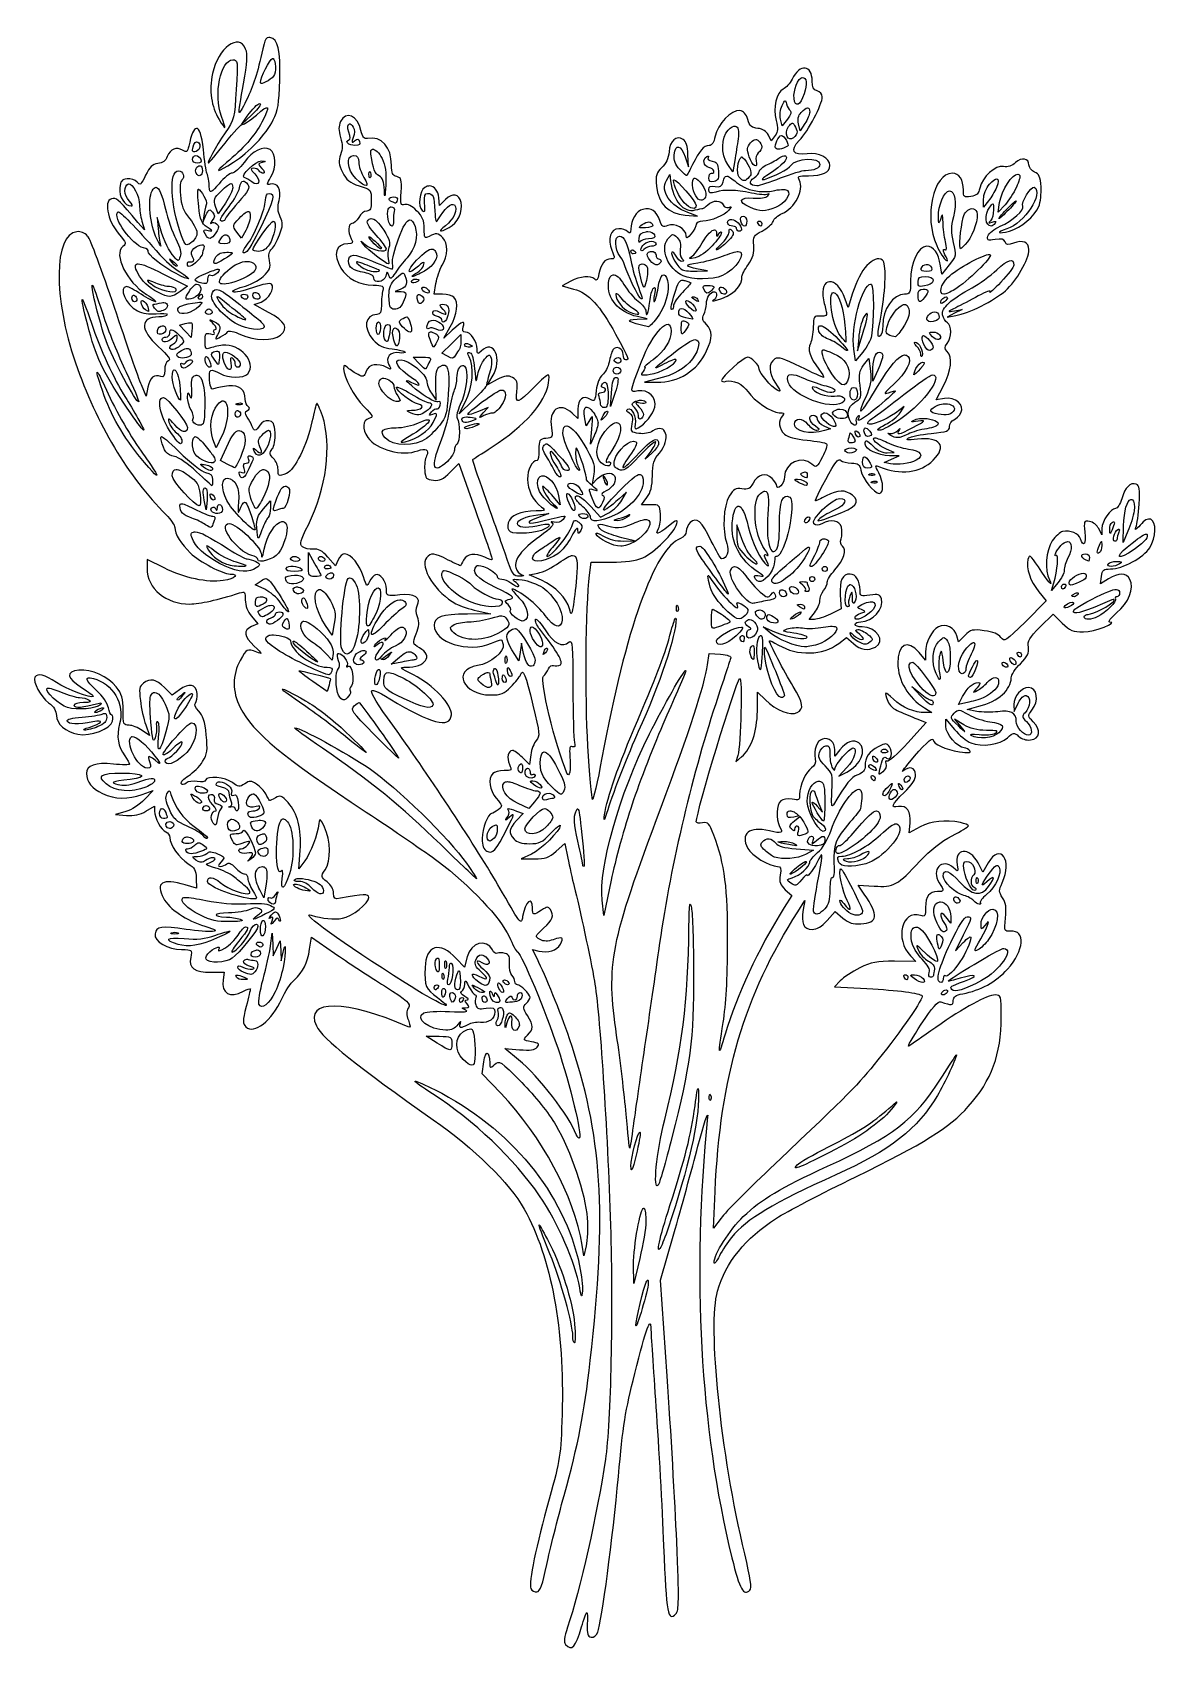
# Model space of a CAD drawing. Extents: x 11 to 129, y -2 to 168.
import ezdxf

# ---------------------------------------------------------------- set-up
doc = ezdxf.new("R2010")
doc.units = 0
doc.layers.get('0').update_dxf_attribs({"linetype": 'CONTINUOUS'})

msp = doc.modelspace()

# ---------------------------------------------------------------- linework, layer by layer
at = {"color": 7}
for points in [[(35.587009, 167.609132), (35.587009, 167.609132)], [(35.968452, 165.405373), (35.968452, 165.405373)], [(91.602058, 163.41714), (91.602058, 163.41714)], [(91.892549, 164.40161), (91.892549, 164.40161)], [(34.6301, 160.688624), (34.6301, 160.688624)], [(89.78911, 160.970295), (89.78911, 160.970295)], [(92.143351, 160.220643), (92.143351, 160.220643)], [(33.731618, 159.434058), (32.762032, 158.522348), (33.322618, 159.3398)], [(44.047613, 158.560933), (44.047613, 158.560933)], [(84.563037, 158.306823), (84.563037, 158.306823)], [(90.049835, 159.055373), (89.491453, 158.345408), (89.315064, 159.048759)], [(90.526085, 158.620465), (90.526085, 158.620465)], [(91.88373, 158.567548), (91.390391, 157.818997), (91.211245, 158.53227)], [(27.986302, 158.0698), (27.986302, 158.0698)], [(27.997878, 156.65924), (27.997878, 156.65924)], [(86.711124, 156.902878), (86.711124, 156.902878)], [(88.740147, 157.314084), (88.350437, 156.757908), (88.044514, 157.375269)], [(89.415936, 157.331723), (89.415936, 157.331723)], [(27.92622, 155.215056), (27.92622, 155.215056)], [(44.49134, 155.215056), (44.49134, 155.215056)], [(46.47241, 155.880373), (46.47241, 155.880373)], [(79.307202, 155.082765), (79.642891, 154.024431), (79.595486, 155.320338)], [(81.745777, 155.165447), (81.745777, 155.165447)], [(84.502955, 154.68589), (84.297904, 153.495265), (83.775352, 154.277439)], [(85.254812, 155.068984), (85.254812, 155.068984)], [(89.785802, 155.190803), (89.785802, 155.190803)], [(26.105004, 153.627556), (26.105004, 153.627556)], [(28.367191, 154.156723), (28.367191, 154.156723)], [(34.817513, 154.655022), (34.817513, 154.655022)], [(46.175303, 153.536055), (46.175303, 153.536055)], [(77.337708, 152.611115), (77.684974, 153.230681), (77.771515, 152.569223)], [(83.687158, 153.056497), (83.687158, 153.056497)], [(114.24543, 153.272574), (114.24543, 153.272574)], [(23.748008, 151.886268), (23.748008, 151.886268)], [(28.2123, 151.697201), (28.2123, 151.697201)], [(31.608339, 152.271016), (31.608339, 152.271016)], [(32.876132, 152.543316), (32.876132, 152.543316)], [(52.463017, 152.024071), (52.463017, 152.024071)], [(78.119882, 152.687183), (78.119882, 152.687183)], [(80.307657, 152.84428), (80.307657, 152.84428)], [(112.020175, 152.772621), (112.020175, 152.772621)], [(31.029563, 150.233724), (30.269987, 149.08885), (29.996034, 149.87378)], [(35.627798, 151.246306), (35.627798, 151.246306)], [(48.436389, 149.845668), (48.436389, 149.845668)], [(48.694357, 150.868173), (48.694357, 150.868173)], [(54.148632, 150.609102), (53.516389, 149.976857), (53.43591, 150.783285)], [(109.412374, 149.64668), (109.412374, 149.64668)], [(111.163035, 150.452556), (110.64875, 149.791098), (110.642688, 150.636111)], [(111.602353, 150.137813), (111.602353, 150.137813)], [(112.891093, 150.055681), (112.188295, 149.261931), (112.327202, 150.287743)], [(114.048094, 150.452556), (114.048094, 150.452556)], [(19.772092, 149.320912), (19.772092, 149.320912)], [(22.258073, 148.334236), (22.513837, 147.409848), (21.84411, 148.203598)], [(24.208824, 147.540486), (23.858251, 148.732765), (23.959123, 147.54214)], [(28.804856, 149.12964), (28.653272, 148.203598), (28.985656, 148.947739)], [(33.453807, 149.356189), (33.453807, 149.356189)], [(36.056093, 148.33589), (36.056093, 148.33589)], [(46.343976, 148.597166), (46.343976, 148.597166)], [(50.399817, 148.460465), (50.399817, 148.460465)], [(75.488933, 148.250451), (75.488933, 148.250451)], [(79.317675, 148.958212), (80.606965, 148.844662), (79.59714, 149.226654)], [(84.204748, 148.523303), (84.204748, 148.523303)], [(85.394269, 148.865056), (85.394269, 148.865056)], [(87.073272, 148.33589), (87.073272, 148.33589)], [(31.099015, 146.910447), (31.099015, 146.910447)], [(33.16938, 147.367956), (32.717382, 146.532865), (32.2257, 147.191567)], [(46.09207, 146.693819), (46.09207, 146.693819)], [(72.395512, 146.74839), (72.395512, 146.74839)], [(75.37373, 147.236766), (75.37373, 147.236766)], [(75.76509, 146.219223), (75.76509, 146.219223)], [(77.98759, 146.924227), (77.98759, 146.924227)], [(82.395658, 147.42418), (82.395658, 147.42418)], [(84.022297, 147.485916), (84.022297, 147.485916)], [(28.54358, 145.854319), (28.54358, 145.854319)], [(31.334383, 145.063876), (31.334383, 145.063876)], [(52.732562, 145.404527), (52.732562, 145.404527)], [(73.757014, 145.334522), (73.757014, 145.334522)], [(75.784383, 145.164748), (75.784383, 145.164748)], [(111.259496, 144.833467), (111.259496, 144.833467)], [(21.874978, 143.850651), (21.874978, 143.850651)], [(24.468997, 142.803341), (27.034353, 141.496963), (26.263203, 140.9474)], [(25.176758, 144.36714), (25.176758, 144.36714)], [(30.256757, 143.285103), (30.256757, 143.285103)], [(33.28293, 144.114131), (33.28293, 144.114131)], [(44.82152, 144.060113), (44.82152, 144.060113)], [(49.696466, 142.877757), (49.696466, 142.877757)], [(74.773454, 143.837973), (74.773454, 143.837973)], [(80.562317, 143.07454), (81.665298, 143.104856), (80.669805, 143.297783)], [(104.623966, 143.775687), (104.623966, 143.775687)], [(107.033881, 143.733243), (106.271548, 142.774678), (106.121618, 143.63733)], [(17.041923, 141.612166), (17.041923, 141.612166)], [(22.891419, 142.110466), (22.891419, 142.110466)], [(27.983546, 141.721307), (27.983546, 141.721307)], [(30.10848, 141.148593), (30.10848, 141.148593)], [(49.452279, 141.200409), (48.856965, 140.961181), (49.469918, 140.944092)], [(50.973632, 142.250473), (50.973632, 142.250473)], [(51.813133, 141.409869), (51.813133, 141.409869)], [(53.827827, 140.662973), (52.951394, 140.662973), (53.131091, 141.787451)], [(67.280234, 142.01786), (66.38892, 141.543264), (67.583403, 141.208675)], [(71.725784, 142.711289), (71.725784, 142.711289)], [(79.088369, 142.130309), (79.088369, 142.130309)], [(81.691206, 141.589015), (81.691206, 141.589015)], [(83.134287, 141.420895), (83.134287, 141.420895)], [(98.778881, 141.714141), (98.778881, 141.714141)], [(104.287173, 141.19214), (104.287173, 141.19214)], [(104.551757, 142.515057), (104.551757, 142.515057)], [(15.97918, 140.115617), (15.97918, 140.115617)], [(21.369514, 140.561548), (21.369514, 140.561548)], [(22.314848, 139.988838), (22.314848, 139.988838)], [(24.553885, 139.801425), (24.553885, 139.801425)], [(28.428377, 139.820715), (28.428377, 139.820715)], [(28.499483, 140.662973), (28.499483, 140.662973)], [(30.150373, 140.409414), (30.150373, 140.409414)], [(32.96598, 140.662973), (32.96598, 140.662973)], [(35.557796, 138.757973), (34.045813, 139.569362), (34.773966, 139.846073)], [(34.213382, 140.859758), (34.213382, 140.859758)], [(51.304362, 140.627145), (51.304362, 140.627145)], [(53.827274, 139.60464), (53.827274, 139.60464)], [(72.051553, 140.718094), (72.051553, 140.718094)], [(79.448863, 140.005373), (79.448863, 140.005373)], [(80.12796, 140.394532), (80.12796, 140.394532)], [(94.895568, 140.836605), (94.895568, 140.836605)], [(96.893174, 140.772665), (96.426844, 139.265643), (96.120368, 140.145381)], [(102.319336, 139.591409), (102.319336, 139.591409)], [(106.742286, 140.374136), (106.742286, 140.374136)], [(29.277798, 139.115159), (29.277798, 139.115159)], [(47.109064, 137.752557), (47.109064, 137.752557)], [(50.082868, 138.277865), (50.082868, 138.277865)], [(52.905643, 137.929496), (52.905643, 137.929496)], [(74.279015, 138.043598), (75.315298, 138.070057), (74.29555, 138.309835)], [(78.921901, 139.171384), (78.921901, 139.171384)], [(79.094432, 137.879336), (79.094432, 137.879336)], [(98.394131, 138.660959), (98.394131, 138.660959)], [(105.481659, 138.81089), (105.481659, 138.81089)], [(107.594465, 138.925543), (108.388215, 139.053423), (107.594465, 138.660959), (106.800715, 138.268493), (107.726757, 138.42945)], [(24.381354, 137.345208), (24.381354, 137.345208)], [(25.374093, 136.93731), (25.374093, 136.93731)], [(27.511706, 136.825965), (27.425716, 136.115448), (26.816623, 136.766983), (26.20753, 137.419072), (26.805048, 137.575064)], [(27.415243, 137.659401), (27.415243, 137.659401)], [(48.056602, 137.487973), (48.056602, 137.487973)], [(48.837122, 137.121415), (48.837122, 137.121415)], [(52.557274, 136.712412), (52.557274, 136.712412)], [(54.344866, 134.145954), (53.747348, 134.466211), (54.752215, 135.446824), (55.756528, 136.427986), (55.756528, 136.427986)], [(54.852536, 136.892659), (53.944131, 136.032765), (54.64142, 137.246541)], [(55.756528, 136.427986), (55.746605, 135.701484)], [(93.53627, 137.356785), (93.53627, 137.356785)], [(97.523763, 136.088989), (97.402495, 134.709848), (97.933315, 136.42964)], [(104.338989, 136.312783), (104.338989, 136.312783)], [(105.329522, 136.694223), (105.329522, 136.694223)], [(27.017817, 134.981047), (27.017817, 134.981047)], [(30.187855, 134.690005), (30.187855, 134.690005)], [(31.006963, 134.577557), (31.006963, 134.577557)], [(56.375543, 135.505802), (56.375543, 135.505802)], [(56.541458, 134.554406), (56.541458, 134.554406)], [(93.803611, 134.84214), (93.803611, 134.84214)], [(97.954812, 134.584722), (97.193585, 133.666397), (97.008927, 134.89616)], [(99.687834, 134.577557), (99.687834, 134.577557)], [(102.351307, 134.283758), (102.351307, 134.283758)], [(103.465314, 135.63589), (103.465314, 135.63589)], [(25.654662, 132.728781), (25.654662, 132.728781)], [(27.298385, 133.776641), (27.298385, 133.776641)], [(28.996129, 134.132726), (28.996129, 134.132726)], [(49.46606, 133.783807), (49.46606, 133.783807)], [(50.748737, 134.04839), (51.730453, 134.04839)], [(51.369406, 133.388035), (50.748737, 134.04839), (50.748737, 134.04839)], [(55.904805, 133.182431), (55.904805, 133.182431)], [(72.140298, 132.990057), (72.140298, 132.990057)], [(72.258259, 134.003189), (72.258259, 134.003189)], [(98.047968, 133.204481), (98.598632, 133.906175), (98.751319, 132.58822)], [(99.530188, 132.687991), (99.006533, 131.534848), (99.004879, 132.46089)], [(104.243076, 133.519223), (104.243076, 133.519223)], [(17.558963, 132.474118), (17.558963, 132.474118)], [(22.893624, 130.915833), (22.712274, 129.950656), (22.204605, 131.139627)], [(28.010556, 132.151106), (28.010556, 132.151106)], [(47.659174, 131.847937), (47.659174, 131.847937)], [(49.020126, 130.916937), (49.020126, 130.916937)], [(52.655391, 130.265952), (53.142665, 129.526769), (53.116206, 131.157816)], [(59.565424, 131.694149), (58.532999, 131.156162), (59.051692, 132.00724)], [(70.875813, 131.415234), (70.875813, 131.415234)], [(72.066438, 131.929519), (72.066438, 131.929519)], [(76.373632, 131.774627), (75.050715, 131.447757), (76.315756, 131.425157)], [(90.484743, 132.239853), (90.484743, 132.239853)], [(105.266132, 132.196307), (105.266132, 132.196307)], [(106.531173, 129.732924), (105.660252, 129.591813), (106.428647, 131.053086)], [(24.507031, 129.815057), (24.507031, 129.815057)], [(30.805216, 129.468894), (30.805216, 129.468894)], [(32.563043, 129.253369), (32.563043, 129.253369)], [(57.024324, 129.527323), (55.5625, 128.095265), (56.244905, 129.391173)], [(59.990965, 130.608807), (59.990965, 130.608807)], [(71.952335, 130.344223), (71.46947, 128.889015), (71.568138, 130.283591)], [(74.721641, 129.538897), (74.721641, 129.538897)], [(97.011132, 130.87339), (97.011132, 130.87339)], [(32.283025, 128.45135), (32.283025, 128.45135)], [(56.339715, 127.781623), (56.339715, 127.781623)], [(58.097539, 128.195036), (58.606862, 128.768297), (57.605854, 128.349925)], [(68.039257, 128.586397), (68.039257, 127.606338), (67.426857, 128.181255)], [(69.279493, 127.464123), (68.908524, 126.832981), (68.762451, 127.596415)], [(68.969159, 128.814048), (68.969159, 128.814048)], [(71.115039, 128.395676), (71.115039, 128.395676)], [(92.777798, 127.962973), (92.777798, 127.962973)], [(93.964565, 128.212675), (93.964565, 128.212675)], [(95.539938, 128.614509), (95.539938, 128.614509)], [(101.886631, 128.220941), (102.302798, 128.876338), (101.376757, 128.191728)], [(104.098107, 127.630039), (104.098107, 127.630039)], [(106.590702, 129.166826), (106.590702, 129.166826)], [(30.650327, 125.783467), (30.042886, 124.530005), (29.704992, 125.464313)], [(32.41697, 126.344053), (32.41697, 126.344053)], [(35.536299, 126.375473), (35.536299, 126.375473)], [(57.554041, 127.081579), (57.554041, 127.081579)], [(66.889424, 126.84125), (66.889424, 126.84125)], [(69.75464, 125.810478), (69.353354, 124.920265), (69.502184, 126.507765)], [(72.101162, 127.19017), (72.101162, 127.19017)], [(93.87582, 126.838493), (94.576415, 126.518789), (93.941965, 126.341299)], [(96.641818, 126.109786), (96.641818, 126.109786)], [(97.228863, 126.321453), (97.228863, 126.321453)], [(98.190733, 126.621867), (98.190733, 126.621867)], [(24.299223, 125.710707), (24.299223, 125.710707)], [(27.860625, 125.711258), (27.860625, 125.711258)], [(31.211464, 122.838876), (30.499293, 123.214254), (31.123269, 124.561425)], [(64.77, 124.950031), (64.77, 124.950031)], [(75.802575, 123.97438), (75.099223, 123.332765), (75.717688, 124.189355)], [(76.224254, 125.417461), (76.224254, 125.417461)], [(96.761983, 124.52339), (96.761983, 124.52339)], [(99.238043, 125.581723), (99.238043, 125.581723)], [(100.504735, 124.01572), (101.244465, 124.037217), (100.432526, 124.393853)], [(28.462001, 122.822341), (28.462001, 122.822341)], [(33.492942, 123.710898), (33.492942, 123.710898)], [(54.621024, 121.970713), (55.538246, 122.887935), (57.296073, 117.95125)], [(98.120177, 123.589632), (98.120177, 123.589632)], [(100.849797, 122.864231), (100.190543, 122.989357), (100.982089, 123.338277), (101.773632, 123.686646), (100.768215, 123.708143)], [(25.848689, 122.273328), (25.848689, 122.273328)], [(31.231857, 121.34839), (31.231857, 121.34839)], [(35.065561, 122.261201), (35.065561, 122.261201)], [(64.25241, 121.606358), (64.25241, 121.606358)], [(67.292911, 120.825285), (67.292911, 120.825285)], [(69.709992, 121.758493), (69.544077, 120.736541), (70.114583, 121.307047)], [(70.735802, 121.578246), (70.735802, 121.578246)], [(74.566199, 121.740303), (74.566199, 121.740303)], [(91.113681, 121.261299), (91.113681, 121.261299)], [(91.874357, 122.006541), (91.874357, 122.006541)], [(98.973459, 121.845036), (98.973459, 121.845036)], [(99.238043, 121.051286), (99.238043, 121.051286)], [(29.096451, 119.059743), (29.012665, 118.041098), (28.79714, 119.060296)], [(28.868799, 120.325885), (28.868799, 120.325885)], [(29.49553, 119.70687), (29.49553, 119.70687)], [(35.003272, 118.116615), (35.76009, 118.985329), (35.76009, 118.985329)], [(35.76009, 118.985329), (35.76009, 118.235676)], [(37.297981, 120.525424), (37.297981, 120.525424)], [(66.012991, 119.496307), (66.175049, 118.570265), (65.258927, 119.628598)], [(66.962184, 119.744905), (66.962184, 119.744905)], [(72.661199, 119.049269), (73.145715, 119.893182), (72.378423, 119.199753)], [(75.686268, 118.570265), (74.734869, 118.570265), (75.289393, 119.319918)], [(87.682917, 119.991849), (87.682917, 119.991849)], [(126.115298, 119.115417), (126.115298, 119.115417)], [(26.385022, 118.673894), (26.385022, 118.673894)], [(30.367551, 118.57688), (30.367551, 118.57688)], [(63.838997, 117.505316), (64.996548, 117.648081), (63.805923, 117.204905)], [(68.552438, 117.644223), (68.552438, 117.644223)], [(69.389185, 118.375687), (70.413341, 117.255617), (71.295285, 117.730214)], [(73.472034, 117.540044), (73.472034, 117.540044)], [(92.218868, 117.289792), (92.218868, 117.289792)], [(27.846293, 115.717173), (27.846293, 115.717173)], [(36.950715, 116.798107), (36.950715, 116.798107)], [(67.76365, 116.917171), (67.76365, 116.917171)], [(75.145525, 117.012531), (75.145525, 117.012531)], [(84.744938, 116.453598), (84.726199, 115.302659)], [(85.239931, 114.99839), (84.744938, 116.453598), (84.744938, 116.453598)], [(123.068732, 116.08704), (123.064874, 115.395265), (122.731389, 116.056723)], [(124.312274, 116.770548), (124.312274, 116.770548)], [(124.841993, 116.012626), (124.841993, 116.012626)], [(125.798351, 115.776155), (125.28517, 114.601515), (125.33974, 116.348868)], [(29.06062, 114.243225), (29.06062, 114.243225)], [(72.801757, 114.757508), (73.992382, 114.779007), (72.669465, 115.104223)], [(80.852258, 114.20464), (80.852258, 114.20464)], [(92.281705, 114.122508), (92.281705, 114.122508)], [(93.960707, 114.990674), (93.960707, 114.990674)], [(119.490242, 114.698529), (119.490242, 114.698529)], [(123.006445, 114.71231), (123.006445, 114.71231)], [(127.705556, 115.492829), (127.705556, 115.492829)], [(24.581445, 111.943555), (22.795508, 112.825499), (22.796059, 111.861425)], [(38.257647, 113.146307), (38.257647, 113.146307)], [(39.732148, 112.286409), (39.734905, 113.543182), (39.734905, 113.543182)], [(39.734905, 113.543182), (40.393606, 112.391692)], [(41.035772, 113.146307), (41.035772, 113.146307)], [(41.725895, 112.225226), (41.725895, 112.225226)], [(42.867461, 112.77534), (42.578074, 112.139236), (41.77385, 113.055355)], [(57.588215, 112.202626), (57.588215, 112.202626)], [(67.488043, 113.241667), (67.488043, 113.241667)], [(69.259648, 111.18839), (69.421705, 112.538315), (71.574753, 112.538315)], [(121.352798, 113.41089), (121.352798, 113.41089)], [(124.60938, 112.613282), (124.60938, 112.613282)], [(35.153755, 109.690188), (34.150543, 110.160923), (34.793259, 110.581502)], [(35.263997, 110.805296), (35.263997, 110.805296)], [(38.129766, 112.126008), (38.129766, 112.126008)], [(38.274185, 111.181775), (38.274185, 111.181775)], [(42.14151, 111.425411), (42.14151, 111.425411)], [(44.051471, 110.891286), (44.051471, 110.891286)], [(53.980512, 111.659678), (53.980512, 111.659678)], [(64.224848, 110.633868), (62.90634, 111.215399), (63.845062, 111.391787)], [(81.71491, 111.12445), (81.71491, 111.12445)], [(84.492482, 112.067577), (84.492482, 112.067577)], [(91.65332, 110.492204), (91.65332, 110.492204)], [(92.645507, 111.02964), (92.645507, 111.02964)], [(93.968423, 112.087973), (93.968423, 112.087973)], [(121.117981, 111.375802), (121.117981, 111.375802)], [(123.746175, 110.772222), (122.901716, 110.250772), (123.016919, 111.036806)], [(34.685772, 108.912973), (34.685772, 108.912973)], [(38.497978, 109.937132), (38.497978, 109.937132)], [(39.241566, 108.796667), (39.241566, 108.796667)], [(40.838989, 109.659869), (40.838989, 109.659869)], [(47.051736, 109.844527), (47.051736, 109.844527)], [(89.511299, 109.638925), (89.511299, 109.638925)], [(90.503485, 109.97296), (90.503485, 109.97296)], [(95.596716, 109.073927), (95.688215, 107.630296), (94.556572, 107.080733)], [(96.633549, 110.182423), (96.633549, 110.182423)], [(116.433755, 109.43277), (117.21152, 108.464835), (115.025952, 106.290841)], [(118.445689, 110.368182), (117.790296, 109.574432), (118.028421, 110.368182)], [(119.119275, 110.23589), (119.119275, 110.23589)], [(120.45928, 109.321425), (120.45928, 109.321425)], [(124.598354, 109.674753), (124.598354, 109.674753)], [(35.871438, 108.007878), (35.871438, 108.007878)], [(36.686132, 107.325473), (36.686132, 107.325473)], [(49.335972, 108.587757), (49.335972, 108.587757)], [(57.455923, 107.427999), (58.911132, 107.104987), (56.446098, 107.082937)], [(78.45447, 108.027721), (78.45447, 108.027721)], [(82.208246, 107.590057), (82.208246, 107.590057)], [(87.127842, 107.517297), (87.127842, 107.517297)], [(91.388737, 108.115365), (91.388737, 108.115365)], [(91.43945, 107.317204), (91.43945, 107.317204)], [(92.883632, 106.531723), (92.342341, 106.531723), (92.890797, 107.22901)], [(98.74195, 108.373333), (98.74195, 108.373333)], [(116.59526, 105.742935), (117.961173, 107.091757), (118.9032, 106.150283)], [(119.994604, 108.323724), (119.994604, 108.323724)], [(33.766895, 106.854735), (34.419534, 106.079174), (33.766895, 105.78207)], [(37.514609, 106.634799), (37.514609, 106.634799)], [(39.267474, 106.344861), (39.267474, 106.344861)], [(42.447986, 106.112798), (42.238524, 104.862644), (41.534622, 105.89562)], [(46.011592, 105.462917), (46.011592, 105.462917)], [(49.531654, 105.718681), (49.531654, 105.718681)], [(60.045535, 106.904897), (60.045535, 106.904897)], [(61.447274, 105.565442), (61.447274, 105.565442)], [(63.24644, 105.737973), (63.24644, 105.737973)], [(63.619614, 106.549362), (63.619614, 106.549362)], [(78.316667, 106.675039), (78.316667, 106.675039)], [(85.220638, 105.730808), (85.220638, 105.730808)], [(86.064547, 106.51188), (86.064547, 106.51188)], [(88.279882, 105.068799), (87.486132, 105.733562), (88.676757, 105.238019)], [(88.088061, 107.033881), (88.088061, 107.033881)], [(94.746741, 105.806325), (94.746741, 105.806325)], [(97.444938, 105.46457), (97.444938, 105.46457)], [(36.06822, 104.906741), (36.06822, 104.906741)], [(38.177171, 104.254102), (38.177171, 104.254102)], [(62.341345, 102.959848), (62.123063, 104.018182), (61.972582, 103.10151), (61.821548, 102.184841), (61.414753, 102.836926)], [(85.336944, 104.841147), (85.336944, 104.841147)], [(86.403547, 103.78998), (86.403547, 103.78998)], [(87.25793, 104.856029), (87.25793, 104.856029)], [(95.426389, 104.002197), (96.23447, 104.619007), (96.968138, 103.987865)], [(106.45731, 104.6168), (106.45731, 104.6168)], [(108.665478, 104.848863), (107.994648, 104.178035), (107.840309, 104.791535)], [(109.59152, 104.115746), (109.59152, 104.115746)], [(42.326718, 102.941106), (42.242382, 102.248781), (41.585334, 102.951579)], [(42.931402, 102.958745), (42.931402, 102.958745)], [(45.504475, 103.269632), (45.504475, 103.269632)], [(49.566932, 102.054753), (48.425365, 101.833714), (49.302348, 102.567935)], [(48.455682, 103.093794), (48.455682, 103.093794)], [(50.378871, 103.135687), (50.378871, 103.135687)], [(60.489812, 102.705188), (60.489812, 102.705188)], [(64.741338, 103.516024), (64.741338, 103.516024)], [(81.659786, 101.769223), (81.837829, 102.960399), (81.837829, 102.960399)], [(81.837829, 102.960399), (83.0257, 102.866142)], [(87.666381, 103.627369), (87.666381, 103.627369)], [(103.206242, 102.033807), (103.206242, 102.033807)], [(104.551757, 103.084974), (104.551757, 102.2576), (103.866597, 103.071744)], [(109.948706, 102.221769), (109.948706, 102.221769)], [(112.722423, 102.033807), (112.722423, 102.033807)], [(113.530504, 102.517773), (113.530504, 102.517773)], [(114.325355, 103.09214), (114.325355, 103.09214)], [(38.739408, 101.131466), (38.739408, 101.131466)], [(47.174658, 101.284154), (47.174658, 101.284154)], [(48.184483, 100.948465), (48.184483, 100.948465)], [(58.63277, 100.963897), (58.63277, 100.963897)], [(59.337222, 101.371245), (59.337222, 101.371245)], [(60.205386, 100.71089), (60.205386, 100.71089)], [(60.699275, 101.46385), (60.699275, 101.46385)], [(79.349092, 101.178871), (79.349092, 101.178871)], [(111.850399, 100.42591), (111.850399, 100.42591)], [(12.35053, 99.311906), (12.35053, 99.311906)], [(23.627843, 98.863215), (23.627843, 98.863215)], [(26.194852, 99.136067), (25.42701, 98.567765), (24.62003, 99.374743)], [(26.764258, 98.858807), (26.764258, 98.858807)], [(27.457687, 98.752423), (27.457687, 98.752423)], [(37.005839, 99.220404), (37.005839, 99.220404)], [(41.902834, 99.629956), (41.713215, 98.971806), (40.194619, 100.020769)], [(86.883105, 96.903094), (86.904048, 98.885815), (87.724257, 98.092065)], [(103.096548, 99.487742), (103.976842, 98.776674)], [(104.008259, 98.512091), (103.096548, 99.487742), (103.096548, 99.487742)], [(18.165299, 97.263037), (18.165299, 97.263037)], [(45.068465, 97.798819), (45.068465, 97.798819)], [(104.419465, 97.237132), (105.213215, 96.744344), (104.524748, 96.743243)], [(109.09267, 97.839609), (108.008979, 97.595972), (108.437274, 98.426103)], [(108.092765, 96.987431), (108.092765, 96.987431)], [(109.929414, 96.877739), (108.917382, 97.079483), (110.153207, 97.407456)], [(113.828711, 97.602034), (113.845797, 96.874432), (114.278503, 97.743699)], [(18.322947, 96.668827), (18.322947, 96.668827)], [(22.653294, 95.446232), (23.045208, 94.334982), (22.28398, 94.876826)], [(27.456033, 95.683807), (27.456033, 95.683807)], [(103.647765, 96.08509), (104.595303, 95.692626), (102.67983, 93.581471)], [(106.668423, 95.31394), (106.668423, 96.04375), (107.583441, 94.974393)], [(108.551376, 95.465525), (107.594465, 96.040993), (108.247657, 95.267089)], [(21.246593, 94.23411), (21.246593, 94.23411)], [(38.318832, 95.15464), (38.318832, 95.15464)], [(63.093755, 92.313675), (62.955399, 91.283454), (62.210157, 92.028145)], [(64.488328, 92.616294), (64.488328, 92.616294)], [(84.828174, 92.244223), (84.624774, 91.582765), (85.233868, 92.111932)], [(95.562539, 92.854419), (95.026757, 92.172564), (95.026757, 92.83733)], [(99.080947, 92.190203), (99.080947, 92.190203)], [(100.198812, 92.910643), (100.198812, 92.910643)], [(20.149674, 90.39214), (20.149674, 90.39214)], [(62.11204, 91.378264), (62.11204, 91.378264)], [(62.74759, 90.921307), (62.74759, 90.921307)], [(96.283529, 90.969262), (95.423632, 90.06527), (96.267544, 90.491908)], [(98.751319, 91.2818), (98.751319, 91.2818)], [(98.979522, 90.127557), (98.979522, 90.127557)], [(102.675972, 90.094483), (102.675972, 90.094483)], [(22.294453, 88.153105), (23.447595, 88.5599), (22.535334, 87.618976)], [(25.127148, 88.521314), (25.127148, 88.521314)], [(28.189149, 89.035049), (28.189149, 89.035049)], [(30.457953, 89.488145), (30.457953, 89.488145)], [(60.656831, 89.500273), (60.656831, 89.500273)], [(63.310381, 89.590121), (63.310381, 89.590121)], [(93.278302, 89.553189), (93.278302, 89.553189)], [(97.53644, 88.707076), (97.53644, 88.707076)], [(101.045478, 89.301836), (101.045478, 89.301836)], [(101.232891, 88.691091), (101.232891, 88.691091)], [(101.738907, 89.306245), (101.738907, 89.306245)], [(22.680304, 86.398585), (23.589258, 86.934918), (23.589258, 86.40134)], [(27.441701, 88.187829), (27.441701, 88.187829)], [(29.013215, 86.992243), (29.013215, 86.992243)], [(29.482299, 88.16027), (29.482299, 88.16027)], [(30.427083, 88.261142), (30.427083, 88.261142)], [(33.922891, 88.217595), (33.922891, 88.217595)], [(63.475195, 87.36707), (62.879882, 86.694035), (61.755404, 87.207217)], [(64.555576, 86.687973), (64.555576, 86.687973)], [(65.031826, 88.272716), (65.031826, 88.272716)], [(93.182942, 86.915625), (93.720928, 86.291098), (93.315234, 87.315808)], [(20.555369, 86.356692), (19.488216, 86.035885), (20.629783, 85.948794)], [(24.399544, 86.673642), (24.399544, 86.673642)], [(25.186129, 85.302217), (25.186129, 85.302217)], [(31.70921, 85.556327), (31.70921, 85.556327)], [(34.719949, 85.445535), (34.719949, 85.445535)], [(37.109465, 85.603732), (37.109465, 85.603732)], [(61.580669, 86.41457), (62.300005, 86.140617), (61.597757, 85.4075)], [(68.030437, 86.640568), (68.030437, 86.640568)], [(90.285203, 86.439925), (90.285203, 86.439925)], [(91.272981, 85.896427), (90.727279, 85.777917)], [(90.793423, 85.400334), (91.330309, 85.835242), (91.330309, 85.835242)], [(99.40892, 86.42339), (99.40892, 86.42339)], [(101.451173, 85.074565), (101.451173, 85.074565)], [(103.992827, 84.744388), (102.825903, 84.124269), (102.922917, 85.146224)], [(27.054748, 83.695424), (27.054748, 83.695424)], [(32.962675, 84.406492), (32.962675, 84.406492)], [(35.030833, 84.022297), (35.030833, 84.022297)], [(59.418251, 84.958812), (59.418251, 84.958812)], [(88.108454, 83.494784), (88.108454, 83.494784)], [(92.568339, 83.776453), (92.568339, 83.776453)], [(28.234349, 83.074758), (28.234349, 83.074758)], [(29.492773, 82.126116), (29.492773, 82.126116)], [(35.214388, 82.569843), (35.214388, 82.569843)], [(39.363938, 81.17527), (38.749882, 80.343485), (38.871703, 82.258958)], [(63.159349, 81.895157), (62.086132, 81.407881), (63.465826, 81.401818)], [(65.760535, 82.199426), (66.675, 83.001996), (66.981476, 81.471824)], [(89.602798, 83.209254), (89.602798, 83.209254)], [(90.970365, 82.452986), (92.777798, 82.319591), (91.931132, 81.857675)], [(98.546268, 82.165252), (98.546268, 82.165252)], [(34.905157, 80.584918), (34.905157, 80.584918)], [(91.984048, 81.118493), (91.984048, 81.118493)], [(95.667822, 80.337973), (95.667822, 80.337973)], [(108.873284, 81.131723), (108.873284, 81.131723)], [(111.112873, 80.968562), (110.547878, 80.011103), (110.058951, 80.964154)], [(112.04608, 80.712798), (112.04608, 80.712798)], [(27.955434, 79.340273), (27.981341, 78.30509), (26.801189, 78.660075)], [(35.288251, 78.732284), (35.072173, 77.295265), (34.622382, 78.141932)], [(38.287966, 78.74), (38.287966, 78.74)], [(38.867842, 79.33366), (38.867842, 79.33366)], [(71.533964, 79.147348), (70.773838, 75.443182), (70.586975, 77.070921)], [(98.102539, 77.702613), (97.470296, 78.639128), (99.158668, 78.531641)], [(109.939887, 79.452721), (109.939887, 79.452721)], [(26.812765, 77.350936), (26.812765, 77.350936)], [(36.527382, 77.949558), (36.527382, 77.949558)], [(79.830854, 76.634357), (79.830854, 76.634357)], [(89.815568, 78.15957), (90.489704, 77.535594), (89.704774, 76.274964)], [(91.126908, 75.840057), (91.887588, 77.030682), (91.712299, 76.061646)], [(106.106186, 76.870828), (106.106186, 76.870828)], [(107.666124, 77.393382), (107.666124, 77.393382)], [(35.022014, 74.933308), (35.022014, 74.933308)], [(36.269414, 75.815802), (36.269414, 75.815802)], [(94.212613, 74.931654), (95.041091, 75.874784), (95.864053, 75.182456)], [(107.191528, 75.326325), (107.185466, 74.649432), (106.668423, 75.31089)], [(108.9025, 75.31089), (108.9025, 75.31089)], [(111.621646, 76.10464), (111.621646, 76.10464)], [(25.705924, 73.689216), (25.705924, 73.689216)], [(31.49534, 73.810481), (31.49534, 73.810481)], [(34.29937, 74.535882), (34.29937, 74.535882)], [(35.757886, 72.268182), (35.95026, 73.591098), (35.95026, 73.591098)], [(35.95026, 73.591098), (35.999318, 72.400473), (36.048377, 71.209848), (36.411628, 72.003598), (36.77543, 72.797348), (36.831654, 71.739015), (36.887878, 70.680682), (37.083007, 71.606723)], [(39.862785, 71.922019), (40.047443, 73.156741), (42.467829, 71.50089)], [(103.493423, 74.238225), (103.493423, 74.238225)], [(105.873573, 73.461011), (105.873573, 73.461011)], [(108.507279, 73.384943), (107.700851, 71.739015), (108.507279, 72.60277)], [(34.354493, 71.834925), (34.354493, 71.834925)], [(34.55348, 72.665057), (34.55348, 72.665057)], [(63.780568, 70.862582), (63.258567, 71.885638), (63.928845, 71.717518)], [(112.779748, 71.970525), (112.779748, 71.970525)], [(33.261983, 70.860378), (33.261983, 70.860378)], [(53.33063, 70.981646), (53.33063, 70.981646)], [(54.139812, 70.690605), (54.139812, 70.690605)], [(54.681659, 70.457438), (54.681659, 70.457438)], [(56.404205, 71.102911), (56.118675, 70.042374), (55.265947, 70.947469)], [(57.897449, 71.323398), (57.897449, 71.323398)], [(102.967014, 71.206541), (103.512166, 70.626661), (101.299035, 70.640442)], [(29.546793, 69.490057), (30.905537, 69.490057), (30.788681, 68.694102)], [(32.239481, 69.195707), (32.239481, 69.195707)], [(53.238025, 68.16714), (53.238025, 68.16714)], [(53.84822, 69.398555), (53.84822, 69.398555)], [(55.542104, 69.657076), (55.542104, 69.657076)], [(56.201358, 68.567873), (56.201358, 68.567873)], [(56.955422, 68.130759), (56.955422, 68.130759)], [(59.706535, 68.372191), (59.706535, 68.372191)], [(60.334923, 68.696307), (60.334923, 68.696307)], [(95.595612, 68.606458), (95.003056, 67.975316), (98.388068, 67.784596)], [(102.419105, 69.225473), (102.419105, 69.225473)], [(103.394758, 69.217204), (103.394758, 69.217204)], [(53.954053, 67.797827), (53.954053, 67.797827)], [(54.824424, 67.361813), (54.824424, 67.361813)], [(55.883858, 66.844223), (55.883858, 66.844223)], [(58.146597, 67.007382), (58.146597, 67.007382)], [(58.85546, 67.518359), (58.85546, 67.518359)], [(61.973133, 67.37339), (61.973133, 67.37339)], [(106.699293, 67.637973), (106.699293, 67.637973)], [(59.886232, 65.798017), (59.886232, 65.798017)], [(60.852513, 65.215934), (60.852513, 65.215934)], [(56.793915, 63.546301), (56.793915, 63.546301)], [(52.116301, 62.798853), (53.461818, 62.771294)], [(53.264483, 62.060226), (52.116301, 62.798853), (52.116301, 62.798853)], [(61.810525, 60.313423), (60.36634, 61.502397), (61.895411, 61.36349)], [(59.935841, 56.79116), (57.98509, 58.83286), (58.155967, 60.079709)], [(58.527487, 60.998035), (58.527487, 60.998035)], [(107.794558, 60.816685), (107.794558, 60.816685)], [(51.008359, 58.044072), (51.008359, 58.044072)], [(80.657127, 57.283945), (80.657127, 57.283945)], [(81.894053, 56.698555), (81.894053, 56.698555)], [(101.511255, 55.873385), (101.511255, 55.873385)], [(74.543048, 52.694527), (74.543048, 52.694527)], [(83.068693, 43.693182), (82.266674, 42.634848), (82.441963, 46.471307)], [(74.957562, 44.741592), (74.957562, 44.741592)], [(63.963573, 42.965576), (63.963573, 42.965576)], [(68.902461, 40.782765), (68.667091, 39.724432), (68.483536, 40.841193)], [(77.418737, 27.075694), (76.728616, 37.181674), (78.11437, 42.024653)], [(74.536983, 39.459848), (73.903086, 36.814015), (73.889856, 38.79839)], [(75.386407, 37.159077), (75.386407, 37.159077)], [(63.111394, 4.788958), (63.111944, 4.788958)]]:
    msp.add_lwpolyline(points, dxfattribs=at)
for points in [[(33.151188, 166.393702), (32.455869, 168.1475), (30.234359, 166.511908), (29.679084, 163.837166)], [(35.0843, 166.940508), (34.460832, 164.128823), (34.05792, 162.812994), (33.365062, 161.326931)], [(35.587009, 167.609132), (35.342982, 167.602361), (35.183716, 167.388846), (35.0843, 166.940508)], [(35.696703, 167.599761), (35.65829, 167.607159), (35.621872, 167.610099), (35.587009, 167.609132)], [(36.732436, 163.152556), (36.824756, 166.346392), (36.572323, 167.431132), (35.696703, 167.599761)], [(30.608434, 159.316098), (29.782132, 161.609703), (30.507881, 165.269223), (31.789136, 165.269223)], [(31.789136, 165.269223), (32.328931, 165.269223), (32.337395, 165.195595), (32.159002, 162.160369)], [(32.913063, 162.755681), (33.320527, 165.008688), (33.374499, 165.830451), (33.151188, 166.393702)], [(34.701757, 162.86372), (34.701757, 163.43295), (35.652668, 165.296393), (35.968452, 165.405373)], [(35.968452, 165.405373), (35.989503, 165.412639), (36.007531, 165.411849), (36.022469, 165.402617)], [(36.022469, 165.402617), (36.330179, 165.212443), (36.373963, 163.940825), (36.086409, 163.549431)], [(29.679084, 163.837166), (29.301544, 162.018572), (29.53549, 160.344629), (30.35322, 159.014032)], [(36.086409, 163.549431), (35.775844, 163.126714), (34.701757, 162.594744), (34.701757, 162.86372)], [(90.52884, 163.236341), (90.310558, 162.792143), (89.89384, 162.323415), (89.602798, 162.195095)], [(91.892549, 164.40161), (91.465171, 164.445516), (90.936008, 164.064916), (90.52884, 163.236341)], [(90.736649, 161.218342), (90.632859, 162.031372), (91.178177, 163.41714), (91.602058, 163.41714)], [(91.602058, 163.41714), (92.069864, 163.41714), (92.144825, 162.751307), (91.794982, 161.700655)], [(92.645507, 163.018611), (92.645507, 163.889015), (92.319924, 164.357704), (91.892549, 164.40161)], [(32.159002, 162.160369), (31.981721, 159.144062), (31.947203, 159.008194), (30.995936, 157.596306)], [(32.481464, 159.739431), (32.429509, 159.797542), (32.623562, 161.154952), (32.913063, 162.755681)], [(36.051132, 158.95891), (36.542969, 159.912708), (36.659538, 160.630683), (36.732436, 163.152556)], [(89.602798, 162.195095), (88.873378, 161.873491), (88.49888, 160.233396), (88.852595, 158.908199)], [(91.794982, 161.700655), (91.377256, 160.446143), (90.865026, 160.212668), (90.736649, 161.218342)], [(93.174673, 162.017604), (92.781981, 162.120296), (92.645507, 162.378341), (92.645507, 163.018611)], [(93.70384, 161.367721), (93.70384, 161.656883), (93.473719, 161.939402), (93.174673, 162.017604)], [(33.365062, 161.326931), (32.930886, 160.395696), (32.533418, 159.681321), (32.481464, 159.739431)], [(33.322618, 159.3398), (33.849155, 160.107315), (34.430609, 160.688681), (34.6301, 160.688624)], [(34.701757, 160.591059), (34.701757, 160.456266), (34.265054, 159.935547), (33.731618, 159.434058)], [(34.272361, 159.475399), (35.652289, 160.690062), (35.783063, 160.51743), (34.851137, 158.711966)], [(34.6301, 160.688624), (34.676136, 160.688611), (34.701757, 160.657919), (34.701757, 160.591059)], [(45.258081, 157.84766), (44.932084, 159.394919), (43.65338, 159.957092), (43.120468, 158.787482)], [(85.031572, 159.930703), (84.183307, 160.051066), (82.683861, 158.492202), (82.450229, 157.246836)], [(85.8832, 158.998047), (85.711151, 159.58206), (85.446983, 159.871759), (85.031572, 159.930703)], [(89.315064, 159.048759), (89.213876, 159.451923), (89.284813, 160.053878), (89.481533, 160.45987)], [(89.481533, 160.45987), (89.637212, 160.78116), (89.726146, 160.94586), (89.78911, 160.970295)], [(89.78911, 160.970295), (89.852074, 160.99473), (89.889378, 160.879119), (89.942899, 160.639015)], [(89.942899, 160.639015), (90.007779, 160.347973), (90.183756, 160.03215), (90.334262, 159.937318)], [(90.334262, 159.937318), (90.505235, 159.829587), (90.398617, 159.498779), (90.049835, 159.055373)], [(91.301646, 156.8224), (92.217288, 157.780531), (93.70384, 160.593246), (93.70384, 161.367721)], [(91.482994, 159.743841), (91.764903, 160.055346), (91.989509, 160.214628), (92.143351, 160.220643)], [(92.379269, 159.779119), (92.378313, 159.524457), (92.155154, 158.979219), (91.88373, 158.567548)], [(92.143351, 160.220643), (92.297191, 160.226656), (92.380401, 160.079647), (92.379269, 159.779119)], [(28.706741, 155.856671), (28.548282, 157.349295), (28.283484, 158.09266), (27.986302, 158.0698)], [(30.35322, 159.014032), (31.085107, 157.823116), (31.128081, 157.873681), (30.608434, 159.316098)], [(30.993182, 156.532461), (31.906029, 157.693662), (32.742271, 158.588646), (32.851327, 158.521246)], [(34.851137, 158.711966), (34.1577, 157.368527), (32.817889, 155.842443), (31.135396, 154.479735)], [(31.870165, 154.512257), (33.538174, 155.584222), (35.249341, 157.404039), (36.051132, 158.95891)], [(32.851327, 158.521246), (32.960386, 158.453844), (33.599749, 158.883342), (34.272361, 159.475399)], [(43.120468, 158.787482), (42.895297, 158.293317), (42.895901, 157.872361), (43.122122, 157.1173)], [(43.988632, 157.658594), (43.795724, 158.165982), (43.868907, 158.531019), (44.047613, 158.560933)], [(44.047613, 158.560933), (44.154838, 158.578882), (44.299937, 158.476102), (44.448346, 158.210912)], [(44.448346, 158.210912), (44.607661, 157.926202), (44.611042, 157.5141), (44.456615, 157.10793)], [(83.821103, 157.885694), (84.125494, 158.190086), (84.377598, 158.326469), (84.563037, 158.306823)], [(84.563037, 158.306823), (84.872108, 158.274079), (84.996663, 157.807921), (84.871168, 156.966268)], [(86.935468, 158.072005), (86.289416, 158.135662), (86.083992, 158.316466), (85.8832, 158.998047)], [(88.044514, 157.375269), (87.843083, 157.781654), (87.463692, 158.019958), (86.935468, 158.072005)], [(88.852595, 158.908199), (89.072666, 158.083705), (89.049519, 157.755774), (88.740147, 157.314084)], [(90.679324, 157.082574), (90.087247, 156.591193), (89.66097, 157.569104), (90.166142, 158.25997)], [(90.166142, 158.25997), (90.330542, 158.484801), (90.435673, 158.602116), (90.526085, 158.620465)], [(90.526085, 158.620465), (90.616498, 158.638813), (90.692207, 158.558649), (90.799488, 158.388954)], [(90.799488, 158.388954), (90.937035, 158.171382), (91.051623, 157.859057), (91.053598, 157.694974)], [(91.211245, 158.53227), (91.086536, 159.029147), (91.169089, 159.396981), (91.482994, 159.743841)], [(27.986302, 158.0698), (27.724082, 158.04963), (27.436329, 157.432669), (27.174362, 156.207795)], [(27.954883, 155.648312), (27.531431, 155.485817), (27.459359, 155.708885), (27.71786, 156.38253)], [(27.71786, 156.38253), (27.785773, 156.559509), (27.891784, 156.64716), (27.997878, 156.65924)], [(27.997878, 156.65924), (28.1747, 156.679375), (28.351757, 156.489592), (28.351757, 156.153776)], [(30.995936, 157.596306), (29.984787, 156.095534), (29.054987, 154.421306), (29.2326, 154.421306)], [(29.2326, 154.421306), (29.288068, 154.421306), (30.080334, 155.37126), (30.993182, 156.532461)], [(43.122122, 157.1173), (43.348958, 156.360187), (43.348887, 155.907885), (43.122122, 155.307109)], [(44.630797, 156.27339), (43.961829, 156.27339), (43.491223, 156.689674), (43.977058, 156.851615)], [(43.977058, 156.851615), (44.174196, 156.917333), (44.177588, 157.161605), (43.988632, 157.658594)], [(44.456615, 157.10793), (44.249676, 156.563633), (44.269767, 156.509287), (44.583945, 156.770035)], [(44.583945, 156.770035), (44.876926, 157.013186), (44.992459, 156.992728), (45.113662, 156.676879)], [(45.113662, 156.676879), (45.226083, 156.383917), (45.09354, 156.27339), (44.630797, 156.27339)], [(45.932217, 157.020838), (45.569025, 156.956117), (45.403025, 157.159737), (45.258081, 157.84766)], [(48.46009, 154.20082), (48.46009, 156.120543), (47.415924, 157.285233), (45.932217, 157.020838)], [(79.085612, 156.906185), (78.357343, 157.362839), (77.710879, 156.789234), (77.611111, 155.5976)], [(78.144686, 155.310417), (78.258876, 156.485328), (78.902182, 156.359419), (79.307202, 155.082765)], [(79.595486, 155.320338), (79.562257, 156.230731), (79.410916, 156.702208), (79.085612, 156.906185)], [(82.450229, 157.246836), (82.323234, 156.569907), (82.128177, 156.27339), (81.809167, 156.27339)], [(83.775352, 154.277439), (83.051921, 155.360089), (83.074343, 157.138934), (83.821103, 157.885694)], [(84.871168, 156.966268), (84.781779, 156.366767), (84.615861, 155.340734), (84.502955, 154.68589)], [(86.025411, 155.099301), (85.75859, 155.907776), (85.780417, 156.114582), (86.177549, 156.553407)], [(86.177549, 156.553407), (86.398038, 156.797046), (86.556585, 156.908645), (86.711124, 156.902878)], [(86.711124, 156.902878), (86.803848, 156.899417), (86.895288, 156.853517), (86.997204, 156.768932)], [(86.997204, 156.768932), (87.456453, 156.387771), (87.451046, 155.889871), (86.983976, 155.50224)], [(88.80519, 156.01487), (88.634375, 156.291253), (89.116908, 157.331723), (89.415936, 157.331723)], [(89.415936, 157.331723), (89.705149, 157.331723), (90.28202, 156.3132), (90.060309, 156.194015)], [(92.120751, 155.407982), (90.577992, 155.201054), (90.266342, 155.739054), (91.301646, 156.8224)], [(91.053598, 157.694974), (91.055825, 157.530891), (90.887457, 157.255308), (90.679324, 157.082574)], [(24.922096, 155.108121), (24.755859, 154.670891), (24.432945, 154.431167), (23.933768, 154.373902)], [(26.529991, 155.786667), (25.884879, 156.189547), (25.227766, 155.912095), (24.922096, 155.108121)], [(27.174362, 156.207795), (27.039604, 155.577719), (26.95414, 155.521782), (26.529991, 155.786667)], [(27.558008, 154.818181), (27.558008, 155.036463), (27.723508, 155.215056), (27.92622, 155.215056)], [(28.078906, 154.421306), (27.792304, 154.421306), (27.558008, 154.599804), (27.558008, 154.818181)], [(27.92622, 155.215056), (28.128931, 155.215056), (28.363353, 155.036463), (28.447119, 154.818181)], [(28.351757, 156.153776), (28.351757, 155.959652), (28.173165, 155.732074), (27.954883, 155.648312)], [(28.447119, 154.818181), (28.550706, 154.54823), (28.433192, 154.421306), (28.078906, 154.421306)], [(29.075504, 153.362973), (28.995127, 153.581254), (28.829169, 154.703426), (28.706741, 155.856671)], [(33.01063, 152.92145), (32.544354, 153.091628), (34.209493, 154.689212), (34.817513, 154.655022)], [(35.707726, 155.839583), (34.998211, 156.283732), (33.888844, 155.736683), (32.990784, 154.50013)], [(35.805841, 152.983737), (36.413547, 154.013729), (36.364813, 155.428253), (35.707726, 155.839583)], [(43.122122, 155.307109), (42.870515, 154.640528), (42.904698, 154.332452), (43.324969, 153.471562)], [(44.73553, 152.813412), (43.784791, 153.764148), (43.637287, 155.215056), (44.49134, 155.215056)], [(44.49134, 155.215056), (44.886471, 155.215056), (45.020507, 155.038857), (45.020507, 154.518871)], [(46.296021, 155.347348), (46.241504, 155.687384), (46.322702, 155.856542), (46.47241, 155.880373)], [(47.168043, 153.081853), (46.716445, 153.323541), (46.551839, 153.751704), (46.296021, 155.347348)], [(46.47241, 155.880373), (46.72192, 155.920093), (47.161811, 155.555711), (47.480581, 154.90362)], [(47.480581, 154.90362), (47.835278, 154.178042), (47.93249, 153.472012), (47.863125, 152.125495)], [(77.611111, 155.5976), (77.554432, 154.920592), (77.29956, 154.369091), (76.851535, 153.953876)], [(78.742757, 153.747721), (78.25322, 154.275939), (78.086458, 154.711327), (78.144686, 155.310417)], [(81.809167, 156.27339), (81.263386, 156.27339), (80.786035, 155.723643), (80.086067, 154.289015)], [(81.79759, 153.968759), (81.220604, 154.119644), (81.085679, 154.806445), (81.573799, 155.108121)], [(81.573799, 155.108121), (81.66483, 155.16438), (81.72325, 155.182604), (81.745777, 155.165447)], [(81.70223, 155.010004), (81.598855, 154.842742), (81.774679, 154.688138), (82.124463, 154.638485)], [(81.745777, 155.165447), (81.768307, 155.14829), (81.755005, 155.095397), (81.70223, 155.010004)], [(84.981409, 152.955074), (84.660353, 153.34192), (84.817991, 154.82382), (85.205756, 155.063472)], [(85.205756, 155.063472), (85.219009, 155.071663), (85.235788, 155.073329), (85.254812, 155.068984)], [(85.254812, 155.068984), (85.387993, 155.038569), (85.650801, 154.714254), (85.884853, 154.279644)], [(86.75026, 154.675968), (86.992435, 153.749884), (86.346185, 154.127346), (86.025411, 155.099301)], [(86.983976, 155.50224), (86.780717, 155.33355), (86.67555, 154.961659), (86.75026, 154.675968)], [(87.949154, 154.280195), (88.422099, 154.497504), (89.011712, 154.822057), (89.259393, 155.001736)], [(89.892186, 155.146155), (90.160588, 154.877754), (89.498083, 154.178368), (88.14759, 153.305647)], [(90.060309, 156.194015), (89.461303, 155.872008), (88.939472, 155.797598), (88.80519, 156.01487)], [(89.259393, 155.001736), (89.445155, 155.136496), (89.651688, 155.206544), (89.785802, 155.190803)], [(89.785802, 155.190803), (89.830509, 155.185556), (89.867068, 155.171274), (89.892186, 155.146155)], [(90.404267, 154.169401), (90.904049, 154.978064), (93.439257, 155.083924), (93.439257, 154.296181)], [(94.49759, 154.16003), (94.49759, 154.963495), (93.339412, 155.571438), (92.120751, 155.407982)], [(115.399673, 154.22783), (115.399673, 154.952186), (114.650859, 155.084488), (113.996831, 154.475877)], [(22.643924, 153.146897), (22.15724, 152.133299), (22.055597, 152.052831), (21.740482, 152.432522)], [(23.933768, 154.373902), (23.356696, 154.307701), (23.070771, 154.035872), (22.643924, 153.146897)], [(26.423056, 146.807921), (25.236037, 150.020869), (25.067807, 153.627556), (26.105004, 153.627556)], [(26.105004, 153.627556), (26.549939, 153.627556), (26.82032, 152.899329), (26.458333, 152.675607)], [(27.954883, 153.362973), (27.76195, 153.675148), (28.012028, 154.156723), (28.367191, 154.156723)], [(28.61634, 153.627556), (28.61634, 153.069528), (28.231406, 152.915553), (27.954883, 153.362973)], [(28.367191, 154.156723), (28.504126, 154.156723), (28.61634, 153.918598), (28.61634, 153.627556)], [(29.364892, 151.661923), (29.279531, 152.625093), (29.221427, 152.966701), (29.075504, 153.362973)], [(31.135396, 154.479735), (29.771063, 153.374716), (30.124809, 153.390587), (31.870165, 154.512257)], [(31.745592, 153.378958), (31.502268, 153.370066), (30.877191, 152.865512), (30.356528, 152.257235)], [(32.990784, 154.50013), (32.549386, 153.892362), (31.988915, 153.387851), (31.745592, 153.378958)], [(33.978562, 153.89214), (33.625053, 153.89214), (33.648382, 153.788217), (34.114161, 153.292417)], [(34.114161, 153.292417), (34.802242, 152.55999), (34.557544, 151.897673), (33.802726, 152.449609)], [(34.569465, 153.627556), (34.479526, 153.773077), (34.213622, 153.89214), (33.978562, 153.89214)], [(34.880352, 154.499579), (34.421688, 154.381022), (34.420209, 154.349423), (34.854995, 153.868989)], [(35.022564, 153.362973), (34.86308, 153.362973), (34.659403, 153.482035), (34.569465, 153.627556)], [(34.817513, 154.655022), (35.291878, 154.628347), (35.300121, 154.608082), (34.880352, 154.499579)], [(34.854995, 153.868989), (35.106816, 153.590732), (35.182054, 153.362973), (35.022564, 153.362973)], [(35.740247, 152.222509), (35.331321, 152.115572), (35.337894, 152.190626), (35.805841, 152.983737)], [(43.324969, 153.471562), (43.739466, 152.622501), (44.054686, 152.365779), (45.085, 152.040056)], [(45.020507, 154.518871), (45.020507, 154.135866), (45.268264, 153.421491), (45.571173, 152.931371)], [(46.238693, 152.905465), (46.150773, 152.817546), (46.0883, 152.973815), (46.099786, 153.25273)], [(46.099786, 153.25273), (46.107723, 153.44537), (46.1352, 153.542127), (46.175303, 153.536055)], [(46.175303, 153.536055), (46.199366, 153.532411), (46.227966, 153.491733), (46.25964, 153.412583)], [(46.25964, 153.412583), (46.336071, 153.221586), (46.326611, 152.993384), (46.238693, 152.905465)], [(47.718156, 151.567665), (47.680112, 152.483394), (47.533656, 152.886184), (47.168043, 153.081853)], [(49.014614, 153.015156), (48.570015, 153.131422), (48.46009, 153.366754), (48.46009, 154.20082)], [(49.477634, 151.399544), (49.559329, 152.709897), (49.508895, 152.8859), (49.014614, 153.015156)], [(76.851535, 153.953876), (76.257015, 153.402894), (76.192019, 153.171171), (76.30473, 151.998164)], [(79.495165, 153.123194), (79.454446, 153.064006), (79.116019, 153.344964), (78.742757, 153.747721)], [(80.086067, 154.289015), (79.802064, 153.706931), (79.535886, 153.182383), (79.495165, 153.123194)], [(82.062173, 153.362973), (82.540907, 153.362973), (82.338045, 153.827426), (81.79759, 153.968759)], [(81.79759, 152.858611), (81.79759, 153.136029), (81.916651, 153.362973), (82.062173, 153.362973)], [(82.124463, 154.638485), (82.602468, 154.570633), (82.739696, 154.359523), (82.80356, 153.595586)], [(82.80356, 153.595586), (82.868784, 152.81537), (82.78298, 152.611612), (82.340537, 152.495912)], [(83.285322, 152.47276), (83.385225, 152.87081), (83.484839, 153.06715), (83.687158, 153.056497)], [(83.687158, 153.056497), (83.889477, 153.045845), (84.194503, 152.828026), (84.705802, 152.397795)], [(86.036438, 152.972713), (85.618094, 152.46864), (85.38832, 152.464775), (84.981409, 152.955074)], [(85.884853, 154.279644), (86.28257, 153.541135), (86.310388, 153.3028), (86.036438, 152.972713)], [(86.549619, 152.888928), (86.846306, 153.074213), (87.089257, 153.374023), (87.089257, 153.555347)], [(87.089257, 153.555347), (87.089257, 153.736671), (87.476211, 154.062887), (87.949154, 154.280195)], [(88.14759, 153.305647), (87.36398, 152.799259), (87.183084, 152.598989), (87.618423, 152.719154)], [(87.618423, 152.719154), (88.554732, 152.977599), (90.195671, 153.831886), (90.404267, 154.169401)], [(91.939951, 153.627556), (91.575913, 153.627556), (90.386033, 153.270369), (89.295772, 152.833806)], [(91.299439, 152.612218), (91.064292, 153.051591), (91.156697, 153.09839), (92.25635, 153.09839)], [(93.439257, 154.296181), (93.439257, 153.885649), (92.860114, 153.627556), (91.939951, 153.627556)], [(92.25635, 153.09839), (93.721403, 153.09839), (94.49759, 153.466008), (94.49759, 154.16003)], [(107.361301, 153.362973), (105.356457, 153.362973), (104.350112, 148.725611), (105.717577, 145.788724)], [(108.520507, 151.57428), (108.520507, 152.666871), (108.069146, 153.362973), (107.361301, 153.362973)], [(112.730689, 154.067977), (111.888301, 154.232516), (110.502387, 152.969813), (110.246363, 151.804136)], [(112.327202, 150.287743), (112.505848, 151.603251), (113.677706, 153.314439), (114.24543, 153.272574)], [(113.996831, 154.475877), (113.604147, 154.110465), (113.192732, 153.977729), (112.730689, 154.067977)], [(114.447173, 153.141385), (114.514678, 153.032159), (114.350154, 152.471833), (114.081718, 151.896189)], [(114.24543, 153.272574), (114.326535, 153.266593), (114.395371, 153.225206), (114.447173, 153.141385)], [(115.994987, 153.491958), (115.667567, 153.635605), (115.399673, 153.966728), (115.399673, 154.22783)], [(116.672431, 151.935326), (116.606018, 152.98166), (116.47582, 153.281005), (115.994987, 153.491958)], [(19.932496, 151.816814), (19.843886, 150.891962), (20.449539, 149.92339), (21.116506, 149.92339)], [(20.701441, 152.78089), (20.138738, 152.715479), (20.00221, 152.544467), (19.932496, 151.816814)], [(20.927439, 150.468542), (20.357537, 151.038445), (20.319656, 152.056184), (20.861845, 152.234635)], [(21.740482, 152.432522), (21.53786, 152.676665), (21.091856, 152.826273), (20.701441, 152.78089)], [(20.861845, 152.234635), (21.27495, 152.370602), (22.001758, 150.946518), (22.001758, 150.001111)], [(23.80809, 146.483806), (23.120193, 147.89184), (22.854798, 150.633105), (23.321918, 151.505929)], [(23.321918, 151.505929), (23.466154, 151.775436), (23.606832, 151.904032), (23.748008, 151.886268)], [(23.748008, 151.886268), (24.058594, 151.847185), (24.371705, 151.099101), (24.733581, 149.579431)], [(26.458333, 152.675607), (26.289003, 152.570947), (26.222447, 151.930245), (26.292969, 151.07984)], [(28.222222, 149.857244), (28.122383, 150.789528), (28.101632, 151.613543), (28.176471, 151.688381)], [(28.176471, 151.688381), (28.185687, 151.697597), (28.197975, 151.700247), (28.2123, 151.697201)], [(28.2123, 151.697201), (28.427175, 151.651503), (29.17013, 150.309456), (29.040777, 150.155451)], [(30.356528, 152.257235), (29.591141, 151.363052), (29.401485, 151.249059), (29.364892, 151.661923)], [(29.996034, 149.87378), (29.749197, 150.581847), (29.805816, 150.740626), (30.570952, 151.482227)], [(30.570952, 151.482227), (31.116544, 152.011037), (31.434724, 152.265809), (31.608339, 152.271016)], [(31.790239, 151.841619), (31.789616, 151.586957), (31.447345, 150.863436), (31.029563, 150.233724)], [(31.413758, 149.869922), (31.933679, 150.550844), (32.424816, 151.437109), (32.505165, 151.838863)], [(31.608339, 152.271016), (31.743371, 152.275065), (31.790979, 152.127981), (31.790239, 151.841619)], [(33.373328, 152.178963), (33.640691, 151.856808), (33.461587, 151.523922), (32.347518, 150.273963)], [(32.505165, 151.838863), (32.597587, 152.30097), (32.710433, 152.531648), (32.876132, 152.543316)], [(32.876132, 152.543316), (33.005011, 152.552391), (33.165855, 152.428953), (33.373328, 152.178963)], [(33.802726, 152.449609), (33.52835, 152.650238), (33.171895, 152.862592), (33.01063, 152.92145)], [(36.659123, 150.505473), (36.940196, 151.62263), (36.511111, 152.424094), (35.740247, 152.222509)], [(45.571173, 152.931371), (46.257247, 151.821281), (45.793259, 151.75568), (44.73553, 152.813412)], [(45.085, 152.040056), (46.322892, 151.648712), (46.340361, 151.627511), (46.341769, 150.518702)], [(47.863125, 152.125495), (47.794127, 150.786117), (47.756603, 150.642166), (47.718156, 151.567665)], [(49.850808, 150.076628), (49.438419, 149.945379), (49.396317, 150.09521), (49.477634, 151.399544)], [(51.96582, 151.879653), (51.39399, 151.52147), (51.206829, 149.859418), (51.692968, 149.455959)], [(52.463017, 152.024071), (52.301659, 152.029831), (52.132817, 151.984256), (51.96582, 151.879653)], [(53.43591, 150.783285), (53.361361, 151.5263), (52.947087, 152.006791), (52.463017, 152.024071)], [(55.768105, 150.28609), (55.534825, 151.215558), (54.88476, 151.345231), (54.148632, 150.609102)], [(76.30473, 151.998164), (76.481311, 150.160446), (77.515534, 149.117176), (79.317675, 148.958212)], [(79.59714, 149.226654), (77.698823, 149.944836), (76.690124, 151.455554), (77.337708, 152.611115)], [(77.771515, 152.569223), (78.051285, 150.434978), (79.104877, 149.192331), (80.366085, 149.508876)], [(78.093423, 152.645291), (78.093423, 152.670774), (78.102638, 152.684216), (78.119882, 152.687183)], [(79.215147, 150.254119), (78.661935, 150.844678), (78.093423, 152.05692), (78.093423, 152.645291)], [(78.119882, 152.687183), (78.378575, 152.731691), (80.44826, 150.387792), (80.462549, 149.989535)], [(80.550743, 150.774466), (80.151551, 151.280576), (79.939419, 152.395786), (80.170954, 152.770417)], [(80.170954, 152.770417), (80.203853, 152.823648), (80.250738, 152.846421), (80.307657, 152.84428)], [(80.307657, 152.84428), (80.706073, 152.829293), (81.588142, 151.594376), (81.483951, 151.05724)], [(82.340537, 152.495912), (81.933071, 152.389356), (81.79759, 152.480169), (81.79759, 152.858611)], [(81.79759, 151.645386), (81.79759, 151.990274), (81.960062, 152.070587), (82.462909, 151.974462)], [(82.525195, 151.392379), (81.934027, 151.227093), (81.79759, 151.274565), (81.79759, 151.645386)], [(82.462909, 151.974462), (82.994774, 151.872789), (83.15984, 151.972791), (83.285322, 152.47276)], [(86.256924, 151.275521), (84.534841, 151.628621), (83.487195, 151.661345), (82.525195, 151.392379)], [(84.705802, 152.397795), (85.711191, 151.55181), (87.273048, 151.224992), (88.736842, 151.553885)], [(86.820265, 152.040056), (86.084529, 152.040056), (85.935998, 152.505717), (86.549619, 152.888928)], [(87.976716, 151.154254), (87.810111, 151.06101), (87.036204, 151.115735), (86.256924, 151.275521)], [(89.295772, 152.833806), (88.205508, 152.397244), (87.091723, 152.040056), (86.820265, 152.040056)], [(87.973408, 150.991645), (88.197492, 151.234445), (88.198263, 151.278246), (87.976716, 151.154254)], [(88.736842, 151.553885), (89.402494, 151.703448), (89.914473, 151.701925), (90.066371, 151.550026)], [(90.066371, 151.550026), (90.468653, 151.147744), (89.77783, 150.178578), (88.796371, 149.768498)], [(89.485941, 149.136254), (90.830874, 149.693344), (91.833274, 151.614732), (91.299439, 152.612218)], [(105.901132, 148.807179), (105.866681, 149.941539), (106.531376, 151.51089), (107.046559, 151.51089)], [(107.046559, 151.51089), (107.655095, 151.51089), (107.84737, 150.268441), (107.467688, 148.787335)], [(109.299375, 150.923294), (108.590467, 150.819248), (108.520507, 150.87768), (108.520507, 151.57428)], [(110.246363, 151.804136), (110.11579, 151.209646), (109.903229, 151.011921), (109.299375, 150.923294)], [(110.642688, 150.636111), (110.639075, 151.154874), (110.883833, 151.767938), (111.276034, 152.223611)], [(111.986548, 151.849887), (111.816405, 151.445038), (111.44581, 150.816359), (111.163035, 150.452556)], [(111.276034, 152.223611), (111.606245, 152.607266), (111.867544, 152.783229), (112.020175, 152.772621)], [(112.020175, 152.772621), (112.216413, 152.758984), (112.233179, 152.436737), (111.986548, 151.849887)], [(114.081718, 151.896189), (113.813282, 151.320546), (113.277596, 150.492244), (112.891093, 150.055681)], [(115.954748, 151.89178), (116.991759, 151.250871), (114.946379, 148.134731), (113.085674, 147.520643)], [(114.749241, 149.9052), (114.543578, 150.23797), (115.658327, 152.074977), (115.954748, 151.89178)], [(116.441471, 149.883702), (116.613765, 150.299659), (116.717654, 151.222826), (116.672431, 151.935326)], [(19.252296, 150.71714), (18.172274, 150.71714), (18.559032, 148.431722), (19.896667, 146.908242)], [(21.84411, 148.203598), (19.999596, 150.389042), (19.661168, 150.71714), (19.252296, 150.71714)], [(21.116506, 149.92339), (21.353305, 149.92339), (21.290377, 150.105604), (20.927439, 150.468542)], [(22.001758, 150.001111), (22.001758, 149.592741), (22.117213, 148.842598), (22.258073, 148.334236)], [(24.733581, 149.579431), (24.969245, 148.58978), (25.458625, 147.189548), (25.821129, 146.467821)], [(26.292969, 151.07984), (26.384146, 149.980354), (26.604296, 149.418324), (27.266415, 148.59441)], [(29.10527, 147.700338), (28.510117, 148.092331), (28.376194, 148.419483), (28.222222, 149.857244)], [(29.040777, 150.155451), (28.994724, 150.100622), (28.888377, 149.638963), (28.804856, 149.12964)], [(28.985656, 148.947739), (29.278546, 149.60365), (29.358471, 149.642869), (29.660895, 149.278468)], [(30.733007, 148.33589), (30.312078, 148.33589), (30.409063, 148.554114), (31.413758, 149.869922)], [(32.347518, 150.273963), (31.605076, 149.44096), (30.99759, 148.664029), (30.99759, 148.547556)], [(33.42349, 146.017478), (34.211791, 147.124542), (35.216691, 149.636559), (35.224311, 150.518702)], [(35.627798, 151.246306), (36.283513, 151.246306), (36.088594, 150.457913), (34.767904, 147.768689)], [(35.224311, 150.518702), (35.228349, 150.986281), (35.372757, 151.246306), (35.627798, 151.246306)], [(36.776533, 148.780169), (36.510344, 149.326124), (36.478975, 149.789465), (36.659123, 150.505473)], [(46.341769, 150.518702), (46.342901, 149.604698), (46.252686, 149.394223), (45.858907, 149.394223)], [(48.487652, 147.806723), (48.201174, 147.806723), (47.936009, 149.100518), (48.122747, 149.587148)], [(48.526237, 150.36326), (48.027872, 150.564355), (48.128959, 150.868173), (48.694357, 150.868173)], [(48.122747, 149.587148), (48.189546, 149.761224), (48.314034, 149.840045), (48.436389, 149.845668)], [(48.436389, 149.845668), (48.640311, 149.85504), (48.838389, 149.660506), (48.752785, 149.36115)], [(48.89445, 150.208919), (48.873641, 150.220408), (48.708141, 150.289861), (48.526237, 150.36326)], [(48.694357, 150.868173), (48.992333, 150.868173), (49.141053, 150.731167), (49.06312, 150.528073)], [(49.06312, 150.528073), (48.991322, 150.340975), (48.915278, 150.19743), (48.89445, 150.208919)], [(51.107577, 149.432808), (50.598778, 149.941606), (50.149554, 150.171709), (49.850808, 150.076628)], [(51.692968, 149.455959), (51.974569, 149.222249), (52.023177, 149.367729), (51.94322, 150.206163)], [(51.94322, 150.206163), (51.866473, 151.010935), (51.936534, 151.246306), (52.253004, 151.246306)], [(52.253004, 151.246306), (52.829869, 151.246306), (52.946977, 150.960245), (53.015334, 149.389262)], [(53.347716, 148.474245), (54.02497, 149.637479), (54.775176, 150.318069), (55.065854, 150.03253)], [(55.065854, 150.03253), (55.480424, 149.625289), (55.017032, 148.537107), (54.132647, 147.84145)], [(54.521255, 147.661754), (55.392876, 148.112487), (55.995313, 149.380825), (55.768105, 150.28609)], [(76.638768, 148.416367), (76.309133, 149.404573), (75.725615, 149.785928), (74.872122, 149.571715)], [(80.462549, 149.989535), (80.481353, 149.464961), (79.823739, 149.604437), (79.215147, 150.254119)], [(80.366085, 149.508876), (80.715527, 149.59658), (81.065788, 149.661652), (81.144401, 149.653845)], [(81.483951, 151.05724), (81.374804, 150.494578), (80.887793, 150.347142), (80.550743, 150.774466)], [(81.144401, 149.653845), (81.223011, 149.64604), (81.469933, 149.822832), (81.69341, 150.046311)], [(81.69341, 150.046311), (82.218437, 150.571335), (83.09277, 150.567887), (83.295242, 150.040247)], [(83.295242, 150.040247), (83.385654, 149.804643), (83.624287, 149.693934), (83.853074, 149.781727)], [(83.853074, 149.781727), (84.198731, 149.914369), (84.203608, 149.875247), (83.885594, 149.491788)], [(86.09707, 149.788893), (84.7917, 150.356262), (84.981455, 150.873789), (86.452052, 150.756827)], [(88.796371, 149.768498), (87.691304, 149.306773), (87.196944, 149.310843), (86.09707, 149.788893)], [(86.452052, 150.756827), (87.202445, 150.697146), (87.784172, 150.786608), (87.973408, 150.991645)], [(108.496255, 148.732765), (108.624683, 149.275195), (109.048375, 149.626369), (109.412374, 149.64668)], [(109.412374, 149.64668), (109.630774, 149.658866), (109.827718, 149.551953), (109.926106, 149.295556)], [(111.459035, 147.806723), (110.806196, 147.806723), (110.703196, 149.030226), (111.290365, 149.806532)], [(111.290365, 149.806532), (111.451861, 150.020042), (111.546332, 150.137614), (111.602353, 150.137813)], [(111.602353, 150.137813), (111.674379, 150.138067), (111.682747, 149.944614), (111.68724, 149.513285)], [(112.382873, 147.790738), (113.666953, 148.358749), (114.979899, 149.531986), (114.749241, 149.9052)], [(113.018423, 149.526515), (113.512078, 150.035838), (113.975334, 150.452556), (114.048094, 150.452556)], [(114.048094, 150.452556), (114.120854, 150.452556), (113.776661, 150.035838), (113.283007, 149.526515)], [(113.371201, 147.299054), (114.560977, 147.627566), (116.013501, 148.850493), (116.441471, 149.883702)], [(22.430603, 145.525795), (21.213023, 145.831388), (19.138405, 148.736284), (19.72138, 149.319258)], [(19.72138, 149.319258), (19.730809, 149.328686), (19.748022, 149.328844), (19.772092, 149.320912)], [(19.772092, 149.320912), (20.133147, 149.201926), (22.091525, 147.181378), (24.145985, 144.793781)], [(27.266415, 148.59441), (27.76988, 147.967913), (28.087924, 147.299214), (28.038667, 146.97053)], [(29.649318, 148.402035), (29.454399, 148.147374), (29.399063, 148.027369), (29.526397, 148.135247)], [(29.526397, 148.135247), (29.65373, 148.243125), (29.913622, 148.202452), (30.103521, 148.044848)], [(29.660895, 149.278468), (29.942451, 148.939216), (29.940137, 148.781984), (29.649318, 148.402035)], [(30.103521, 148.044848), (30.385298, 147.810996), (30.372036, 147.641017), (30.031312, 147.121011)], [(30.99759, 148.547556), (30.99759, 148.431084), (30.878529, 148.33589), (30.733007, 148.33589)], [(32.2257, 147.191567), (31.73802, 147.8447), (31.739623, 147.856288), (32.473194, 148.62197)], [(32.473194, 148.62197), (32.972793, 149.143437), (33.281809, 149.385612), (33.453807, 149.356189)], [(33.6324, 148.79891), (33.626301, 148.471489), (33.417945, 147.827378), (33.16938, 147.367956)], [(33.453807, 149.356189), (33.587583, 149.333304), (33.638871, 149.146214), (33.6324, 148.79891)], [(33.908007, 145.305859), (33.908007, 145.681629), (35.789703, 148.33589), (36.056093, 148.33589)], [(36.056093, 148.33589), (36.472506, 148.33589), (36.186632, 146.712714), (35.617325, 145.843845)], [(36.701016, 146.882886), (37.082304, 147.881267), (37.092213, 148.132713), (36.776533, 148.780169)], [(44.314401, 148.071306), (43.895103, 148.071306), (43.851853, 147.184197), (44.236129, 146.466167)], [(45.020507, 148.732765), (44.825804, 148.368963), (44.508093, 148.071306), (44.314401, 148.071306)], [(45.858907, 149.394223), (45.592455, 149.394223), (45.215209, 149.096567), (45.020507, 148.732765)], [(46.849439, 146.874618), (46.254777, 147.519752), (45.845453, 148.172335), (45.939383, 148.324314)], [(45.939383, 148.324314), (46.050149, 148.503536), (46.186135, 148.593664), (46.343976, 148.597166)], [(46.343976, 148.597166), (46.691223, 148.604869), (47.143007, 148.192642), (47.655869, 147.383941)], [(48.683884, 148.402035), (48.703089, 148.074614), (48.614578, 147.806723), (48.487652, 147.806723)], [(48.752785, 149.36115), (48.695587, 149.161059), (48.664664, 148.729457), (48.683884, 148.402035)], [(49.194861, 146.483806), (49.672246, 147.799237), (50.066744, 148.452687), (50.399817, 148.460465)], [(50.399817, 148.460465), (50.599662, 148.465131), (50.777213, 148.237456), (50.937803, 147.780816)], [(51.899673, 147.553164), (51.899673, 148.408685), (51.730219, 148.810166), (51.107577, 149.432808)], [(53.015334, 149.389262), (53.062745, 148.29962), (53.133413, 148.106166), (53.347716, 148.474245)], [(74.872122, 149.571715), (74.181041, 149.398265), (73.595507, 148.436936), (73.595507, 147.476545)], [(75.135605, 147.644115), (74.359476, 147.615894), (74.333789, 147.640941), (74.794951, 147.978151)], [(74.794951, 147.978151), (75.057104, 148.169841), (75.297095, 148.260182), (75.488933, 148.250451)], [(75.893524, 147.922478), (75.938628, 147.786053), (75.59743, 147.660907), (75.135605, 147.644115)], [(75.488933, 148.250451), (75.68077, 148.24072), (75.824594, 148.130963), (75.893524, 147.922478)], [(77.489293, 147.882791), (76.975801, 147.653665), (76.871237, 147.719435), (76.638768, 148.416367)], [(79.421855, 146.808472), (79.412643, 147.52386), (78.198083, 148.199062), (77.489293, 147.882791)], [(80.468611, 148.00516), (80.465374, 147.82326), (80.230077, 147.376775), (79.945507, 147.012973)], [(81.144401, 148.33589), (80.775923, 148.33589), (80.471828, 148.187061), (80.468611, 148.00516)], [(83.885594, 149.491788), (83.417921, 148.927867), (82.014147, 148.33589), (81.144401, 148.33589)], [(84.326566, 147.806723), (83.758961, 147.806723), (83.551389, 148.31459), (84.04214, 148.502908)], [(84.04214, 148.502908), (84.091145, 148.521713), (84.14606, 148.528194), (84.204748, 148.523303)], [(84.204748, 148.523303), (84.615576, 148.489069), (85.21004, 147.921026), (85.228907, 147.475994)], [(85.160556, 148.33589), (85.070617, 148.679812), (85.152428, 148.865056), (85.394269, 148.865056)], [(85.532626, 147.806723), (85.404079, 147.806723), (85.236665, 148.044848), (85.160556, 148.33589)], [(85.394269, 148.865056), (85.598926, 148.865056), (85.76634, 148.626931), (85.76634, 148.33589)], [(85.76634, 148.33589), (85.76634, 148.044848), (85.661175, 147.806723), (85.532626, 147.806723)], [(86.956965, 148.071306), (86.867029, 148.216827), (86.919161, 148.33589), (87.073272, 148.33589)], [(87.236983, 147.806723), (87.172811, 147.806723), (87.046901, 147.925785), (86.956965, 148.071306)], [(87.073272, 148.33589), (87.227379, 148.33589), (87.35384, 148.216827), (87.35384, 148.071306)], [(87.35384, 148.071306), (87.35384, 147.925785), (87.301155, 147.806723), (87.236983, 147.806723)], [(87.391325, 147.296849), (87.931535, 147.572443), (88.445811, 148.024985), (88.533992, 148.302817)], [(88.533992, 148.302817), (88.622175, 148.580649), (89.050441, 148.955865), (89.485941, 149.136254)], [(106.139257, 148.600473), (105.939395, 147.976405), (105.926024, 147.987872), (105.901132, 148.807179)], [(106.383447, 148.203598), (106.354908, 149.127613), (106.324208, 149.177982), (106.139257, 148.600473)], [(106.646376, 146.154731), (106.519881, 146.699408), (106.401396, 147.621515), (106.383447, 148.203598)], [(107.467688, 148.787335), (107.195439, 147.725105), (107.194375, 147.201768), (107.463277, 146.080868)], [(108.222299, 145.439805), (108.035285, 145.423306), (108.210085, 147.524108), (108.496255, 148.732765)], [(109.926106, 149.295556), (110.144772, 148.725718), (109.610116, 147.007389), (108.954866, 146.174575)], [(111.364779, 148.372821), (111.099476, 148.105553), (111.134375, 148.078047), (111.540617, 148.232812)], [(111.68724, 149.513285), (111.691866, 149.069447), (111.546682, 148.556068), (111.364779, 148.372821)], [(111.85536, 148.115955), (111.750136, 147.945704), (111.571713, 147.806723), (111.459035, 147.806723)], [(111.540617, 148.232812), (111.894078, 148.367467), (111.988882, 148.332002), (111.85536, 148.115955)], [(112.252785, 148.600473), (112.180026, 148.600473), (112.524769, 149.017192), (113.018423, 149.526515)], [(113.283007, 149.526515), (112.789352, 149.017192), (112.325545, 148.600473), (112.252785, 148.600473)], [(15.414184, 147.224088), (12.993025, 146.936509), (12.929156, 140.270016), (15.282444, 133.455283)], [(16.557956, 146.770438), (16.263598, 147.0957), (15.819139, 147.272188), (15.414184, 147.224088)], [(19.368051, 139.283832), (18.087273, 143.109092), (16.822745, 146.477849), (16.557956, 146.770438)], [(19.896667, 146.908242), (20.598909, 146.108431), (20.634987, 145.982946), (20.255508, 145.668008)], [(24.224809, 145.822348), (24.315501, 145.531307), (24.128015, 145.828963), (23.80809, 146.483806)], [(23.959123, 147.54214), (24.014515, 146.887296), (24.134117, 146.11339), (24.224809, 145.822348)], [(25.662379, 144.550144), (25.068202, 145.230511), (24.612785, 146.166986), (24.208824, 147.540486)], [(25.821129, 146.467821), (26.26617, 145.581757), (26.415568, 144.979215), (26.280291, 144.613534)], [(27.398155, 146.044488), (26.87362, 145.698047), (26.81675, 145.742295), (26.423056, 146.807921)], [(28.038667, 146.97053), (27.992623, 146.663276), (27.704398, 146.246753), (27.398155, 146.044488)], [(28.894704, 146.987066), (28.661662, 147.422511), (28.704873, 147.473177), (29.216062, 147.364097)], [(30.031312, 147.121011), (29.52776, 146.352491), (29.251704, 146.320008), (28.894704, 146.987066)], [(29.216062, 147.364097), (29.751305, 147.249885), (29.741029, 147.281598), (29.10527, 147.700338)], [(30.882387, 145.95464), (30.26522, 145.95464), (30.231199, 146.005645), (30.530159, 146.484357)], [(30.530159, 146.484357), (30.718673, 146.786215), (30.92448, 146.926759), (31.099015, 146.910447)], [(31.479905, 146.395612), (31.541954, 146.075682), (31.377842, 145.95464), (30.882387, 145.95464)], [(31.099015, 146.910447), (31.27355, 146.894136), (31.416803, 146.720984), (31.479905, 146.395612)], [(34.767904, 147.768689), (34.076682, 146.3612), (33.362305, 145.142743), (33.180404, 145.061119)], [(35.873092, 145.409488), (36.086528, 145.586625), (36.459259, 146.249851), (36.701016, 146.882886)], [(44.236129, 146.466167), (44.470574, 146.028105), (44.421033, 145.95464), (43.892171, 145.95464)], [(45.554084, 145.844397), (45.175291, 146.334051), (45.180727, 146.335829), (45.704015, 145.891801)], [(46.07884, 146.672322), (46.07884, 146.683879), (46.08322, 146.691216), (46.09207, 146.693819)], [(46.657618, 145.965113), (46.339139, 146.261823), (46.07884, 146.579864), (46.07884, 146.672322)], [(46.09207, 146.693819), (46.154018, 146.712042), (46.421974, 146.518276), (46.740298, 146.219223)], [(46.740298, 146.219223), (47.1041, 145.877449), (47.401757, 145.558857), (47.401757, 145.511464)], [(47.930923, 145.398465), (47.930923, 145.565427), (47.444104, 146.229484), (46.849439, 146.874618)], [(47.655869, 147.383941), (48.255103, 146.439045), (48.375347, 146.031528), (48.19606, 145.559969)], [(48.563169, 143.904118), (48.514686, 144.231541), (48.798779, 145.3924), (49.194861, 146.483806)], [(50.937803, 147.780816), (51.290339, 146.778381), (50.944334, 145.407391), (50.109326, 144.499432)], [(52.411201, 146.739019), (51.943793, 146.488869), (51.899673, 146.559484), (51.899673, 147.553164)], [(53.865309, 146.597357), (53.377753, 147.084913), (53.106495, 147.111129), (52.411201, 146.739019)], [(54.132647, 147.84145), (53.300582, 147.186947), (53.46015, 147.113036), (54.521255, 147.661754)], [(53.794753, 143.705682), (54.389107, 144.680607), (54.422517, 146.040149), (53.865309, 146.597357)], [(72.345352, 147.54214), (71.456728, 147.54214), (71.102432, 146.468976), (71.599007, 145.280504)], [(72.466067, 144.624558), (71.896659, 145.437504), (71.85314, 146.74839), (72.395512, 146.74839)], [(73.278007, 147.22464), (73.103382, 147.399265), (72.683649, 147.54214), (72.345352, 147.54214)], [(72.395512, 146.74839), (72.914662, 146.74839), (73.208351, 146.133517), (73.595507, 144.234848)], [(73.595507, 147.476545), (73.595507, 147.033496), (73.524951, 146.977695), (73.278007, 147.22464)], [(74.550214, 146.153077), (74.469134, 145.971176), (74.429456, 146.120004), (74.462019, 146.483806)], [(74.462019, 146.483806), (74.506582, 146.981703), (74.692733, 147.165179), (75.21498, 147.225742)], [(75.461371, 146.483806), (75.041503, 146.483806), (74.631285, 146.334978), (74.550214, 146.153077)], [(74.65384, 145.31964), (74.65384, 145.74005), (75.245759, 146.219223), (75.76509, 146.219223)], [(75.21498, 147.225742), (75.269914, 147.232113), (75.322938, 147.235712), (75.37373, 147.236766)], [(75.37373, 147.236766), (75.72927, 147.244146), (75.979147, 147.122925), (76.066605, 146.895013)], [(76.066605, 146.895013), (76.186832, 146.581702), (76.043056, 146.483806), (75.461371, 146.483806)], [(75.76509, 146.219223), (76.027029, 146.219223), (76.24134, 146.10016), (76.24134, 145.95464)], [(79.101597, 142.593328), (77.490021, 143.31523), (76.625921, 145.39061), (77.491497, 146.459553)], [(77.491497, 146.459553), (77.731465, 146.755899), (77.861174, 146.905343), (77.98759, 146.924227)], [(77.98759, 146.924227), (78.114009, 146.943112), (78.237199, 146.831716), (78.46384, 146.605074)], [(78.46384, 146.605074), (78.780886, 146.288024), (78.889047, 145.898416), (78.793467, 145.420512)], [(79.945507, 147.012973), (79.532057, 146.484406), (79.426568, 146.443349), (79.421855, 146.808472)], [(81.103061, 146.05441), (81.612469, 146.92365), (82.123785, 147.43489), (82.395658, 147.42418)], [(83.116098, 147.113294), (83.118325, 146.950109), (82.674025, 146.328046), (82.12832, 145.730846)], [(82.395658, 147.42418), (82.519238, 147.419311), (82.593101, 147.306834), (82.595201, 147.070851)], [(82.595201, 147.070851), (82.598681, 146.680539), (82.635767, 146.67231), (82.855923, 147.012973)], [(83.897171, 146.330569), (83.542573, 145.951477), (83.014673, 145.514599), (82.723632, 145.359879)], [(82.855923, 147.012973), (82.996989, 147.231254), (83.11384, 147.27648), (83.116098, 147.113294)], [(83.054362, 145.887391), (83.527307, 146.33214), (83.914257, 146.909962), (83.914257, 147.171723)], [(84.227899, 147.33378), (84.470169, 147.091508), (84.394624, 146.862384), (83.897171, 146.330569)], [(83.914257, 147.171723), (83.914257, 147.401234), (83.942134, 147.501953), (84.022297, 147.485916)], [(84.022297, 147.485916), (84.070393, 147.476294), (84.137046, 147.424632), (84.227899, 147.33378)], [(84.708007, 147.54214), (84.708007, 147.68766), (84.53626, 147.806723), (84.326566, 147.806723)], [(84.97259, 147.277556), (84.827068, 147.277556), (84.708007, 147.396619), (84.708007, 147.54214)], [(85.228907, 147.475994), (85.233533, 147.366853), (85.118109, 147.277556), (84.97259, 147.277556)], [(86.505519, 145.779905), (86.416236, 146.722713), (86.479741, 146.831793), (87.391325, 147.296849)], [(108.954866, 146.174575), (108.643239, 145.778503), (108.313564, 145.447848), (108.222299, 145.439805)], [(111.853156, 146.406636), (111.071369, 146.279768), (110.978975, 146.324867), (111.095784, 146.771541)], [(111.095784, 146.771541), (111.169018, 147.051593), (111.747828, 147.509827), (112.382873, 147.790738)], [(112.898259, 146.150321), (112.786013, 146.442819), (112.502504, 146.512011), (111.853156, 146.406636)], [(113.085674, 147.520643), (111.894857, 147.127638), (112.119396, 146.953413), (113.371201, 147.299054)], [(115.399673, 145.353264), (115.399673, 146.122311), (114.756074, 146.392005), (113.790126, 146.0274)], [(20.255508, 145.668008), (19.23859, 144.824041), (20.644613, 141.970054), (22.72826, 140.648642)], [(22.924492, 145.155928), (22.996942, 145.273149), (22.774742, 145.439424), (22.430603, 145.525795)], [(25.838216, 142.827045), (24.414998, 143.571127), (22.761721, 144.892556), (22.924492, 145.155928)], [(24.145985, 144.793781), (24.632844, 144.227979), (25.569973, 143.426502), (26.228477, 143.012803)], [(26.280291, 144.613534), (26.087962, 144.093616), (26.063275, 144.091093), (25.662379, 144.550144)], [(27.227279, 144.071137), (27.725658, 143.992445), (27.821252, 144.139539), (27.572891, 144.603611)], [(27.572891, 144.603611), (27.371175, 144.980519), (27.408038, 145.191141), (27.72227, 145.451932)], [(27.72227, 145.451932), (28.027445, 145.705203), (28.335176, 145.841678), (28.54358, 145.854319)], [(28.61634, 144.924419), (28.61634, 144.818238), (28.373414, 144.470648), (28.076701, 144.152166)], [(28.54358, 145.854319), (28.751984, 145.86696), (28.861264, 145.756228), (28.769028, 145.515872)], [(28.769028, 145.515872), (28.685007, 145.296913), (28.61634, 145.030599), (28.61634, 144.924419)], [(29.957999, 144.433284), (30.144695, 144.841999), (30.47426, 145.037378), (31.01027, 145.05671)], [(31.334383, 145.063876), (31.98011, 145.063021), (31.857058, 144.92874), (30.931445, 144.364383)], [(31.01027, 145.05671), (31.133793, 145.061167), (31.242138, 145.063997), (31.334383, 145.063876)], [(33.180404, 145.061119), (32.705921, 144.848205), (32.769525, 145.099069), (33.42349, 146.017478)], [(34.539149, 145.16089), (34.192083, 145.16089), (33.908007, 145.226109), (33.908007, 145.305859)], [(35.617325, 145.843845), (35.343363, 145.425727), (34.925548, 145.16089), (34.539149, 145.16089)], [(35.652052, 144.19957), (35.535512, 144.820787), (35.601681, 145.184241), (35.873092, 145.409488)], [(43.892171, 145.95464), (42.599853, 145.95464), (42.277812, 144.830202), (43.1574, 143.387631)], [(43.962173, 144.119092), (43.962173, 144.958531), (44.457589, 144.959522), (46.465795, 144.123503)], [(48.13377, 143.837973), (47.882725, 143.837973), (45.933357, 145.354125), (45.554084, 145.844397)], [(45.704015, 145.891801), (46.385068, 145.313905), (47.930923, 144.971431), (47.930923, 145.398465)], [(47.401757, 145.511464), (47.401757, 145.330946), (47.217801, 145.443225), (46.657618, 145.965113)], [(48.19606, 145.559969), (48.069102, 145.226044), (48.030979, 144.701912), (48.111173, 144.395252)], [(50.109326, 144.499432), (49.707842, 144.062868), (49.153253, 143.352972), (48.876811, 142.921855)], [(51.105923, 144.234848), (51.914623, 145.05885), (52.402712, 145.424229), (52.732562, 145.404527)], [(53.099671, 145.146008), (53.455866, 144.569668), (52.940763, 143.66113), (51.938259, 143.09769)], [(52.732562, 145.404527), (52.882492, 145.395572), (53.000114, 145.307092), (53.099671, 145.146008)], [(71.599007, 145.280504), (71.953061, 144.433126), (71.945923, 144.36714), (71.497582, 144.36714)], [(72.90704, 143.837973), (72.916677, 143.910733), (72.718083, 144.264758), (72.466067, 144.624558)], [(73.595507, 145.176325), (73.595507, 145.291903), (73.662136, 145.350473), (73.757014, 145.334522)], [(73.86009, 144.896307), (73.714568, 144.896307), (73.595507, 145.022214), (73.595507, 145.176325)], [(73.757014, 145.334522), (73.78864, 145.329204), (73.823711, 145.315666), (73.86009, 145.293182)], [(73.86009, 145.293182), (74.005609, 145.203243), (74.124673, 145.077335), (74.124673, 145.013164)], [(74.124673, 145.013164), (74.124673, 144.948992), (74.005609, 144.896307), (73.86009, 144.896307)], [(74.97134, 145.372557), (74.794951, 145.196168), (74.65384, 145.172647), (74.65384, 145.31964)], [(75.76509, 145.690056), (75.503151, 145.690056), (75.145965, 145.547182), (74.97134, 145.372557)], [(76.393477, 143.749779), (75.997254, 143.597734), (75.08678, 144.711886), (75.373176, 144.998282)], [(75.373176, 144.998282), (75.489695, 145.1148), (75.640878, 145.166481), (75.784383, 145.164748)], [(76.24134, 145.95464), (76.24134, 145.809119), (76.027029, 145.690056), (75.76509, 145.690056)], [(75.784383, 145.164748), (76.02356, 145.161861), (76.24134, 145.010612), (76.24134, 144.764015)], [(76.24134, 144.764015), (76.24134, 144.545733), (76.360401, 144.36714), (76.505923, 144.36714)], [(77.919792, 145.076003), (77.699754, 144.855966), (78.57621, 143.38302), (79.031042, 143.208485)], [(78.345882, 144.654324), (78.183449, 144.957828), (77.991496, 145.147705), (77.919792, 145.076003)], [(78.949463, 144.102557), (78.779957, 144.102557), (78.508315, 144.350819), (78.345882, 144.654324)], [(78.793467, 145.420512), (78.715162, 145.028991), (78.787681, 144.572468), (78.954424, 144.405725)], [(80.342382, 144.488958), (79.720829, 144.367165), (79.643492, 144.394349), (79.985746, 144.613534)], [(79.985746, 144.613534), (80.226137, 144.767486), (80.728845, 145.415861), (81.103061, 146.05441)], [(82.12832, 145.730846), (81.554201, 145.102549), (80.801676, 144.578959), (80.342382, 144.488958)], [(80.648858, 143.968061), (81.35342, 144.061485), (82.511305, 144.368066), (83.221932, 144.649362)], [(82.723632, 145.359879), (82.43259, 145.205159), (82.58142, 145.442646), (83.054362, 145.887391)], [(84.875576, 145.16089), (85.883945, 145.16089), (84.602574, 143.194323), (83.21697, 142.615378)], [(83.221932, 144.649362), (83.932564, 144.930656), (84.6767, 145.16089), (84.875576, 145.16089)], [(85.921785, 143.76411), (86.431828, 144.514621), (86.57772, 145.017561), (86.505519, 145.779905)], [(100.038408, 144.244218), (99.068585, 144.843602), (97.677721, 143.308321), (96.893174, 140.772665)], [(104.661451, 145.690056), (103.775369, 145.690056), (102.977815, 143.974831), (102.969771, 142.052034)], [(106.121618, 143.63733), (105.883109, 145.013429), (105.401816, 145.690056), (104.661451, 145.690056)], [(105.717577, 145.788724), (106.065001, 145.042571), (106.492328, 144.343552), (106.667323, 144.235399)], [(106.694882, 144.582114), (106.342488, 145.240567), (106.322066, 145.507168), (106.639761, 145.31082)], [(106.639761, 145.31082), (106.777945, 145.225423), (106.780858, 145.575644), (106.646376, 146.154731)], [(106.667323, 144.235399), (106.910141, 144.085335), (106.916934, 144.1672), (106.694882, 144.582114)], [(106.89332, 142.428516), (107.795884, 143.323683), (110.668559, 144.880855), (111.259496, 144.833467)], [(107.463277, 146.080868), (107.789322, 144.721749), (107.779922, 144.670568), (107.033881, 143.733243)], [(111.346036, 144.801497), (111.584198, 144.560152), (108.908032, 141.950096), (107.612657, 141.16017)], [(111.259496, 144.833467), (111.298891, 144.830309), (111.328183, 144.81959), (111.346036, 144.801497)], [(112.029545, 143.216754), (113.231442, 144.339821), (113.812173, 144.500137), (113.812173, 143.708436)], [(113.790126, 146.0274), (113.19602, 145.80315), (113.022281, 145.82712), (112.898259, 146.150321)], [(112.928575, 141.027325), (114.097683, 142.046116), (115.399673, 144.325154), (115.399673, 145.353264)], [(21.819857, 142.87555), (21.478373, 143.535908), (21.465142, 143.861832), (21.874978, 143.850651)], [(23.986133, 140.838812), (22.88182, 141.422303), (22.277477, 141.990609), (21.819857, 142.87555)], [(21.874978, 143.850651), (22.284814, 143.839469), (23.117864, 143.491246), (24.468997, 142.803341)], [(25.407717, 144.036409), (25.243165, 144.246233), (25.163101, 144.353483), (25.176758, 144.36714)], [(25.176758, 144.36714), (25.190415, 144.380797), (25.297665, 144.300736), (25.507487, 144.136181)], [(25.970508, 143.673158), (25.970508, 143.455398), (25.753363, 143.59568), (25.407717, 144.036409)], [(25.507487, 144.136181), (25.762147, 143.936463), (25.970508, 143.728101), (25.970508, 143.673158)], [(26.228477, 143.012803), (27.621342, 142.137748), (27.378179, 142.021927), (25.838216, 142.827045)], [(28.076701, 144.152166), (27.506144, 143.539746), (27.028841, 143.396756), (27.028841, 143.837973)], [(27.028841, 143.837973), (27.028841, 143.983493), (27.11814, 144.088381), (27.227279, 144.071137)], [(28.285612, 141.903758), (27.557359, 142.094066), (27.73545, 142.34609), (28.950928, 142.845784)], [(28.950928, 142.845784), (29.644396, 143.130877), (30.064501, 143.276735), (30.256757, 143.285103)], [(30.19392, 142.899805), (30.007266, 142.674902), (29.694906, 142.552138), (29.499938, 142.626952)], [(30.931445, 144.364383), (29.822498, 143.688246), (29.624037, 143.702182), (29.957999, 144.433284)], [(32.404293, 142.104401), (30.244675, 141.334185), (29.754435, 141.783209), (31.264931, 143.147852)], [(30.256757, 143.285103), (30.449012, 143.293473), (30.413404, 143.164266), (30.19392, 142.899805)], [(31.264931, 143.147852), (31.963634, 143.779088), (32.697022, 144.113656), (33.28293, 144.114131)], [(34.138966, 143.745921), (34.522376, 143.283946), (33.803773, 142.603519), (32.404293, 142.104401)], [(33.28293, 144.114131), (33.634474, 144.114418), (33.932676, 143.994485), (34.138966, 143.745921)], [(34.993351, 142.539861), (35.702268, 143.202087), (35.795162, 143.436746), (35.652052, 144.19957)], [(43.1574, 143.387631), (43.811325, 142.315153), (45.095496, 141.644559), (46.55509, 141.613269)], [(45.61582, 142.934532), (44.419461, 143.150102), (43.962173, 143.477426), (43.962173, 144.119092)], [(44.82152, 144.060113), (44.686519, 144.057172), (44.854278, 143.892707), (45.248158, 143.56457)], [(46.211132, 143.585517), (45.394369, 143.904445), (44.956518, 144.063054), (44.82152, 144.060113)], [(45.248158, 143.56457), (45.591705, 143.278372), (46.246548, 143.049549), (46.703369, 143.05635)], [(46.608007, 142.370638), (46.608007, 142.607222), (46.225708, 142.824637), (45.61582, 142.934532)], [(46.703369, 143.05635), (47.474909, 143.067848), (47.440003, 143.105666), (46.211132, 143.585517)], [(46.465795, 144.123503), (47.542261, 143.675371), (48.474565, 143.308807), (48.537261, 143.308807)], [(48.19661, 142.642937), (48.03083, 143.115538), (48.009728, 143.110625), (47.867536, 142.56687)], [(48.111173, 144.395252), (48.191366, 144.088595), (48.20167, 143.837973), (48.13377, 143.837973)], [(48.876811, 142.921855), (48.423023, 142.21416), (48.356574, 142.186914), (48.19661, 142.642937)], [(48.537261, 143.308807), (48.599959, 143.308807), (48.611646, 143.576698), (48.563169, 143.904118)], [(48.954532, 142.349691), (49.361313, 142.739412), (49.565628, 142.901752), (49.696466, 142.877757)], [(49.696466, 142.877757), (49.774972, 142.863358), (49.826923, 142.781649), (49.880574, 142.641836)], [(51.287274, 143.619691), (50.108666, 142.512443), (49.948547, 143.055566), (51.105923, 144.234848)], [(50.67267, 142.523326), (50.54696, 142.527751), (50.68259, 142.665865), (50.973632, 142.830903)], [(51.938259, 143.09769), (51.368139, 142.777266), (50.798374, 142.518895), (50.67267, 142.523326)], [(50.973632, 142.830903), (51.551467, 143.158574), (51.888943, 143.569106), (51.895265, 143.950422)], [(51.895265, 143.950422), (51.897492, 144.084929), (51.624075, 143.936099), (51.287274, 143.619691)], [(53.131091, 141.787451), (53.229919, 142.405916), (53.528606, 143.269118), (53.794753, 143.705682)], [(70.25349, 142.803894), (70.13332, 142.203035), (70.000481, 142.035502), (69.802045, 142.233938)], [(71.497582, 144.36714), (70.868498, 144.36714), (70.464468, 143.859295), (70.25349, 142.803894)], [(74.446034, 140.464534), (74.154507, 140.818387), (72.877779, 143.617033), (72.90704, 143.837973)], [(73.595507, 144.234848), (73.773544, 143.361723), (74.132276, 142.0818), (74.393117, 141.390576)], [(74.519897, 142.978076), (74.381854, 143.663964), (74.433501, 143.837973), (74.773454, 143.837973)], [(75.237027, 142.106605), (74.998642, 140.997644), (74.89258, 141.126385), (74.519897, 142.978076)], [(74.773454, 143.837973), (75.007865, 143.837973), (75.258546, 143.683784), (75.330733, 143.495669)], [(75.330733, 143.495669), (75.40292, 143.307554), (75.360815, 142.682474), (75.237027, 142.106605)], [(76.770507, 144.130669), (76.770507, 144.000717), (76.600778, 143.829329), (76.393477, 143.749779)], [(76.457968, 141.342621), (76.663519, 142.7796), (77.19139, 143.169936), (77.463385, 142.086211)], [(76.505923, 144.36714), (76.651443, 144.36714), (76.770507, 144.260621), (76.770507, 144.130669)], [(78.954424, 144.405725), (79.182262, 144.17789), (79.181074, 144.102557), (78.949463, 144.102557)], [(79.031042, 143.208485), (79.266607, 143.118089), (79.955757, 143.057804), (80.562317, 143.07454)], [(80.669805, 143.297783), (79.21119, 143.580652), (79.205348, 143.776655), (80.648858, 143.968061)], [(85.270797, 142.573485), (85.255013, 142.678294), (85.547985, 143.214073), (85.921785, 143.76411)], [(99.91714, 138.678598), (100.370078, 141.185463), (100.431428, 144.001318), (100.038408, 144.244218)], [(104.653732, 143.044223), (104.231228, 143.044223), (104.019833, 143.168), (104.088737, 143.374951)], [(104.088737, 143.374951), (104.171033, 143.622118), (104.396292, 143.75905), (104.623966, 143.775687)], [(104.623966, 143.775687), (104.85164, 143.792321), (105.081307, 143.688353), (105.171325, 143.453776)], [(105.171325, 143.453776), (105.288021, 143.149664), (105.154722, 143.044223), (104.653732, 143.044223)], [(109.446548, 141.339313), (110.174151, 141.724436), (111.336545, 142.569207), (112.029545, 143.216754)], [(113.812173, 143.708436), (113.812173, 143.508897), (113.207475, 142.71207), (112.468863, 141.937935)], [(18.491619, 135.768182), (17.822625, 137.653954), (16.880655, 141.450901), (17.041923, 141.612166)], [(17.041923, 141.612166), (17.090778, 141.661018), (17.585736, 140.306834), (18.142148, 138.602531)], [(20.685456, 141.456723), (19.725672, 141.456723), (20.548642, 139.558076), (21.785681, 138.918377)], [(22.176493, 140.662973), (21.488105, 141.099534), (20.817335, 141.456723), (20.685456, 141.456723)], [(22.891419, 142.110466), (22.700446, 142.11425), (22.95315, 141.882139), (23.655404, 141.453966)], [(23.71273, 141.839817), (23.28002, 142.020615), (23.006003, 142.108194), (22.891419, 142.110466)], [(23.655404, 141.453966), (24.54643, 140.910697), (26.12954, 140.720767), (25.838216, 141.19214)], [(25.152504, 141.456723), (24.865377, 141.456723), (24.21738, 141.628963), (23.71273, 141.839817)], [(25.838216, 141.19214), (25.74828, 141.337659), (25.439632, 141.456723), (25.152504, 141.456723)], [(27.203025, 140.927557), (27.460909, 141.364118), (27.812209, 141.721307), (27.983546, 141.721307)], [(27.983546, 141.721307), (28.520204, 141.721307), (28.601848, 140.996314), (28.114735, 140.555486)], [(29.145507, 142.242204), (29.145507, 141.711257), (29.09627, 141.691908), (28.285612, 141.903758)], [(29.499938, 142.626952), (29.27766, 142.712248), (29.145507, 142.568809), (29.145507, 142.242204)], [(29.58152, 140.599583), (29.67942, 140.973962), (29.832991, 141.161863), (30.10848, 141.148593)], [(30.10848, 141.148593), (30.462683, 141.131533), (31.017992, 140.781857), (31.912608, 140.067659)], [(31.837644, 140.898894), (31.656579, 141.010798), (32.08029, 141.233926), (32.846368, 141.430265)], [(33.885959, 141.336008), (32.931348, 140.989504), (32.009368, 140.792764), (31.837644, 140.898894)], [(32.846368, 141.430265), (33.581253, 141.618612), (34.534139, 142.110892), (34.993351, 142.539861)], [(35.868681, 141.718549), (35.715197, 141.872033), (34.962722, 141.726849), (33.885959, 141.336008)], [(34.773966, 139.846073), (35.583196, 140.153743), (36.265756, 141.321474), (35.868681, 141.718549)], [(46.55509, 141.613269), (47.558875, 141.591747), (47.676537, 141.526621), (47.551137, 141.059848)], [(47.867536, 142.56687), (47.69564, 141.909554), (46.608007, 141.740097), (46.608007, 142.370638)], [(48.195507, 140.52517), (48.195507, 141.387599), (48.357711, 141.777898), (48.954532, 142.349691)], [(49.880574, 142.641836), (50.180847, 141.859336), (50.057372, 141.443628), (49.452279, 141.200409)], [(50.576757, 141.994159), (50.576757, 142.135112), (50.75535, 142.250473), (50.973632, 142.250473)], [(50.973632, 141.88998), (50.75535, 141.806219), (50.576757, 141.853206), (50.576757, 141.994159)], [(50.973632, 142.250473), (51.191914, 142.250473), (51.370507, 142.203486), (51.370507, 142.146294)], [(51.370507, 142.146294), (51.370507, 142.089101), (51.191914, 141.973743), (50.973632, 141.88998)], [(51.899673, 140.927557), (51.689827, 141.057252), (51.606013, 141.251254), (51.713364, 141.358606)], [(51.713364, 141.358606), (51.740201, 141.385445), (51.774127, 141.402215), (51.813133, 141.409869)], [(51.813133, 141.409869), (51.93015, 141.432836), (52.089843, 141.372387), (52.217173, 141.245057)], [(52.217173, 141.245057), (52.616935, 140.845294), (52.393808, 140.622167), (51.899673, 140.927557)], [(69.802045, 142.233938), (69.385869, 142.650117), (68.290474, 142.55621), (67.280234, 142.01786)], [(67.583403, 141.208675), (69.179364, 140.76183), (70.356414, 139.500441), (71.994779, 136.482006)], [(74.29555, 138.309835), (72.290392, 138.780963), (71.06872, 140.22127), (71.260008, 141.888876)], [(71.260008, 141.888876), (71.319291, 142.405679), (71.489251, 142.678009), (71.725784, 142.711289)], [(71.725784, 142.711289), (72.029901, 142.754079), (72.443893, 142.402207), (72.875069, 141.66839)], [(72.875069, 141.66839), (73.242695, 141.042734), (73.912569, 140.259429), (74.363351, 139.927652)], [(74.393117, 141.390576), (74.888993, 140.076496), (74.898267, 139.915626), (74.446034, 140.464534)], [(75.590355, 139.888516), (75.652517, 140.513356), (75.82671, 141.147921), (75.97731, 141.298524)], [(75.97731, 141.298524), (76.166015, 141.487226), (76.196757, 141.287192), (76.075977, 140.654704)], [(76.089205, 139.909463), (76.192899, 140.004379), (76.35879, 140.649274), (76.457968, 141.342621)], [(77.463385, 142.086211), (77.716329, 141.078402), (77.170314, 139.217039), (76.303076, 138.130139)], [(78.17776, 140.668485), (78.58046, 141.896708), (78.729024, 142.179511), (79.088369, 142.130309)], [(79.888182, 141.855802), (79.929414, 141.820519), (79.542459, 141.371176), (79.028284, 140.857001)], [(79.088369, 142.130309), (79.139703, 142.123279), (79.195191, 142.109419), (79.256489, 142.09062)], [(83.21697, 142.615378), (82.153836, 142.171169), (80.068716, 142.160049), (79.101597, 142.593328)], [(79.256489, 142.09062), (79.562571, 141.99675), (79.846952, 141.891083), (79.888182, 141.855802)], [(81.313074, 141.108907), (81.098037, 141.510707), (81.159469, 141.589015), (81.691206, 141.589015)], [(81.948074, 140.942991), (81.647388, 140.693445), (81.517233, 140.72743), (81.313074, 141.108907)], [(81.691206, 141.589015), (82.040659, 141.589015), (82.326757, 141.514424), (82.326757, 141.423099)], [(82.326757, 141.423099), (82.326757, 141.331778), (82.156207, 141.115725), (81.948074, 140.942991)], [(82.59134, 140.029627), (84.175143, 140.402135), (85.419833, 141.584124), (85.270797, 142.573485)], [(83.400525, 140.662973), (83.088353, 140.662973), (82.754594, 141.179002), (82.944118, 141.368529)], [(82.944118, 141.368529), (82.9915, 141.415908), (83.059259, 141.430426), (83.134287, 141.420895)], [(83.134287, 141.420895), (83.359377, 141.392295), (83.649673, 141.146251), (83.649673, 140.912122)], [(96.120368, 140.145381), (95.250991, 142.639288), (93.331815, 142.568919), (93.836132, 140.061597)], [(97.008927, 134.89616), (96.672154, 137.141918), (97.89922, 141.751651), (98.778881, 141.714141)], [(98.778881, 141.714141), (98.807256, 141.71293), (98.835628, 141.706515), (98.863215, 141.695399)], [(98.863215, 141.695399), (99.138097, 141.584638), (99.142065, 137.727179), (98.86873, 136.297348)], [(102.969771, 142.052034), (102.964446, 140.778651), (102.913047, 140.662973), (102.35241, 140.662973)], [(103.758007, 141.98589), (103.758007, 142.397463), (103.934395, 142.515057), (104.551757, 142.515057)], [(104.750195, 141.623189), (103.846743, 141.381071), (103.758007, 141.41378), (103.758007, 141.98589)], [(103.758007, 140.530682), (103.758007, 141.015751), (103.899118, 141.19214), (104.287173, 141.19214)], [(104.287173, 141.19214), (104.899765, 141.19214), (104.939615, 140.979689), (104.44813, 140.332243)], [(104.551757, 142.515057), (105.497463, 142.515057), (105.64267, 141.862361), (104.750195, 141.623189)], [(106.469987, 140.664077), (105.880098, 140.662313), (106.119763, 141.661295), (106.89332, 142.428516)], [(106.336592, 138.486224), (106.161428, 139.18245), (107.239133, 140.170919), (109.446548, 141.339313)], [(107.612657, 141.16017), (107.165916, 140.887744), (106.651891, 140.664641), (106.469987, 140.664077)], [(111.321232, 140.904956), (111.433, 141.119626), (110.904841, 140.943401), (110.084306, 140.492096)], [(112.468863, 141.937935), (111.730251, 141.163802), (111.213965, 140.698931), (111.321232, 140.904956)], [(16.570634, 137.407495), (16.111043, 139.176362), (15.915045, 140.079637), (15.97918, 140.115617)], [(15.97918, 140.115617), (16.043314, 140.151595), (16.367811, 139.320425), (16.94987, 137.620265)], [(21.208008, 140.281533), (21.208008, 140.451685), (21.274636, 140.557346), (21.369514, 140.561548)], [(21.472591, 139.869223), (21.327072, 139.869223), (21.208008, 140.054663), (21.208008, 140.281533)], [(21.369514, 140.561548), (21.40114, 140.562951), (21.436211, 140.553166), (21.472591, 140.530682)], [(21.472591, 140.530682), (21.618113, 140.440743), (21.737174, 140.255303), (21.737174, 140.118372)], [(21.737174, 140.118372), (21.737174, 139.981438), (21.618113, 139.869223), (21.472591, 139.869223)], [(22.643924, 139.013187), (22.213243, 139.308089), (21.996037, 140.031662), (22.314848, 139.988838)], [(23.692886, 139.869223), (23.547364, 139.869223), (22.864881, 140.226409), (22.176493, 140.662973)], [(22.314848, 139.988838), (22.336102, 139.985981), (22.359842, 139.979564), (22.385955, 139.969545)], [(22.385955, 139.969545), (22.582486, 139.894127), (22.803611, 139.602842), (22.877088, 139.321867)], [(22.72826, 140.648642), (23.404382, 140.219859), (23.838406, 139.869223), (23.692886, 139.869223)], [(23.589258, 139.207765), (23.408102, 139.426047), (23.363633, 139.605972), (23.49059, 139.607948)], [(23.49059, 139.607948), (23.617551, 139.609934), (23.989439, 139.683357), (24.316862, 139.771106)], [(26.263203, 140.9474), (25.349639, 140.29688), (25.039617, 140.282179), (23.986133, 140.838812)], [(24.316862, 139.771106), (24.404511, 139.794595), (24.483733, 139.803779), (24.553885, 139.801425)], [(24.553885, 139.801425), (25.044945, 139.784929), (25.092879, 139.201181), (24.493802, 138.971294)], [(26.101697, 138.812544), (25.820779, 139.26708), (26.221457, 139.514888), (27.558008, 139.714331)], [(27.19145, 140.133807), (26.760897, 140.133807), (26.761443, 140.180018), (27.203025, 140.927557)], [(28.114735, 140.555486), (27.858427, 140.32353), (27.442879, 140.133807), (27.19145, 140.133807)], [(27.558008, 139.714331), (28.003539, 139.780817), (28.281938, 139.822451), (28.428377, 139.820715)], [(28.335772, 140.133807), (28.181661, 140.133807), (28.129527, 140.252868), (28.219466, 140.39839)], [(28.219466, 140.39839), (28.309406, 140.543909), (28.435311, 140.662973), (28.499483, 140.662973)], [(28.428377, 139.820715), (28.67244, 139.817825), (28.54949, 139.694993), (28.219466, 139.368169)], [(28.61634, 140.39839), (28.61634, 140.252868), (28.489879, 140.133807), (28.335772, 140.133807)], [(28.499483, 140.662973), (28.563655, 140.662973), (28.61634, 140.543909), (28.61634, 140.39839)], [(32.320507, 137.4775), (30.82113, 138.279821), (29.398877, 139.901157), (29.58152, 140.599583)], [(30.150373, 140.409414), (30.070117, 140.413918), (30.1565, 140.243876), (30.343297, 139.927652)], [(31.428092, 139.466836), (30.632338, 140.109533), (30.253559, 140.403622), (30.150373, 140.409414)], [(30.343297, 139.927652), (30.601203, 139.491057), (31.241035, 138.885394), (31.764882, 138.581584)], [(33.092209, 138.114704), (33.031574, 138.168298), (32.282596, 138.776685), (31.428092, 139.466836)], [(31.912608, 140.067659), (32.687311, 139.449198), (33.753374, 138.608517), (34.281731, 138.199591)], [(32.717382, 140.39839), (32.627443, 140.543909), (32.73911, 140.662973), (32.96598, 140.662973)], [(33.129691, 140.133807), (32.99276, 140.133807), (32.80732, 140.252868), (32.717382, 140.39839)], [(32.96598, 140.662973), (33.19285, 140.662973), (33.37884, 140.543909), (33.37884, 140.39839)], [(33.37884, 140.39839), (33.37884, 140.252868), (33.266626, 140.133807), (33.129691, 140.133807)], [(33.908007, 140.552729), (33.908007, 140.786347), (34.050543, 140.883019), (34.213382, 140.859758)], [(34.326932, 140.133807), (34.096525, 140.133807), (33.908007, 140.322323), (33.908007, 140.552729)], [(34.213382, 140.859758), (34.376219, 140.836495), (34.559359, 140.693298), (34.641124, 140.447999)], [(34.641124, 140.447999), (34.698728, 140.275191), (34.557341, 140.133807), (34.326932, 140.133807)], [(47.405064, 139.538493), (47.402234, 138.760781), (47.29881, 138.546307), (46.925507, 138.546307)], [(47.551137, 141.059848), (47.47295, 140.768807), (47.40704, 140.084198), (47.405064, 139.538493)], [(48.371895, 139.251862), (48.274882, 139.348876), (48.195507, 139.921801), (48.195507, 140.52517)], [(49.453382, 139.406201), (49.165129, 139.045908), (48.651211, 138.972544), (48.371895, 139.251862)], [(49.900417, 140.332243), (49.800039, 140.004823), (49.59891, 139.588105), (49.453382, 139.406201)], [(49.469918, 140.944092), (49.981056, 140.930111), (50.052557, 140.828516), (49.900417, 140.332243)], [(51.213964, 139.968441), (51.073863, 140.333535), (51.138023, 140.587106), (51.304362, 140.627145)], [(51.696826, 139.825126), (51.461447, 139.589747), (51.34632, 139.623535), (51.213964, 139.968441)], [(51.304362, 140.627145), (51.404164, 140.651168), (51.540859, 140.598454), (51.692418, 140.446895)], [(51.692418, 140.446895), (51.931045, 140.208268), (51.932208, 140.060508), (51.696826, 139.825126)], [(53.884048, 139.075473), (53.466975, 139.536337), (53.459515, 139.60464), (53.827274, 139.60464)], [(53.827274, 139.60464), (54.4089, 139.60464), (54.592076, 139.222226), (54.392271, 138.426142)], [(55.021757, 140.345473), (54.847132, 140.520098), (54.309764, 140.662973), (53.827827, 140.662973)], [(54.64142, 137.246541), (55.384356, 138.539499), (55.54231, 139.82492), (55.021757, 140.345473)], [(72.051553, 140.718094), (72.023393, 140.708882), (72.008007, 140.67816), (72.008007, 140.624938)], [(72.008007, 140.624938), (72.008007, 140.062413), (72.784561, 139.067207), (73.425183, 138.808686)], [(72.579619, 140.27161), (72.335291, 140.582221), (72.136034, 140.745732), (72.051553, 140.718094)], [(73.968681, 139.046811), (73.519213, 139.320891), (72.894131, 139.871769), (72.579619, 140.27161)], [(74.363351, 139.927652), (74.814136, 139.595874), (75.183007, 139.129547), (75.183007, 138.891368)], [(75.183007, 138.891368), (75.183007, 138.045512), (75.479123, 138.770411), (75.590355, 139.888516)], [(76.075977, 140.654704), (75.979607, 140.14993), (75.985514, 139.814548), (76.089205, 139.909463)], [(77.874591, 139.075473), (77.754189, 139.075473), (77.890494, 139.792326), (78.17776, 140.668485)], [(78.093423, 139.498807), (78.093423, 139.265973), (77.994995, 139.075473), (77.874591, 139.075473)], [(79.028284, 140.857001), (78.514109, 140.342826), (78.093423, 139.73164), (78.093423, 139.498807)], [(79.762505, 139.267847), (79.443634, 139.591963), (79.278974, 139.916752), (79.396497, 139.989388)], [(79.396497, 139.989388), (79.411189, 139.998467), (79.42884, 140.003589), (79.448863, 140.005373)], [(79.448863, 140.005373), (79.589023, 140.01787), (79.848453, 139.857751), (80.069532, 139.613459)], [(80.069532, 139.613459), (80.732404, 138.880997), (80.452767, 138.56624), (79.762505, 139.267847)], [(80.21009, 140.133807), (79.971623, 140.287914), (79.938623, 140.392274), (80.12796, 140.394532)], [(80.12796, 140.394532), (80.301273, 140.396759), (80.517029, 140.279326), (80.606965, 140.133807)], [(80.606965, 140.133807), (80.809979, 139.80532), (80.718386, 139.80532), (80.21009, 140.133807)], [(81.262361, 138.53473), (81.411219, 138.812865), (81.533007, 139.32211), (81.533007, 139.666376)], [(81.533007, 139.666376), (81.533007, 140.282888), (81.96571, 140.927557), (82.379673, 140.927557)], [(82.260612, 140.025769), (82.078711, 139.942217), (82.227539, 139.94406), (82.59134, 140.029627)], [(82.379673, 140.927557), (82.719988, 140.927557), (82.622904, 140.192165), (82.260612, 140.025769)], [(83.649673, 140.912122), (83.649673, 140.775188), (83.537456, 140.662973), (83.400525, 140.662973)], [(93.836132, 140.061597), (93.9306, 139.591926), (94.064071, 139.00575), (94.133238, 138.759077)], [(95.614355, 136.283017), (94.727641, 137.410283), (94.243598, 140.84935), (94.895568, 140.836605)], [(94.895568, 140.836605), (94.939033, 140.835755), (94.98731, 140.819683), (95.041091, 140.786445)], [(95.041091, 140.786445), (95.51427, 140.494004), (95.876847, 139.299448), (96.061939, 137.421826)], [(102.35241, 140.662973), (101.137934, 140.662973), (100.05384, 139.102109), (100.05384, 137.354028)], [(100.476623, 137.176535), (100.664786, 138.017529), (101.356087, 139.054922), (101.993017, 139.451952)], [(101.993017, 139.451952), (102.123618, 139.533365), (102.22856, 139.580236), (102.319336, 139.591409)], [(102.319336, 139.591409), (102.47063, 139.610036), (102.581292, 139.528976), (102.700777, 139.340057)], [(104.44813, 140.332243), (103.963233, 139.693469), (103.758007, 139.752457), (103.758007, 140.530682)], [(106.139257, 139.821268), (106.139257, 140.10106), (106.523285, 140.421329), (106.742286, 140.374136)], [(106.542197, 139.874735), (106.290739, 139.666043), (106.139257, 139.645822), (106.139257, 139.821268)], [(106.824419, 140.330039), (106.891015, 140.263443), (106.763995, 140.058809), (106.542197, 139.874735)], [(106.742286, 140.374136), (106.773574, 140.367393), (106.801483, 140.352975), (106.824419, 140.330039)], [(107.726757, 138.42945), (109.133203, 138.673484), (111.696249, 139.953444), (112.928575, 141.027325)], [(110.084306, 140.492096), (109.296824, 140.05897), (108.23608, 139.500864), (107.726757, 139.251312)], [(18.142148, 138.602531), (18.698558, 136.898225), (19.799135, 134.148565), (20.58734, 132.49231)], [(22.204605, 131.139627), (21.925208, 131.79348), (20.648829, 135.45857), (19.368051, 139.283832)], [(21.785681, 138.918377), (22.339345, 138.632057), (23.003528, 138.530409), (23.765647, 138.616312)], [(24.039049, 138.281723), (22.042347, 138.281723), (22.017109, 136.95262), (23.979518, 135.15909)], [(22.877088, 139.321867), (23.027924, 138.745064), (23.030577, 138.748431), (22.643924, 139.013187)], [(24.493802, 138.971294), (23.940878, 138.759116), (23.967173, 138.752405), (23.589258, 139.207765)], [(23.765647, 138.616312), (24.396374, 138.687401), (24.912174, 138.64143), (24.912174, 138.513786)], [(24.912174, 138.513786), (24.912174, 138.386137), (24.519267, 138.281723), (24.039049, 138.281723)], [(28.219466, 139.368169), (27.55308, 138.708249), (26.359623, 138.395205), (26.101697, 138.812544)], [(29.277798, 138.546307), (29.035262, 138.546307), (28.87949, 138.6743), (28.931636, 138.830733)], [(28.931636, 138.830733), (28.983779, 138.987169), (29.139555, 139.115159), (29.277798, 139.115159)], [(29.277798, 139.115159), (29.416042, 139.115159), (29.57182, 138.987169), (29.623964, 138.830733)], [(29.623964, 138.830733), (29.67611, 138.6743), (29.520334, 138.546307), (29.277798, 138.546307)], [(29.78161, 137.526559), (29.280282, 138.091181), (29.280993, 138.09249), (29.873112, 137.781769)], [(29.873112, 137.781769), (30.539179, 137.432251), (30.59866, 137.166962), (30.183997, 136.392158)], [(31.764882, 138.581584), (32.576708, 138.11077), (33.440203, 137.807105), (33.092209, 138.114704)], [(34.281731, 138.199591), (34.810085, 137.790665), (35.173245, 137.344181), (35.088711, 137.207405)], [(36.822834, 136.380031), (37.701085, 137.091194), (37.316229, 137.81442), (35.557796, 138.757973)], [(46.925507, 138.546307), (45.663005, 138.546307), (45.45928, 137.0993), (46.550131, 135.878423)], [(46.87259, 137.091098), (46.87259, 137.4549), (46.978937, 137.752557), (47.109064, 137.752557)], [(47.109064, 137.752557), (47.239188, 137.752557), (47.328497, 137.454795), (47.3075, 137.091098)], [(49.635833, 137.239375), (49.213479, 137.706072), (49.198248, 137.820123), (49.528897, 138.029267)], [(49.528897, 138.029267), (49.741393, 138.163675), (49.990702, 138.275608), (50.082868, 138.277865)], [(50.082868, 138.277865), (50.237139, 138.281593), (50.56446, 137.35604), (50.572899, 136.892659)], [(52.207803, 137.387652), (52.283538, 137.780909), (52.553277, 137.967438), (52.905643, 137.929496)], [(53.195581, 138.365507), (52.888591, 138.445785), (52.718595, 138.637425), (52.815242, 138.793801)], [(52.815242, 138.793801), (52.93476, 138.987186), (53.146906, 138.992658), (53.485519, 138.81144)], [(52.905643, 137.929496), (53.117061, 137.906732), (53.358373, 137.803193), (53.605134, 137.614753)], [(53.751757, 137.98627), (53.751757, 138.114817), (53.501265, 138.285567), (53.195581, 138.365507)], [(53.485519, 138.81144), (54.257939, 138.398055), (54.407475, 138.497093), (53.884048, 139.075473)], [(54.392271, 138.426142), (54.234551, 137.797732), (53.751757, 137.466124), (53.751757, 137.98627)], [(56.000715, 137.22339), (56.240536, 137.978995), (55.895288, 137.879599), (54.852536, 136.892659)], [(75.44759, 137.250399), (73.315364, 137.68679), (72.843892, 138.006794), (74.279015, 138.043598)], [(73.425183, 138.808686), (74.45887, 138.391539), (74.798863, 138.540569), (73.968681, 139.046811)], [(74.724949, 133.615687), (75.867362, 136.616869), (77.82884, 138.637532), (77.82884, 136.813284)], [(76.303076, 138.130139), (75.905182, 137.631464), (75.52035, 137.235497), (75.44759, 137.250399)], [(78.62259, 138.681353), (78.62259, 139.010009), (78.733345, 139.17332), (78.921901, 139.171384)], [(80.057405, 138.052968), (78.978845, 138.211876), (78.62259, 138.368154), (78.62259, 138.681353)], [(78.895442, 137.148976), (78.890625, 137.636597), (78.941061, 137.851391), (79.094432, 137.879336)], [(78.921901, 139.171384), (79.110459, 139.169448), (79.376877, 139.002189), (79.688642, 138.670329)], [(79.094432, 137.879336), (79.145556, 137.88865), (79.2083, 137.876986), (79.284048, 137.847917)], [(79.284048, 137.847917), (79.50233, 137.764153), (79.680923, 137.61216), (79.680923, 137.51002)], [(79.688642, 138.670329), (80.026202, 138.311009), (80.191915, 138.033156), (80.057405, 138.052968)], [(81.526944, 137.494035), (81.109922, 137.911058), (81.051487, 138.140705), (81.262361, 138.53473)], [(93.518632, 138.362202), (92.811242, 138.411495), (92.776517, 138.359509), (92.752443, 137.206855)], [(94.133238, 138.759077), (94.23201, 138.406824), (94.100483, 138.321658), (93.518632, 138.362202)], [(98.045214, 138.205656), (97.825258, 137.800029), (97.590491, 136.847529), (97.523763, 136.088989)], [(97.933315, 136.42964), (98.362838, 137.821272), (98.520352, 138.62902), (98.394131, 138.660959)], [(98.394131, 138.660959), (98.336758, 138.675477), (98.221049, 138.529921), (98.045214, 138.205656)], [(99.789257, 136.297348), (99.455111, 136.090835), (99.456915, 136.131399), (99.91714, 138.678598)], [(102.700777, 139.340057), (103.009742, 138.85155), (102.820718, 138.149008), (102.077353, 137.026605)], [(104.730352, 137.926741), (104.499619, 138.157478), (105.054837, 138.81089), (105.481659, 138.81089)], [(105.703799, 137.906895), (105.183802, 137.707345), (104.944912, 137.712182), (104.730352, 137.926741)], [(105.481659, 138.81089), (105.986476, 138.81089), (106.165117, 138.083919), (105.703799, 137.906895)], [(106.842608, 137.673182), (106.647533, 137.789553), (106.419819, 138.155423), (106.336592, 138.486224)], [(107.726757, 139.251312), (106.801765, 138.798097), (106.801615, 138.797521), (107.594465, 138.925543)], [(20.373468, 129.219743), (18.10706, 132.641715), (17.430511, 134.098016), (16.570634, 137.407495)], [(16.94987, 137.620265), (17.90005, 134.844841), (19.266422, 131.866358), (20.524501, 129.828838)], [(24.292609, 136.475391), (23.939021, 136.407299), (23.831498, 136.51482), (23.899592, 136.868408)], [(23.899592, 136.868408), (23.955346, 137.157914), (24.175218, 137.323243), (24.381354, 137.345208)], [(24.779883, 136.962114), (24.779883, 136.745828), (24.560483, 136.526981), (24.292609, 136.475391)], [(24.381354, 137.345208), (24.58749, 137.367174), (24.779883, 137.24568), (24.779883, 136.962114)], [(24.383008, 135.900473), (24.383008, 136.045993), (24.561601, 136.165057), (24.779883, 136.165057)], [(25.486541, 136.073555), (24.946342, 135.584684), (24.383008, 135.496424), (24.383008, 135.900473)], [(24.779883, 136.165057), (24.998165, 136.165057), (25.176758, 136.34365), (25.176758, 136.561932)], [(25.176758, 136.561932), (25.176758, 136.809807), (25.243155, 136.934651), (25.374093, 136.93731)], [(25.374093, 136.93731), (25.542442, 136.940727), (25.817431, 136.741984), (26.193199, 136.341996)], [(25.970508, 136.065285), (25.970508, 136.480779), (25.937114, 136.48132), (25.486541, 136.073555)], [(25.573633, 135.466667), (25.791915, 135.550427), (25.970508, 135.819882), (25.970508, 136.065285)], [(26.193199, 136.341996), (26.754691, 135.744317), (26.75703, 135.711613), (26.284149, 135.283662)], [(26.805048, 137.575064), (27.051521, 137.639515), (27.289214, 137.670596), (27.415243, 137.659401)], [(27.415243, 137.659401), (27.457253, 137.65567), (27.486709, 137.647466), (27.50013, 137.634046)], [(27.50013, 137.634046), (27.553834, 137.580364), (27.559037, 137.216755), (27.511706, 136.825965)], [(28.880923, 135.715265), (28.880923, 136.537051), (28.947051, 136.627131), (29.451433, 136.495234)], [(29.451433, 136.495234), (29.842344, 136.393005), (29.96256, 136.442492), (29.832873, 136.65233)], [(29.832873, 136.65233), (29.72877, 136.820775), (29.787952, 136.958807), (29.964614, 136.958807)], [(29.964614, 136.958807), (30.159692, 136.958807), (30.08772, 137.181796), (29.78161, 137.526559)], [(30.183997, 136.392158), (29.919529, 135.898001), (29.94294, 135.88308), (30.514727, 136.184349)], [(30.514727, 136.184349), (30.853163, 136.362671), (31.198642, 136.613722), (31.282569, 136.741628)], [(31.282569, 136.741628), (31.3665, 136.86954), (31.961811, 136.734886), (32.605486, 136.442868)], [(35.088711, 137.207405), (34.836052, 136.798595), (33.311335, 136.947303), (32.320507, 137.4775)], [(32.605486, 136.442868), (34.098969, 135.765317), (36.028379, 135.736719), (36.822834, 136.380031)], [(47.3075, 137.091098), (47.257761, 136.229096), (46.87259, 136.229121), (46.87259, 137.091098)], [(47.842729, 135.812279), (47.489327, 136.16568), (47.658096, 137.487973), (48.056602, 137.487973)], [(48.283151, 136.628076), (48.0903, 135.614943), (48.072706, 135.582302), (47.842729, 135.812279)], [(48.056602, 137.487973), (48.354084, 137.487973), (48.407921, 137.283543), (48.283151, 136.628076)], [(48.627659, 136.214666), (48.500016, 136.749307), (48.621287, 137.115034), (48.837122, 137.121415)], [(49.26652, 135.768182), (49.100353, 134.922974), (48.903272, 135.060255), (48.627659, 136.214666)], [(48.837122, 137.121415), (48.935231, 137.124316), (49.052782, 137.053156), (49.175568, 136.889905)], [(49.175568, 136.889905), (49.311179, 136.709607), (49.352347, 136.204743), (49.26652, 135.768182)], [(50.572899, 136.892659), (50.57959, 136.525017), (50.132793, 136.690241), (49.635833, 137.239375)], [(52.401281, 137.07401), (52.223868, 136.964358), (52.149499, 137.084901), (52.207803, 137.387652)], [(52.509869, 135.900473), (52.312449, 136.423504), (52.33173, 136.697093), (52.557274, 136.712412)], [(53.154241, 136.989673), (52.898427, 137.134005), (52.559641, 137.171882), (52.401281, 137.07401)], [(52.557274, 136.712412), (52.692599, 136.721604), (52.901779, 136.637895), (53.183454, 136.459406)], [(53.605134, 137.614753), (54.238838, 137.130821), (53.852744, 136.595567), (53.154241, 136.989673)], [(53.183454, 136.459406), (53.462727, 136.282436), (53.47517, 136.108508), (53.240229, 135.669514)], [(56.232227, 136.694223), (55.952932, 136.694223), (55.883356, 136.853631), (56.000715, 137.22339)], [(57.455923, 134.89671), (57.455923, 135.674975), (56.761933, 136.694223), (56.232227, 136.694223)], [(59.051692, 132.00724), (60.179478, 133.856888), (59.219801, 136.039369), (57.871541, 134.691106)], [(71.994779, 136.482006), (73.445387, 133.809469), (73.455824, 133.783807), (73.06634, 133.783807)], [(77.82884, 136.813284), (77.82884, 135.7711), (77.122604, 134.644291), (75.927148, 133.778295)], [(79.292317, 136.81108), (78.924624, 136.324941), (78.903401, 136.342902), (78.895442, 137.148976)], [(79.680923, 137.51002), (79.680923, 137.407884), (79.505971, 137.093554), (79.292317, 136.81108)], [(81.560568, 134.709848), (82.196407, 136.083195), (82.187339, 136.833641), (81.526944, 137.494035)], [(92.752443, 137.206855), (92.738572, 136.542932), (92.601683, 135.775144), (92.448174, 135.500841)], [(93.350512, 136.740525), (93.237318, 137.173386), (93.309491, 137.375559), (93.53627, 137.356785)], [(94.33829, 135.946224), (93.864368, 136.117598), (93.41991, 136.475137), (93.350512, 136.740525)], [(93.53627, 137.356785), (93.827848, 137.332644), (94.374657, 136.942836), (95.109439, 136.20805)], [(95.109439, 136.20805), (95.850388, 135.467104), (96.402827, 134.812577), (96.336996, 134.753395)], [(96.180453, 135.63589), (96.149002, 135.63589), (95.894429, 135.926957), (95.614355, 136.283017)], [(96.061939, 137.421826), (96.15877, 136.439563), (96.211904, 135.63589), (96.180453, 135.63589)], [(98.86873, 136.297348), (98.785271, 135.860784), (98.373754, 135.089973), (97.954812, 134.584722)], [(100.05384, 137.354028), (100.05384, 136.862766), (99.934776, 136.387287), (99.789257, 136.297348)], [(101.376757, 136.197577), (100.403956, 136.409978), (100.324446, 136.496383), (100.476623, 137.176535)], [(102.077353, 137.026605), (101.764784, 136.554656), (101.449516, 136.181688), (101.376757, 136.197577)], [(104.99659, 134.764969), (104.603276, 134.614039), (103.93174, 136.07792), (104.292135, 136.300656)], [(104.292135, 136.300656), (104.30536, 136.308829), (104.321201, 136.312856), (104.338989, 136.312783)], [(104.338989, 136.312783), (104.605788, 136.311671), (105.345507, 135.429145), (105.345507, 135.075854)], [(105.279362, 136.204743), (104.837453, 136.671899), (104.839386, 136.694223), (105.329522, 136.694223)], [(106.021299, 136.406489), (106.350206, 135.874306), (105.747061, 135.710323), (105.279362, 136.204743)], [(105.329522, 136.694223), (105.611975, 136.694223), (105.923526, 136.564689), (106.021299, 136.406489)], [(106.832688, 135.503048), (107.298084, 136.13953), (107.303849, 137.398029), (106.842608, 137.673182)], [(21.915768, 129.376289), (21.704271, 129.164791), (19.12838, 133.973271), (18.491619, 135.768182)], [(23.979518, 135.15909), (25.02851, 134.200372), (25.320359, 133.794096), (25.037852, 133.685689)], [(25.176758, 135.078611), (25.176758, 135.208563), (25.355351, 135.382903), (25.573633, 135.466667)], [(26.284149, 135.283662), (25.756095, 134.805778), (25.176758, 134.698602), (25.176758, 135.078611)], [(26.002478, 134.122253), (25.809424, 134.315307), (25.936698, 134.50907), (26.422504, 134.761111)], [(27.412487, 134.291476), (27.204785, 133.955409), (26.280247, 133.844484), (26.002478, 134.122253)], [(26.422504, 134.761111), (26.695955, 134.902979), (26.881245, 134.975625), (27.017817, 134.981047)], [(27.017817, 134.981047), (27.154389, 134.986466), (27.242504, 134.924264), (27.321537, 134.796389)], [(27.321537, 134.796389), (27.432385, 134.617051), (27.473379, 134.389997), (27.412487, 134.291476)], [(29.343945, 134.988763), (28.952235, 134.816672), (28.880923, 134.928847), (28.880923, 135.715265)], [(30.733007, 135.301855), (30.223683, 135.241569), (29.598609, 135.100644), (29.343945, 134.988763)], [(30.012569, 133.585368), (29.451656, 134.310631), (29.435312, 134.52223), (29.929336, 134.65142)], [(29.929336, 134.65142), (30.036406, 134.679419), (30.121177, 134.694027), (30.187855, 134.690005)], [(30.187855, 134.690005), (30.387891, 134.677932), (30.422393, 134.499567), (30.389048, 134.020828)], [(31.006963, 133.237001), (30.655302, 133.894085), (30.655302, 134.577557), (31.006963, 134.577557)], [(33.365612, 132.312613), (34.34774, 133.496005), (32.566187, 135.518841), (30.733007, 135.301855)], [(31.006963, 134.577557), (31.494372, 134.577557), (32.58509, 133.733726), (32.58509, 133.356615)], [(46.550131, 135.878423), (47.118719, 135.242066), (47.571852, 135.022432), (48.540568, 134.913246)], [(49.290772, 134.51582), (48.316704, 134.658783), (47.77764, 134.03521), (48.19716, 133.251332)], [(48.540568, 134.913246), (49.230413, 134.835491), (49.845296, 134.690124), (49.907032, 134.590234)], [(49.907032, 134.590234), (49.968762, 134.490367), (49.691544, 134.456997), (49.290772, 134.51582)], [(52.874223, 135.106723), (52.838488, 135.106723), (52.674653, 135.463909), (52.509869, 135.900473)], [(53.240229, 135.669514), (53.074564, 135.359967), (52.909961, 135.106723), (52.874223, 135.106723)], [(55.581242, 134.84214), (55.496045, 134.76938), (55.317449, 134.510983), (55.184367, 134.267773)], [(55.746605, 135.701484), (55.740901, 135.301725), (55.66644, 134.9149), (55.581242, 134.84214)], [(56.133007, 135.363037), (56.133007, 135.468752), (56.233227, 135.521373), (56.375543, 135.505802)], [(56.529882, 135.106723), (56.3116, 135.106723), (56.133007, 135.222084), (56.133007, 135.363037)], [(56.375543, 135.505802), (56.422981, 135.500612), (56.475311, 135.487608), (56.529882, 135.466667)], [(56.636268, 134.096345), (56.464431, 134.417424), (56.429594, 134.548228), (56.541458, 134.554406)], [(56.529882, 135.466667), (56.748164, 135.382903), (56.926757, 135.268095), (56.926757, 135.210903)], [(56.926757, 135.210903), (56.926757, 135.153713), (56.748164, 135.106723), (56.529882, 135.106723)], [(56.541458, 134.554406), (56.578746, 134.556463), (56.632083, 134.544491), (56.702412, 134.521332)], [(56.702412, 134.521332), (56.925983, 134.44772), (57.108169, 133.820219), (57.19134, 132.837369)], [(57.871541, 134.691106), (57.493566, 134.313131), (57.455923, 134.331721), (57.455923, 134.89671)], [(58.238099, 133.831211), (58.703312, 134.401461), (58.752684, 134.410732), (58.927119, 133.9624)], [(71.720273, 134.814578), (71.591579, 134.611471), (71.407054, 134.032944), (71.31017, 133.529146)], [(72.801757, 134.321242), (72.801757, 134.977736), (72.04296, 135.323845), (71.720273, 134.814578)], [(73.06634, 133.783807), (72.920818, 133.783807), (72.801757, 134.025634), (72.801757, 134.321242)], [(77.101237, 133.346142), (75.729008, 132.619914), (75.859877, 132.763808), (78.284146, 134.643701)], [(76.315756, 131.425157), (78.59881, 131.384556), (80.601679, 132.638746), (81.560568, 134.709848)], [(78.284146, 134.643701), (79.175531, 135.334925), (80.092654, 135.900473), (80.321988, 135.900473)], [(80.321988, 135.900473), (80.958969, 135.900473), (80.828775, 134.877406), (80.06402, 133.874758)], [(92.448174, 135.500841), (92.111528, 134.899281), (92.399155, 134.024119), (93.338385, 132.792721)], [(94.276553, 133.021476), (93.772228, 133.864322), (93.518143, 134.84214), (93.803611, 134.84214)], [(93.803611, 134.84214), (93.858599, 134.84214), (94.332747, 134.662649), (94.856983, 134.443611)], [(95.708611, 135.140347), (95.42885, 135.412274), (94.812211, 135.774853), (94.33829, 135.946224)], [(94.856983, 134.443611), (96.109477, 133.920286), (96.714361, 132.990243), (96.484172, 131.942197)], [(96.336996, 134.753395), (96.271165, 134.694213), (95.988372, 134.868426), (95.708611, 135.140347)], [(99.004879, 132.46089), (99.001766, 133.772089), (99.261696, 134.577557), (99.687834, 134.577557)], [(99.511445, 130.963238), (100.823914, 133.162167), (101.751889, 134.250475), (102.351307, 134.283758)], [(99.687834, 134.577557), (99.889143, 134.577557), (100.05384, 134.411737), (100.05384, 134.209344)], [(102.351307, 134.283758), (102.489632, 134.29144), (102.610539, 134.242807), (102.714558, 134.138789)], [(103.606425, 135.220273), (103.377752, 135.448952), (103.314517, 135.63589), (103.465314, 135.63589)], [(103.465314, 135.63589), (103.616108, 135.63589), (103.870229, 135.390952), (104.030309, 135.091842)], [(104.043536, 134.360378), (104.032047, 134.604647), (103.835101, 134.991599), (103.606425, 135.220273)], [(104.030309, 135.091842), (104.190538, 134.792734), (104.263627, 134.405779), (104.192917, 134.231944)], [(104.192917, 134.231944), (104.120295, 134.053408), (104.055333, 134.109502), (104.043536, 134.360378)], [(105.345507, 135.075854), (105.345507, 134.978281), (105.188509, 134.838615), (104.99659, 134.764969)], [(106.428647, 131.053086), (107.25656, 132.626975), (107.41737, 134.055158), (106.832688, 134.639843)], [(106.832688, 134.639843), (106.522941, 134.949588), (106.522941, 135.079452), (106.832688, 135.503048)], [(15.282444, 133.455283), (17.503899, 127.022327), (20.783946, 121.525634), (24.793663, 117.51579)], [(24.647591, 132.70563), (24.647591, 132.076232), (24.55154, 131.911646), (24.250716, 132.027083)], [(25.037852, 133.685689), (24.808794, 133.597791), (24.647591, 133.193226), (24.647591, 132.70563)], [(25.441341, 131.940543), (25.441341, 132.488167), (25.532618, 132.728118), (25.654662, 132.728781)], [(25.654662, 132.728781), (25.858067, 132.729884), (26.146227, 132.065869), (26.237847, 131.050882)], [(26.393841, 133.148256), (26.309807, 133.367247), (26.350442, 133.478992), (26.48424, 133.396301)], [(27.051992, 133.066124), (26.64255, 132.810425), (26.517564, 132.82584), (26.393841, 133.148256)], [(26.48424, 133.396301), (26.618039, 133.31361), (26.80239, 133.366919), (26.893793, 133.514812)], [(26.893793, 133.514812), (26.990663, 133.67155), (27.156571, 133.762129), (27.298385, 133.776641)], [(27.558008, 133.582613), (27.558008, 133.472095), (27.330094, 133.239804), (27.051992, 133.066124)], [(27.298385, 133.776641), (27.440199, 133.791153), (27.558008, 133.729436), (27.558008, 133.582613)], [(29.395759, 132.990057), (29.073864, 132.990057), (28.79158, 133.647521), (28.932186, 134.069336)], [(28.932186, 134.069336), (28.946088, 134.111043), (28.968045, 134.131583), (28.996129, 134.132726)], [(28.996129, 134.132726), (29.080381, 134.136155), (29.218393, 133.966512), (29.348354, 133.681281)], [(29.366546, 131.650051), (29.25526, 132.817026), (29.427836, 132.923449), (30.468423, 132.328598)], [(29.348354, 133.681281), (29.54607, 133.247342), (29.563452, 132.990057), (29.395759, 132.990057)], [(30.389048, 134.020828), (30.327422, 133.136005), (30.344739, 133.155873), (30.012569, 133.585368)], [(31.584084, 133.426067), (31.740388, 132.608424), (31.402604, 132.49774), (31.006963, 133.237001)], [(31.752757, 133.939799), (31.543645, 134.069037), (31.491611, 133.909799), (31.584084, 133.426067)], [(32.055923, 133.371497), (32.055923, 133.581191), (31.919378, 133.836822), (31.752757, 133.939799)], [(32.320507, 132.990057), (32.174984, 132.990057), (32.055923, 133.161803), (32.055923, 133.371497)], [(32.58509, 133.356615), (32.58509, 133.155072), (32.466029, 132.990057), (32.320507, 132.990057)], [(43.896029, 132.932729), (43.475701, 133.299372), (43.433244, 133.289963), (43.438521, 132.83241)], [(43.438521, 132.83241), (43.449085, 131.916176), (44.502781, 129.964064), (45.583297, 128.858699)], [(44.956566, 132.219457), (44.627769, 132.389533), (44.150692, 132.710595), (43.896029, 132.932729)], [(45.809848, 132.582708), (45.58315, 131.986443), (45.486918, 131.945123), (44.956566, 132.219457)], [(47.968408, 132.970214), (47.008356, 133.484016), (46.089847, 133.319162), (45.809848, 132.582708)], [(48.19716, 133.251332), (48.47417, 132.733728), (48.45464, 132.709988), (47.968408, 132.970214)], [(50.679835, 131.822032), (49.080666, 132.885369), (48.52473, 133.783807), (49.46606, 133.783807)], [(49.46606, 133.783807), (50.251162, 133.783807), (52.163935, 132.220885), (52.16591, 131.577842)], [(52.041338, 132.792721), (52.013115, 132.756916), (51.710641, 133.024809), (51.369406, 133.388035)], [(51.730453, 134.04839), (52.663657, 134.04839), (52.69688, 134.019115), (52.402382, 133.453076)], [(52.402382, 133.453076), (52.232029, 133.125656), (52.06956, 132.828527), (52.041338, 132.792721)], [(53.116206, 131.157816), (53.095364, 132.451602), (53.187242, 132.85104), (53.560486, 133.088174)], [(53.560486, 133.088174), (54.36432, 133.598878), (54.593515, 132.841579), (54.428099, 130.219097)], [(55.184367, 134.267773), (54.981811, 133.897599), (54.844947, 133.877801), (54.344866, 134.145954)], [(55.343117, 131.847937), (55.3473, 132.61699), (55.588862, 133.149419), (55.904805, 133.182431)], [(56.133007, 133.122348), (56.605825, 132.83013), (56.339859, 130.385783), (55.692588, 129.077531)], [(55.904805, 133.182431), (55.977714, 133.190048), (56.05414, 133.171091), (56.133007, 133.122348)], [(56.244905, 129.391173), (56.985273, 130.798319), (57.175589, 133.088617), (56.636268, 134.096345)], [(57.19134, 132.837369), (57.319943, 131.317579), (57.330518, 131.29967), (57.53089, 132.243711)], [(57.53089, 132.243711), (57.644513, 132.779031), (57.962515, 133.493406), (58.238099, 133.831211)], [(58.927119, 133.9624), (59.030452, 133.696812), (58.95846, 132.982437), (58.766716, 132.3749)], [(71.31017, 133.529146), (71.213283, 133.025346), (70.902429, 132.425307), (70.618945, 132.195756)], [(71.743423, 132.637279), (71.743423, 132.831307), (71.922016, 132.990057), (72.140298, 132.990057)], [(72.140298, 132.284501), (71.922016, 132.284501), (71.743423, 132.443251), (71.743423, 132.637279)], [(72.046042, 133.494419), (71.779875, 133.659787), (71.766814, 133.767229), (71.996983, 133.909483)], [(71.996983, 133.909483), (72.082352, 133.962244), (72.176211, 133.994198), (72.258259, 134.003189)], [(72.450082, 133.959092), (72.740729, 133.668443), (72.398848, 133.27522), (72.046042, 133.494419)], [(72.140298, 132.990057), (72.35858, 132.990057), (72.537173, 132.831307), (72.537173, 132.637279)], [(72.537173, 132.637279), (72.537173, 132.443251), (72.35858, 132.284501), (72.140298, 132.284501)], [(72.258259, 134.003189), (72.340309, 134.012181), (72.410963, 133.998211), (72.450082, 133.959092)], [(74.344609, 130.507382), (73.438681, 130.326195), (73.422894, 130.195125), (74.724949, 133.615687)], [(75.042999, 132.990057), (75.155411, 132.990057), (75.083969, 132.792018), (74.884249, 132.550188)], [(75.927148, 133.778295), (75.32845, 133.344601), (74.930587, 132.990057), (75.042999, 132.990057)], [(75.633351, 132.259146), (76.713769, 132.40319), (78.358007, 133.322822), (78.358007, 133.783256)], [(80.06402, 133.874758), (79.271151, 132.835258), (78.200975, 132.226219), (76.373632, 131.774627)], [(78.358007, 133.783256), (78.358007, 133.908622), (77.792461, 133.711958), (77.101237, 133.346142)], [(85.85123, 134.04839), (85.433693, 134.04839), (83.120507, 131.987242), (83.120507, 131.615327)], [(87.089257, 132.791067), (87.089257, 133.216594), (86.27007, 134.04839), (85.85123, 134.04839)], [(88.967248, 130.595026), (88.349729, 130.925511), (87.089257, 132.399428), (87.089257, 132.791067)], [(88.723611, 133.875859), (88.027947, 133.440416), (88.056618, 132.403954), (88.794167, 131.317119)], [(91.409684, 133.042973), (89.667052, 133.906483), (89.068605, 134.091804), (88.723611, 133.875859)], [(93.823454, 131.931723), (93.729065, 131.931723), (92.642902, 132.431892), (91.409684, 133.042973)], [(93.338385, 132.792721), (93.699609, 132.319135), (93.917843, 131.931723), (93.823454, 131.931723)], [(96.484172, 131.942197), (96.192188, 130.612797), (95.521391, 130.941095), (94.276553, 133.021476)], [(97.674244, 131.122539), (97.52479, 132.28751), (97.58347, 132.61263), (98.047968, 133.204481)], [(98.751319, 132.58822), (98.873279, 131.534676), (98.774507, 130.987975), (98.260738, 129.864115)], [(100.05384, 134.209344), (100.05384, 134.006957), (99.818111, 133.322348), (99.530188, 132.687991)], [(102.714558, 134.138789), (103.162808, 133.690538), (102.504669, 132.430297), (101.176116, 131.193094)], [(103.320342, 132.196307), (103.27607, 132.196307), (103.375621, 132.493964), (103.541381, 132.857765)], [(104.02259, 132.857765), (103.680813, 132.493964), (103.36462, 132.196307), (103.320342, 132.196307)], [(103.541381, 132.857765), (103.707142, 133.221566), (104.022787, 133.519223), (104.243076, 133.519223)], [(104.243076, 133.519223), (104.54182, 133.519223), (104.486083, 133.351135), (104.02259, 132.857765)], [(18.309718, 129.995854), (17.724362, 131.613563), (17.478299, 132.451201), (17.558963, 132.474118)], [(17.558963, 132.474118), (17.630136, 132.494339), (17.955576, 131.88037), (18.527448, 130.608807)], [(20.58734, 132.49231), (21.375544, 130.836058), (21.973294, 129.433814), (21.915768, 129.376289)], [(24.250716, 132.027083), (23.553009, 132.294816), (23.079634, 131.907356), (22.893624, 130.915833)], [(26.311159, 129.550473), (26.066057, 129.550473), (25.441341, 131.267053), (25.441341, 131.940543)], [(26.237847, 131.050882), (26.312478, 130.225594), (26.345536, 129.550473), (26.311159, 129.550473)], [(27.483594, 130.731728), (27.436462, 131.797925), (27.512477, 132.063307), (27.887635, 132.140082)], [(27.887635, 132.140082), (27.929873, 132.148727), (27.970998, 132.152376), (28.010556, 132.151106)], [(28.010556, 132.151106), (28.603911, 132.132064), (28.894295, 131.001429), (28.852814, 128.858699)], [(29.902325, 130.753776), (29.550261, 130.608454), (29.449813, 130.776924), (29.366546, 131.650051)], [(31.36856, 131.031036), (30.800881, 130.97683), (30.140811, 130.852215), (29.902325, 130.753776)], [(30.468423, 132.328598), (31.329246, 131.836504), (32.963002, 131.827499), (33.365612, 132.312613)], [(33.10599, 129.632052), (33.090945, 130.668409), (32.505769, 131.139627), (31.36856, 131.031036)], [(47.137173, 131.274673), (47.137173, 131.473202), (47.253734, 131.708042), (47.396245, 131.796124)], [(48.95839, 129.399439), (48.374991, 129.399439), (47.137173, 130.673822), (47.137173, 131.274673)], [(47.396245, 131.796124), (47.467094, 131.839911), (47.558102, 131.855159), (47.659174, 131.847937)], [(47.659174, 131.847937), (48.097158, 131.816644), (48.724673, 131.363644), (48.724673, 130.986939)], [(48.724673, 130.986939), (48.724673, 130.768657), (48.900351, 130.322247), (49.114936, 129.994753)], [(48.989257, 130.888825), (48.989257, 130.904849), (48.999772, 130.914072), (49.020126, 130.916937)], [(51.283416, 129.11832), (50.559668, 129.299973), (48.989257, 130.512035), (48.989257, 130.888825)], [(49.020126, 130.916937), (49.162603, 130.936977), (49.77846, 130.646255), (50.510612, 130.204766)], [(51.499493, 130.323277), (50.036349, 131.427971), (49.61275, 131.918408), (50.559118, 131.411926)], [(50.559118, 131.411926), (51.590916, 130.859725), (51.678758, 131.157819), (50.679835, 131.822032)], [(52.16591, 131.577842), (52.166867, 131.263009), (52.387235, 130.67264), (52.655391, 130.265952)], [(55.0857, 130.629753), (55.225061, 130.890151), (55.34086, 131.438187), (55.343117, 131.847937)], [(58.45142, 131.114823), (58.47001, 131.029315), (57.828098, 130.31494), (57.024324, 129.527323)], [(58.766716, 132.3749), (58.574965, 131.76736), (58.432821, 131.200333), (58.45142, 131.114823)], [(59.024131, 124.631427), (62.533217, 126.919361), (64.569919, 129.220759), (64.957966, 131.336409)], [(61.174974, 131.923454), (60.702884, 132.176108), (60.409946, 132.134336), (59.565424, 131.694149)], [(61.622009, 130.458876), (61.733611, 131.449027), (61.669337, 131.658879), (61.174974, 131.923454)], [(63.530316, 130.985285), (61.726513, 129.133448), (61.464455, 129.061097), (61.622009, 130.458876)], [(64.912765, 132.196307), (64.801177, 132.196307), (64.179077, 131.651324), (63.530316, 130.985285)], [(64.957966, 131.336409), (65.044712, 131.809352), (65.024347, 132.196307), (64.912765, 132.196307)], [(70.618945, 132.195756), (70.295104, 131.933527), (70.051645, 131.322163), (69.964653, 130.550378)], [(70.669105, 130.87339), (70.514995, 130.87339), (70.462862, 130.992454), (70.552798, 131.137973)], [(70.552798, 131.137973), (70.672463, 131.331595), (70.78185, 131.421166), (70.875813, 131.415234)], [(70.875813, 131.415234), (71.082527, 131.402187), (71.214257, 130.92682), (71.214257, 130.07964)], [(71.568138, 130.283591), (71.656694, 131.536948), (71.770788, 131.954245), (72.066438, 131.929519)], [(72.204792, 131.893138), (72.331264, 131.841601), (72.217734, 131.144589), (71.952335, 130.344223)], [(72.066438, 131.929519), (72.108672, 131.925986), (72.154692, 131.913554), (72.204792, 131.893138)], [(74.884249, 132.550188), (74.553228, 132.149367), (74.619575, 132.123982), (75.633351, 132.259146)], [(83.120507, 131.615327), (83.120507, 131.478536), (83.344487, 131.43795), (83.618807, 131.524925)], [(83.618807, 131.524925), (84.284586, 131.736236), (85.397772, 131.203042), (85.904146, 130.430214)], [(88.794167, 131.317119), (89.351008, 130.496564), (89.380469, 130.373876), (88.967248, 130.595026)], [(90.120941, 131.436181), (89.946051, 131.987208), (90.06481, 132.254125), (90.484743, 132.239853)], [(95.787986, 129.260535), (94.560542, 128.483086), (90.57226, 130.014204), (90.120941, 131.436181)], [(90.484743, 132.239853), (90.736702, 132.231288), (91.09741, 132.121413), (91.567881, 131.910777)], [(91.567881, 131.910777), (92.211799, 131.622487), (93.253213, 131.257277), (93.882436, 131.098838)], [(93.373112, 130.726767), (92.97293, 130.935521), (92.645507, 130.997726), (92.645507, 130.86457)], [(93.882436, 131.098838), (94.511656, 130.940398), (95.026757, 130.705631), (95.026757, 130.577387)], [(97.109799, 129.315656), (97.816549, 129.721274), (97.843063, 129.806579), (97.674244, 131.122539)], [(98.260738, 129.864115), (97.19772, 127.538793), (97.765215, 128.037582), (99.511445, 130.963238)], [(101.176116, 131.193094), (100.166071, 130.252495), (100.077357, 130.101459), (100.665139, 130.324931)], [(105.266132, 132.196307), (106.453124, 132.196307), (104.43451, 129.324625), (102.090581, 127.678547)], [(102.281855, 130.145784), (103.734021, 131.27357), (105.077003, 132.196307), (105.266132, 132.196307)], [(22.535334, 122.98991), (20.617386, 125.216999), (19.171294, 127.614767), (18.309718, 129.995854)], [(18.527448, 130.608807), (19.510002, 128.424085), (21.201755, 125.477535), (22.400838, 123.861932)], [(21.829227, 127.632243), (23.095866, 125.433636), (22.322712, 126.276639), (20.373468, 129.219743)], [(20.524501, 129.828838), (20.843773, 129.311758), (21.431006, 128.323464), (21.829227, 127.632243)], [(25.594028, 125.710707), (24.313687, 127.389582), (23.671357, 129.815057), (24.507031, 129.815057)], [(24.507031, 129.815057), (24.897254, 129.815057), (27.028841, 127.154186), (27.028841, 126.667065)], [(27.415243, 128.512536), (27.202764, 128.923423), (27.037338, 129.533325), (27.047583, 129.867973)], [(27.047583, 129.867973), (27.06525, 130.446131), (27.077829, 130.450167), (27.303898, 129.947348)], [(27.303898, 129.947348), (27.477529, 129.561198), (27.525972, 129.773068), (27.483594, 130.731728)], [(30.183997, 129.062647), (30.423189, 129.358034), (30.634469, 129.489618), (30.805216, 129.468894)], [(30.805216, 129.468894), (31.089795, 129.434353), (31.261236, 128.976555), (31.259419, 128.145977)], [(32.430751, 129.042253), (32.122525, 129.054947), (32.059832, 129.117643), (32.270898, 129.202104)], [(32.270898, 129.202104), (32.366396, 129.24032), (32.471126, 129.257154), (32.563043, 129.253369)], [(32.778017, 129.18116), (32.865935, 129.093242), (32.709663, 129.030767), (32.430751, 129.042253)], [(32.563043, 129.253369), (32.654957, 129.249582), (32.734055, 129.225119), (32.778017, 129.18116)], [(33.406952, 128.871376), (33.245893, 128.970916), (33.110619, 129.31322), (33.10599, 129.632052)], [(40.610234, 129.197145), (40.542563, 129.129471), (40.317333, 128.258607), (40.10973, 127.261826)], [(41.204444, 127.913915), (40.94528, 128.687325), (40.677905, 129.264819), (40.610234, 129.197145)], [(49.114936, 129.994753), (49.476163, 129.443452), (49.464493, 129.399439), (48.95839, 129.399439)], [(50.510612, 130.204766), (51.347359, 129.700206), (52.180795, 129.286706), (52.362695, 129.28644)], [(53.321811, 129.369123), (53.118317, 129.291038), (52.298177, 129.720264), (51.499493, 130.323277)], [(52.362695, 129.28644), (52.880607, 129.285376), (52.751166, 128.827129), (52.105278, 128.37473)], [(53.559383, 129.004218), (53.65253, 129.360397), (53.582051, 129.468987), (53.321811, 129.369123)], [(54.428099, 130.219097), (54.296491, 128.132538), (54.188659, 127.734308), (53.536785, 126.928894)], [(54.560391, 128.452451), (54.71007, 129.389392), (54.946338, 130.369352), (55.0857, 130.629753)], [(56.490746, 128.046206), (56.328282, 128.20867), (59.606623, 130.608807), (59.990965, 130.608807)], [(59.990965, 130.608807), (60.597229, 130.608807), (60.598993, 129.845929), (59.994823, 128.972248)], [(67.426857, 128.181255), (66.126764, 129.402631), (64.937361, 128.555888), (65.261132, 126.639506)], [(69.364931, 129.610005), (68.585438, 130.096808), (68.039257, 129.675114), (68.039257, 128.586397)], [(69.964653, 130.550378), (69.842005, 129.462256), (69.773955, 129.354566), (69.364931, 129.610005)], [(70.259552, 129.925851), (70.154165, 130.200487), (70.245125, 130.344223), (70.524136, 130.344223)], [(70.420507, 129.132101), (70.420507, 129.338482), (70.347882, 129.695671), (70.259552, 129.925851)], [(70.524136, 130.344223), (70.757988, 130.344223), (70.949673, 130.463287), (70.949673, 130.608807)], [(70.949673, 130.608807), (70.949673, 130.754329), (70.823215, 130.87339), (70.669105, 130.87339)], [(71.214257, 130.07964), (71.214257, 129.080102), (71.117243, 128.756723), (70.817382, 128.756723)], [(73.979704, 128.767197), (73.652705, 129.038581), (73.639395, 129.150559), (73.91356, 129.324475)], [(73.91356, 129.324475), (74.144423, 129.470923), (74.462033, 129.541755), (74.721641, 129.538897)], [(74.587695, 129.219743), (74.013057, 129.363625), (74.008463, 129.350414), (74.455404, 128.843264)], [(76.112356, 128.799717), (76.363573, 129.812268), (75.421123, 130.722683), (74.344609, 130.507382)], [(75.183007, 129.310694), (75.183007, 129.178798), (74.915118, 129.13776), (74.587695, 129.219743)], [(74.721641, 129.538897), (74.981249, 129.53604), (75.183007, 129.459685), (75.183007, 129.310694)], [(85.904146, 130.430214), (86.514909, 129.498076), (88.39682, 128.227557), (89.166237, 128.227557)], [(92.645507, 130.86457), (92.645507, 130.402039), (94.179782, 129.817312), (94.976047, 129.976564)], [(95.026757, 130.577387), (95.026757, 130.224905), (94.190625, 130.300309), (93.373112, 130.726767)], [(94.976047, 129.976564), (95.834186, 130.148192), (96.400719, 129.648633), (95.787986, 129.260535)], [(96.712924, 127.223243), (96.208475, 128.039461), (96.369875, 128.890999), (97.109799, 129.315656)], [(96.614257, 130.211932), (96.614257, 130.623508), (96.764187, 130.87339), (97.011132, 130.87339)], [(97.011132, 129.550473), (96.764187, 129.550473), (96.614257, 129.800356), (96.614257, 130.211932)], [(97.011132, 130.87339), (97.258076, 130.87339), (97.408007, 130.623508), (97.408007, 130.211932)], [(97.408007, 130.211932), (97.408007, 129.800356), (97.258076, 129.550473), (97.011132, 129.550473)], [(98.987791, 127.660908), (99.347409, 127.899662), (100.829689, 129.017996), (102.281855, 130.145784)], [(101.376757, 130.500769), (101.376757, 130.448648), (100.592992, 129.737285), (99.635468, 128.919882)], [(100.665139, 130.324931), (101.056547, 130.473729), (101.376757, 130.55289), (101.376757, 130.500769)], [(108.244349, 128.20661), (108.687701, 129.03502), (107.692681, 129.921409), (106.531173, 129.732924)], [(106.590702, 129.166826), (107.298942, 129.180344), (107.829325, 128.802096), (107.446741, 128.341106)], [(25.69931, 126.941572), (25.06179, 127.691868), (24.966686, 127.736397), (25.092422, 127.228755)], [(28.334671, 126.90464), (27.833025, 126.90464), (27.396921, 127.360914), (27.653368, 127.617361)], [(27.653368, 127.617361), (27.734896, 127.698887), (27.62772, 128.101649), (27.415243, 128.512536)], [(28.852814, 128.858699), (28.819935, 127.160658), (28.752506, 126.90464), (28.334671, 126.90464)], [(29.704992, 125.464313), (29.301031, 126.58145), (29.522722, 128.246005), (30.183997, 129.062647)], [(31.259419, 128.145977), (31.258087, 127.534859), (30.984907, 126.474271), (30.650327, 125.783467)], [(32.055923, 128.095265), (32.055923, 128.307485), (32.153727, 128.453151), (32.283025, 128.45135)], [(32.340352, 127.749102), (32.183919, 127.696956), (32.055923, 127.852729), (32.055923, 128.095265)], [(32.283025, 128.45135), (32.301496, 128.451094), (32.320797, 128.447947), (32.340352, 128.441427)], [(32.340352, 128.441427), (32.496788, 128.389284), (32.624779, 128.233509), (32.624779, 128.095265)], [(32.624779, 128.095265), (32.624779, 127.957021), (32.496788, 127.801246), (32.340352, 127.749102)], [(33.320411, 127.772253), (33.043608, 128.157114), (33.047203, 128.283592), (33.340808, 128.466785)], [(33.8143, 126.838493), (33.728793, 127.093156), (33.506537, 127.51345), (33.320411, 127.772253)], [(33.340808, 128.466785), (33.590958, 128.622862), (33.611007, 128.745262), (33.406952, 128.871376)], [(39.735455, 116.466826), (41.638525, 120.255007), (42.229058, 124.856203), (41.204444, 127.913915)], [(46.098686, 127.626731), (45.431146, 127.452168), (45.365633, 126.490614), (45.963637, 125.636844)], [(45.583297, 128.858699), (46.56488, 127.854543), (46.605074, 127.759155), (46.098686, 127.626731)], [(50.444465, 128.227557), (49.958662, 128.436314), (49.969502, 128.457009), (50.576757, 128.477809)], [(51.304362, 127.162058), (53.237542, 128.03956), (52.551034, 127.036861), (50.312173, 125.712911)], [(52.105278, 128.37473), (51.451527, 127.916821), (51.215939, 127.896044), (50.444465, 128.227557)], [(50.576757, 128.477809), (51.631833, 128.51393), (52.078517, 128.918764), (51.283416, 129.11832)], [(52.75957, 128.037387), (52.355197, 127.885842), (52.342023, 127.920155), (52.657045, 128.307482)], [(52.657045, 128.307482), (52.855436, 128.551407), (53.110105, 128.693951), (53.22259, 128.624432)], [(52.83178, 127.18135), (53.331412, 128.147532), (53.323213, 128.248624), (52.75957, 128.037387)], [(53.22259, 128.624432), (53.335078, 128.554909), (53.48655, 128.725701), (53.559383, 129.004218)], [(53.622773, 125.112089), (53.988578, 126.012341), (54.410714, 127.515507), (54.560391, 128.452451)], [(55.692588, 129.077531), (55.367657, 128.420786), (55.243047, 127.857611), (55.376188, 127.647677)], [(55.376188, 127.647677), (55.685453, 127.160034), (55.65777, 125.117118), (55.339257, 124.920265)], [(55.868423, 127.520347), (55.868423, 127.704469), (56.013494, 127.788306), (56.339715, 127.781623)], [(57.058498, 127.41286), (56.252827, 127.098417), (55.868423, 127.133107), (55.868423, 127.520347)], [(56.339715, 127.781623), (56.448455, 127.779396), (56.577512, 127.767297), (56.72777, 127.745242)], [(57.605854, 128.349925), (57.05534, 128.119909), (56.553495, 127.98346), (56.490746, 128.046206)], [(56.72777, 127.745242), (57.461585, 127.637543), (57.509907, 127.58904), (57.058498, 127.41286)], [(58.172505, 127.928246), (57.590044, 127.622709), (57.59008, 127.623621), (58.097539, 128.195036)], [(59.072639, 128.164717), (58.899143, 128.203063), (58.494033, 128.096907), (58.172505, 127.928246)], [(59.994823, 128.972248), (59.661275, 128.489913), (59.246135, 128.126374), (59.072639, 128.164717)], [(68.762451, 127.596415), (68.613711, 128.374089), (68.711617, 128.806603), (68.969159, 128.814048)], [(68.969159, 128.814048), (69.123681, 128.818516), (69.335275, 128.669734), (69.585967, 128.351029)], [(69.502184, 126.507765), (69.638068, 127.958418), (69.618866, 128.040816), (69.279493, 127.464123)], [(69.585967, 128.351029), (69.899276, 127.952723), (70.155923, 127.418423), (70.155923, 127.163711)], [(70.836674, 127.757922), (70.379539, 127.321302), (70.37274, 127.328651), (70.67572, 127.919426)], [(70.817382, 128.756723), (70.5991, 128.756723), (70.420507, 128.925724), (70.420507, 129.132101)], [(70.67572, 127.919426), (70.828239, 128.216824), (71.012056, 128.411105), (71.115039, 128.395676)], [(71.153624, 128.376384), (71.242312, 128.287695), (71.099672, 128.009122), (70.836674, 127.757922)], [(71.115039, 128.395676), (71.129751, 128.393472), (71.142538, 128.387469), (71.153624, 128.376384)], [(73.453295, 128.164167), (73.161847, 128.327271), (73.10089, 128.482341), (73.283521, 128.595216)], [(73.283521, 128.595216), (73.678062, 128.839053), (74.200552, 127.773213), (74.056325, 127.018742)], [(73.74599, 127.04079), (73.870075, 127.702214), (73.800101, 127.970088), (73.453295, 128.164167)], [(74.389257, 127.915018), (74.389257, 128.196828), (74.204872, 128.580323), (73.979704, 128.767197)], [(74.361698, 126.627379), (75.087551, 127.018917), (75.929713, 128.063569), (76.112356, 128.799717)], [(74.65384, 127.566098), (74.508318, 127.47616), (74.389257, 127.633205), (74.389257, 127.915018)], [(74.455404, 128.843264), (74.710067, 128.554299), (74.918423, 128.185458), (74.918423, 128.023606)], [(74.918423, 128.023606), (74.918423, 127.861749), (74.799359, 127.656034), (74.65384, 127.566098)], [(89.523423, 127.910057), (89.043183, 127.429816), (89.142149, 126.514911), (89.732335, 125.980802)], [(89.166237, 128.227557), (89.690987, 128.227557), (89.770368, 128.157001), (89.523423, 127.910057)], [(90.793423, 127.021497), (90.793423, 127.711457), (91.62463, 127.721854), (92.162091, 127.038585)], [(92.976237, 126.81865), (92.29977, 127.290531), (92.183148, 127.962973), (92.777798, 127.962973)], [(92.777798, 127.962973), (92.99608, 127.962973), (93.174673, 127.781987), (93.174673, 127.560586)], [(93.174673, 127.560586), (93.174673, 127.339186), (93.49026, 127.014165), (93.87582, 126.838493)], [(95.058176, 126.791641), (94.738785, 126.594246), (93.396977, 127.680051), (93.584779, 127.98392)], [(93.584779, 127.98392), (93.681742, 128.14081), (93.812755, 128.215548), (93.964565, 128.212675)], [(93.964565, 128.212675), (94.217586, 128.207883), (94.527133, 127.988009), (94.82832, 127.573814)], [(95.20921, 127.73918), (94.59645, 128.082096), (94.648946, 128.400804), (95.348117, 128.583642)], [(94.82832, 127.573814), (95.083201, 127.223306), (95.186808, 126.871137), (95.058176, 126.791641)], [(96.345265, 127.924938), (96.352924, 127.603233), (95.655692, 127.489314), (95.20921, 127.73918)], [(95.348117, 128.583642), (95.41339, 128.600711), (95.477259, 128.610766), (95.539938, 128.614509)], [(95.539938, 128.614509), (95.978692, 128.640713), (96.335065, 128.352748), (96.345265, 127.924938)], [(99.635468, 128.919882), (98.011516, 127.533575), (97.126487, 127.028592), (97.565656, 127.73918)], [(97.430607, 127.845013), (97.252688, 127.735048), (97.171143, 127.47807), (97.249257, 127.274506)], [(97.565656, 127.73918), (97.686379, 127.934514), (97.637479, 127.972862), (97.430607, 127.845013)], [(98.489493, 127.064493), (98.403952, 127.153817), (98.628172, 127.422154), (98.987791, 127.660908)], [(101.376757, 128.191728), (100.363723, 127.442787), (98.735964, 126.807129), (98.489493, 127.064493)], [(102.090581, 127.678547), (101.07006, 126.961863), (99.990743, 126.375473), (99.691692, 126.375473)], [(100.309053, 126.970784), (100.947815, 127.298207), (101.657816, 127.860679), (101.886631, 128.220941)], [(103.758007, 127.328524), (102.961784, 127.216642), (102.912686, 127.238289), (103.40964, 127.481211)], [(103.40964, 127.481211), (103.589201, 127.568985), (103.833371, 127.61599), (104.098107, 127.630039)], [(104.098107, 127.630039), (104.892314, 127.672188), (105.874673, 127.415826), (105.874673, 127.060633)], [(105.543945, 128.145424), (104.862794, 128.323427), (104.978273, 128.650128), (105.850422, 129.011384)], [(107.446741, 128.341106), (107.139669, 127.971107), (106.472632, 127.902733), (105.543945, 128.145424)], [(105.850422, 129.011384), (106.098868, 129.114293), (106.354623, 129.162322), (106.590702, 129.166826)], [(107.065298, 126.772348), (107.065298, 127.06339), (107.265538, 127.384138), (107.510682, 127.485069)], [(107.510682, 127.485069), (107.755828, 127.586003), (108.08598, 127.910697), (108.244349, 128.20661)], [(25.092422, 127.228755), (25.174388, 126.897824), (25.534476, 126.396713), (25.892235, 126.115298)], [(27.028841, 126.667065), (27.028841, 126.001814), (26.384788, 126.134834), (25.69931, 126.941572)], [(25.892235, 126.115298), (26.249994, 125.833886), (26.503252, 125.399659), (26.455026, 125.150121)], [(31.123269, 124.561425), (31.735485, 125.882835), (32.035118, 126.333191), (32.41697, 126.344053)], [(32.41697, 126.344053), (32.505091, 126.34656), (32.598066, 126.325746), (32.699743, 126.286728)], [(32.699743, 126.286728), (33.262372, 126.070828), (33.216929, 124.907381), (32.592258, 123.531201)], [(34.651047, 126.921175), (34.234264, 126.253799), (34.017754, 126.232567), (33.8143, 126.838493)], [(34.653801, 124.654578), (34.405181, 125.200238), (34.436451, 125.407079), (34.832948, 125.845203)], [(35.574331, 127.384198), (35.208969, 127.436174), (34.864842, 127.263519), (34.651047, 126.921175)], [(34.832948, 125.845203), (35.096873, 126.136835), (35.413332, 126.375473), (35.536299, 126.375473)], [(35.536299, 126.375473), (35.893398, 126.375473), (35.795128, 125.35925), (35.356049, 124.510159)], [(36.234686, 126.11089), (36.169586, 127.1074), (36.061966, 127.314827), (35.574331, 127.384198)], [(35.944198, 124.417006), (36.165316, 124.719201), (36.281391, 125.395976), (36.234686, 126.11089)], [(40.10973, 127.261826), (39.60729, 124.849447), (38.289594, 122.185139), (37.438542, 121.861572)], [(47.800285, 125.579519), (47.15212, 126.295731), (47.518461, 126.638936), (48.938547, 126.645568)], [(48.938547, 126.645568), (49.62118, 126.648763), (50.6859, 126.881328), (51.304362, 127.162058)], [(49.915298, 125.183745), (51.099195, 125.444349), (52.391093, 126.329155), (52.83178, 127.18135)], [(53.536785, 126.928894), (53.128884, 126.424921), (52.493649, 125.788104), (52.125674, 125.513372)], [(56.133007, 126.622968), (56.133007, 126.806384), (57.18052, 127.116642), (57.554041, 127.081579)], [(56.939987, 126.684154), (56.495995, 126.529378), (56.133007, 126.501979), (56.133007, 126.622968)], [(57.66759, 127.044097), (57.711399, 127.00101), (57.383976, 126.83893), (56.939987, 126.684154)], [(57.554041, 127.081579), (57.6074, 127.07657), (57.646762, 127.064584), (57.66759, 127.044097)], [(65.261132, 126.639506), (65.424981, 125.669695), (65.397123, 125.616377), (64.685664, 125.534869)], [(66.451757, 126.029311), (66.451548, 126.614411), (66.614119, 126.874061), (66.889424, 126.84125)], [(68.169344, 122.14214), (67.902489, 122.14214), (66.451974, 125.424943), (66.451757, 126.029311)], [(66.889424, 126.84125), (67.348261, 126.786564), (68.120556, 125.918366), (68.977425, 124.386137)], [(70.155923, 127.163711), (70.155923, 126.909003), (69.975239, 126.300128), (69.75464, 125.810478)], [(70.170257, 123.430882), (69.806018, 124.31023), (70.240491, 125.666291), (71.191106, 126.616906)], [(71.191106, 126.616906), (71.573187, 126.998984), (71.879031, 127.174487), (72.101162, 127.19017)], [(72.101162, 127.19017), (72.767557, 127.237213), (72.677545, 125.843738), (71.609481, 124.256602)], [(74.447688, 126.045846), (73.630279, 126.165816), (73.592004, 126.21996), (73.74599, 127.04079)], [(74.056325, 127.018742), (73.960008, 126.514897), (74.017197, 126.44155), (74.361698, 126.627379)], [(75.906754, 126.308776), (75.551885, 126.076256), (74.963683, 125.970115), (74.447688, 126.045846)], [(76.595221, 123.991466), (77.847546, 125.47977), (77.32507, 127.238091), (75.906754, 126.308776)], [(89.732335, 125.980802), (90.079576, 125.666551), (90.885944, 125.446643), (92.100355, 125.335329)], [(93.941965, 126.341299), (92.38825, 125.906378), (90.793423, 126.250793), (90.793423, 127.021497)], [(92.162091, 127.038585), (92.449074, 126.673743), (92.883722, 126.381606), (93.127822, 126.389254)], [(93.127822, 126.389254), (93.483526, 126.400377), (93.453362, 126.485825), (92.976237, 126.81865)], [(96.453302, 125.470928), (96.541632, 125.701109), (96.616142, 125.969003), (96.618117, 126.066242)], [(96.618117, 126.066242), (96.618795, 126.095831), (96.627332, 126.10947), (96.641818, 126.109786)], [(96.641818, 126.109786), (96.743232, 126.112013), (97.134497, 125.472633), (97.139015, 125.250993)], [(97.249257, 127.274506), (97.422883, 126.822045), (96.986638, 126.780369), (96.712924, 127.223243)], [(97.143423, 126.207904), (97.143423, 126.290798), (97.174324, 126.328368), (97.228863, 126.321453)], [(97.632904, 125.718423), (97.456326, 125.541842), (97.143423, 125.854745), (97.143423, 126.207904)], [(97.228863, 126.321453), (97.283403, 126.314541), (97.361587, 126.263143), (97.456515, 126.168215)], [(97.456515, 126.168215), (97.628727, 125.996014), (97.708091, 125.793607), (97.632904, 125.718423)], [(98.120177, 126.129079), (98.042318, 126.426815), (98.079585, 126.594339), (98.190733, 126.621867)], [(98.631155, 125.763074), (98.402978, 125.675514), (98.200913, 125.820342), (98.120177, 126.129079)], [(98.190733, 126.621867), (98.301881, 126.649395), (98.486773, 126.537017), (98.705018, 126.274048)], [(98.705018, 126.274048), (98.938055, 125.993257), (98.920833, 125.874232), (98.631155, 125.763074)], [(99.691692, 126.375473), (99.326107, 126.375473), (99.52819, 126.570523), (100.309053, 126.970784)], [(100.84759, 125.870561), (100.504142, 126.113455), (100.503197, 126.136973), (100.842078, 126.044743)], [(100.842078, 126.044743), (101.057456, 125.986125), (101.414642, 126.131458), (101.635828, 126.367757)], [(102.707942, 125.983007), (101.796957, 125.511918), (101.389462, 125.487345), (100.84759, 125.870561)], [(101.801744, 126.447683), (101.380457, 125.823991), (101.745912, 125.883252), (103.22884, 126.678642)], [(101.635828, 126.367757), (101.857011, 126.604054), (101.93162, 126.639961), (101.801744, 126.447683)], [(104.67964, 126.548004), (104.022288, 126.457905), (103.13477, 126.203727), (102.707942, 125.983007)], [(102.75259, 125.57125), (103.000054, 125.728786), (104.071615, 125.94432), (105.13384, 126.050257)], [(103.22884, 126.678642), (104.601529, 127.414903), (104.631535, 127.451271), (103.758007, 127.328524)], [(105.874673, 127.060633), (105.874673, 126.847462), (105.409819, 126.648089), (104.67964, 126.548004)], [(105.13384, 126.050257), (106.824557, 126.218877), (107.065298, 126.309103), (107.065298, 126.772348)], [(24.281033, 125.386592), (24.234533, 125.581071), (24.230201, 125.696167), (24.299223, 125.710707)], [(25.671749, 123.64365), (24.859079, 123.806184), (24.573376, 124.16394), (24.281033, 125.386592)], [(24.299223, 125.710707), (24.451072, 125.742694), (24.959359, 125.287586), (26.162882, 124.116042)], [(26.455026, 125.150121), (26.388097, 124.803829), (26.184267, 124.936747), (25.594028, 125.710707)], [(26.162882, 124.116042), (27.340886, 122.969339), (28.530268, 122.049729), (28.94707, 121.962994)], [(28.021029, 123.672865), (27.534873, 124.096376), (27.386643, 125.444693), (27.798338, 125.699131)], [(27.798338, 125.699131), (27.814869, 125.70935), (27.835783, 125.71312), (27.860625, 125.711258)], [(27.860625, 125.711258), (28.034517, 125.698219), (28.396387, 125.401129), (28.728238, 124.986963)], [(28.728238, 124.986963), (29.107503, 124.513631), (29.535207, 123.982567), (29.678534, 123.806811)], [(34.052978, 124.192659), (33.911642, 124.563909), (33.942384, 124.590127), (34.209522, 124.324951)], [(35.356049, 124.510159), (34.90396, 123.635917), (34.319179, 123.493423), (34.052978, 124.192659)], [(34.209522, 124.324951), (34.754738, 123.783736), (34.975842, 123.947772), (34.653801, 124.654578)], [(36.064912, 123.424817), (35.63826, 123.851467), (35.62284, 123.977818), (35.944198, 124.417006)], [(45.963637, 125.636844), (46.878099, 124.331267), (49.627852, 123.603453), (51.238215, 124.240617)], [(52.125674, 125.513372), (50.94971, 124.63539), (48.622653, 124.670809), (47.800285, 125.579519)], [(50.312173, 125.712911), (49.279133, 125.102019), (49.226603, 125.032143), (49.915298, 125.183745)], [(51.238215, 124.240617), (52.052641, 124.562856), (52.473499, 124.308088), (52.143863, 123.692158)], [(54.332739, 123.117791), (52.834771, 121.682645), (52.551807, 122.476427), (53.622773, 125.112089)], [(55.074673, 124.292431), (55.074673, 124.037203), (54.740883, 123.508818), (54.332739, 123.117791)], [(55.339257, 124.920265), (55.193737, 124.830326), (55.074673, 124.547658), (55.074673, 124.292431)], [(56.989596, 123.31623), (57.027626, 123.334842), (57.94325, 123.92669), (59.024131, 124.631427)], [(63.938215, 124.324401), (63.938215, 123.705747), (63.857265, 123.199734), (63.758521, 123.199923)], [(64.685664, 125.534869), (63.995958, 125.455849), (63.938215, 125.36216), (63.938215, 124.324401)], [(64.65259, 123.786415), (64.322827, 124.322335), (64.28679, 124.580927), (64.510928, 124.805062)], [(64.510928, 124.805062), (64.605312, 124.899443), (64.673147, 124.961884), (64.77, 124.950031)], [(64.77, 124.950031), (64.983075, 124.923951), (65.336801, 124.537275), (66.425851, 123.332765)], [(65.65966, 123.72964), (64.878345, 124.725588), (64.976954, 123.762705), (65.77707, 122.583662)], [(68.42125, 123.200473), (67.890847, 124.707306), (67.81316, 124.811384), (67.795069, 124.042729)], [(68.977425, 124.386137), (69.725331, 123.048742), (69.848109, 122.609613), (69.709992, 121.758493)], [(71.609481, 124.256602), (71.077435, 123.46596), (70.851776, 122.943005), (71.080314, 123.0307)], [(71.884534, 123.200473), (72.162041, 124.317063), (73.554915, 125.536808), (74.139558, 125.175478)], [(74.139558, 125.175478), (74.297323, 125.077976), (74.022461, 124.472762), (73.473138, 123.708143)], [(74.47635, 124.014066), (75.330863, 124.938734), (75.910084, 125.405089), (76.224254, 125.417461)], [(76.19945, 125.182644), (76.124294, 125.2578), (75.351236, 124.574709), (74.481862, 123.664596)], [(75.717688, 124.189355), (76.057819, 124.66051), (76.274605, 125.107488), (76.19945, 125.182644)], [(76.505923, 124.950581), (76.505923, 124.766256), (76.189422, 124.327169), (75.802575, 123.97438)], [(76.224254, 125.417461), (76.412753, 125.424884), (76.505923, 125.268804), (76.505923, 124.950581)], [(92.100355, 125.335329), (93.113265, 125.242484), (94.033992, 125.075182), (94.145916, 124.963259)], [(94.145916, 124.963259), (94.257839, 124.851335), (94.066831, 124.228013), (93.722032, 123.578056)], [(96.08509, 124.258807), (96.08509, 124.404329), (96.389594, 124.52339), (96.761983, 124.52339)], [(96.598272, 123.994223), (96.315818, 123.994223), (96.08509, 124.113287), (96.08509, 124.258807)], [(96.717886, 125.052557), (96.438881, 125.052557), (96.347915, 125.196292), (96.453302, 125.470928)], [(97.275715, 124.258807), (97.185779, 124.113287), (96.880725, 123.994223), (96.598272, 123.994223)], [(97.139015, 125.250993), (97.141242, 125.141852), (96.951738, 125.052557), (96.717886, 125.052557)], [(96.761983, 124.52339), (97.145989, 124.52339), (97.368456, 124.408867), (97.275715, 124.258807)], [(98.201757, 124.92688), (98.201757, 125.46223), (98.337813, 125.421421), (99.103547, 124.655682)], [(100.768215, 123.708143), (99.56802, 123.733797), (98.201757, 124.382538), (98.201757, 124.92688)], [(100.432526, 124.393853), (99.522706, 124.793313), (98.729868, 125.581723), (99.238043, 125.581723)], [(99.103547, 124.655682), (99.512557, 124.246671), (100.047383, 124.002399), (100.504735, 124.01572)], [(99.238043, 125.581723), (99.407181, 125.581723), (99.98743, 125.3592), (100.527335, 125.087284)], [(100.527335, 125.087284), (101.067243, 124.815363), (102.074599, 124.510642), (102.76582, 124.409841)], [(103.691862, 125.442266), (102.63982, 125.323033), (102.411891, 125.354357), (102.75259, 125.57125)], [(102.76582, 124.409841), (104.081027, 124.218048), (104.433494, 123.699132), (103.55957, 123.241263)], [(105.353225, 123.248979), (106.847177, 124.742931), (106.109764, 125.716307), (103.691862, 125.442266)], [(22.400838, 123.861932), (22.724849, 123.425371), (23.197729, 122.740756), (23.452005, 122.340576)], [(23.452005, 122.340576), (24.143413, 121.252429), (23.857232, 121.454937), (22.535334, 122.98991)], [(27.996224, 122.030795), (27.136482, 122.841052), (26.104582, 123.557084), (25.671749, 123.64365)], [(29.939257, 123.211497), (29.939257, 122.715347), (28.807704, 122.987556), (28.021029, 123.672865)], [(28.738158, 122.51421), (28.440854, 122.731603), (28.33475, 122.818886), (28.462001, 122.822341)], [(28.462001, 122.822341), (28.538351, 122.824412), (28.698579, 122.796376), (28.952032, 122.747924)], [(29.674673, 122.375854), (29.674673, 122.036445), (29.319595, 122.089054), (28.738158, 122.51421)], [(28.952032, 122.747924), (29.349446, 122.671953), (29.674673, 122.504412), (29.674673, 122.375854)], [(29.678534, 123.806811), (29.821861, 123.631051), (29.939257, 123.36316), (29.939257, 123.211497)], [(32.002456, 122.434835), (31.95896, 122.45027), (31.603157, 122.63216), (31.211464, 122.838876)], [(32.592258, 123.531201), (32.311526, 122.912736), (32.04595, 122.419398), (32.002456, 122.434835)], [(32.994645, 122.366484), (32.863279, 122.78038), (32.924569, 122.93589), (33.22009, 122.93589)], [(33.22009, 122.93589), (33.48769, 122.93589), (33.569825, 123.083489), (33.460422, 123.368593)], [(33.460422, 123.368593), (33.380638, 123.576503), (33.393484, 123.694515), (33.492942, 123.710898)], [(33.620826, 123.692708), (34.048471, 123.550158), (34.043933, 123.504108), (33.489084, 122.340576)], [(33.492942, 123.710898), (33.526095, 123.716359), (33.56855, 123.710133), (33.620826, 123.692708)], [(36.55384, 122.274432), (36.55384, 122.638233), (36.333803, 123.15591), (36.064912, 123.424817)], [(52.143863, 123.692158), (51.992589, 123.409504), (51.905589, 122.736805), (51.950386, 122.197261)], [(58.233138, 119.603243), (57.511194, 121.626757), (56.951567, 123.297603), (56.989596, 123.31623)], [(63.758521, 123.199923), (63.238264, 123.200914), (62.74755, 122.259773), (62.749244, 121.263503)], [(65.537292, 122.210491), (65.293587, 122.682152), (64.895668, 123.391377), (64.65259, 123.786415)], [(66.332695, 122.605159), (66.247724, 122.85982), (65.945063, 123.365839), (65.65966, 123.72964)], [(65.77707, 122.583662), (66.133678, 122.058173), (66.325513, 121.566226), (66.203158, 121.490605)], [(66.881705, 122.14214), (66.664642, 122.14214), (66.41767, 122.350496), (66.332695, 122.605159)], [(66.425851, 123.332765), (67.182275, 122.496151), (67.317716, 122.14214), (66.881705, 122.14214)], [(67.795069, 124.042729), (67.783707, 123.560219), (67.89799, 122.935142), (68.048629, 122.653668)], [(68.048629, 122.653668), (68.199271, 122.372193), (68.253404, 122.14214), (68.169344, 122.14214)], [(68.927266, 121.303189), (68.981924, 121.400677), (68.754199, 122.254589), (68.42125, 123.200473)], [(71.47884, 122.927621), (71.47884, 122.327811), (70.465767, 122.717458), (70.170257, 123.430882)], [(71.080314, 123.0307), (71.299454, 123.114793), (71.47884, 123.068574), (71.47884, 122.927621)], [(72.310625, 122.274432), (71.847764, 122.481834), (71.755669, 122.681966), (71.884534, 123.200473)], [(73.473138, 123.708143), (72.191256, 121.923858), (72.683316, 122.073828), (74.47635, 124.014066)], [(74.481862, 123.664596), (73.085926, 122.20325), (72.83209, 122.040771), (72.310625, 122.274432)], [(75.867618, 121.61187), (75.886623, 122.876276), (76.017783, 123.305226), (76.595221, 123.991466)], [(92.61464, 122.83116), (91.541417, 123.802414), (89.73509, 122.956961), (89.73509, 121.483436)], [(93.722032, 123.578056), (93.129949, 122.461968), (93.068783, 122.420166), (92.61464, 122.83116)], [(94.698786, 122.358215), (95.168446, 123.166804), (95.444378, 123.417852), (95.644118, 123.218112)], [(95.644118, 123.218112), (95.799269, 123.06296), (96.304365, 122.93589), (96.766394, 122.93589)], [(96.766394, 122.93589), (97.479008, 122.93589), (97.62908, 122.821071), (97.75748, 122.179072)], [(97.937173, 123.083616), (97.937173, 123.405516), (98.005688, 123.572623), (98.120177, 123.589632)], [(98.475713, 122.406723), (98.074418, 122.406723), (97.937173, 122.579031), (97.937173, 123.083616)], [(98.120177, 123.589632), (98.267379, 123.611502), (98.490162, 123.385295), (98.738642, 122.921008)], [(98.738642, 122.921008), (98.969409, 122.489818), (98.927059, 122.406723), (98.475713, 122.406723)], [(99.629956, 121.92937), (99.226949, 122.70869), (99.230172, 122.73878), (99.696103, 122.548938)], [(99.696103, 122.548938), (101.921172, 121.642327), (104.004217, 121.899968), (105.353225, 123.248979)], [(103.55957, 123.241263), (102.900074, 122.895733), (101.620362, 122.717676), (100.849797, 122.864231)], [(25.441341, 121.584861), (25.441341, 122.029976), (25.573055, 122.259127), (25.848689, 122.273328)], [(28.285062, 118.437973), (27.827512, 118.437973), (25.441341, 121.078574), (25.441341, 121.584861)], [(25.848689, 122.273328), (26.124323, 122.28753), (26.54399, 122.086356), (27.118689, 121.670851)], [(27.118689, 121.670851), (28.070461, 120.982726), (28.238995, 120.710277), (28.363884, 119.65671)], [(29.608529, 120.56401), (29.572148, 120.569318), (28.846588, 121.229374), (27.996224, 122.030795)], [(28.94707, 121.962994), (29.494076, 121.849165), (29.674673, 121.655442), (29.674673, 121.183025)], [(29.674673, 121.183025), (29.674673, 120.837412), (29.644907, 120.558732), (29.608529, 120.56401)], [(31.175633, 119.006826), (30.566058, 120.337174), (30.590408, 121.34839), (31.231857, 121.34839)], [(31.231857, 121.34839), (32.051899, 121.34839), (32.545895, 120.292007), (32.415316, 118.818863)], [(32.494691, 121.731484), (32.392747, 121.997143), (32.474668, 122.066442), (32.761479, 121.956381)], [(33.489084, 122.340576), (32.98192, 121.277041), (32.728744, 121.121551), (32.494691, 121.731484)], [(32.761479, 121.956381), (33.086271, 121.831746), (33.136397, 121.919867), (32.994645, 122.366484)], [(33.710121, 119.220147), (33.419562, 120.151133), (33.442955, 120.368322), (33.922341, 121.18082)], [(33.922341, 121.18082), (34.352718, 121.910255), (34.733789, 122.270599), (35.065561, 122.261201)], [(35.48724, 122.019218), (35.833507, 121.601989), (35.631583, 120.579467), (34.923346, 119.165576)], [(35.065561, 122.261201), (35.216363, 122.256931), (35.356944, 122.176213), (35.48724, 122.019218)], [(37.438542, 121.861572), (36.552113, 121.524463), (36.55384, 121.523608), (36.55384, 122.274432)], [(51.950386, 122.197261), (52.024026, 121.310321), (52.112226, 121.208425), (52.868158, 121.135069)], [(52.868158, 121.135069), (53.529021, 121.070937), (53.896079, 121.245768), (54.621024, 121.970713)], [(62.749244, 121.263503), (62.751036, 120.127474), (63.31493, 118.997736), (64.223745, 118.31009)], [(63.805923, 120.792765), (63.805923, 121.314453), (63.989723, 121.56501), (64.25241, 121.606358)], [(64.705507, 119.072973), (64.069369, 119.709111), (63.805923, 120.212756), (63.805923, 120.792765)], [(64.25241, 121.606358), (64.830317, 121.697327), (65.78961, 120.775219), (66.012991, 119.496307)], [(66.203158, 121.490605), (66.080807, 121.414986), (65.780996, 121.738833), (65.537292, 122.210491)], [(66.980923, 120.562909), (66.980923, 120.74175), (67.111251, 120.823061), (67.292911, 120.825285)], [(67.292911, 120.825285), (67.595685, 120.828994), (68.040656, 120.613201), (68.258642, 120.264149)], [(69.557855, 120.543063), (69.156286, 120.863803), (68.872611, 121.205704), (68.927266, 121.303189)], [(70.114583, 121.307047), (70.715751, 121.908217), (71.598846, 122.060538), (71.876818, 121.610769)], [(70.735802, 121.578246), (70.660029, 121.600423), (70.690331, 121.377278), (70.849905, 120.961438)], [(70.981646, 121.2624), (70.864682, 121.463537), (70.781268, 121.564942), (70.735802, 121.578246)], [(70.849905, 120.961438), (70.940639, 120.724981), (71.07062, 120.587392), (71.138742, 120.655512)], [(71.138742, 120.655512), (71.206865, 120.723635), (71.136081, 120.996826), (70.981646, 121.2624)], [(71.876818, 121.610769), (72.168856, 121.138239), (71.753417, 120.379826), (71.010859, 120.030985)], [(71.875715, 119.468745), (73.495352, 121.145083), (74.212585, 121.778858), (74.566199, 121.740303)], [(74.818655, 121.491705), (75.271291, 120.31216), (73.877447, 118.403906), (71.886188, 117.476654)], [(74.566199, 121.740303), (74.684069, 121.727451), (74.761652, 121.640253), (74.818655, 121.491705)], [(75.289393, 119.319918), (75.694055, 119.866675), (75.850713, 120.486706), (75.867618, 121.61187)], [(86.43276, 120.829146), (86.126757, 120.2374), (85.923363, 120.132918), (85.265839, 120.229424)], [(88.431466, 121.328547), (87.774969, 121.985044), (86.920098, 121.771557), (86.43276, 120.829146)], [(88.94134, 120.522119), (88.94134, 120.685456), (88.71171, 121.048303), (88.431466, 121.328547)], [(89.73509, 121.483436), (89.73509, 121.153575), (89.556497, 120.735798), (89.338215, 120.55464)], [(92.050195, 120.571175), (91.553301, 120.697159), (90.743958, 121.122533), (90.832562, 121.211137)], [(90.832562, 121.211137), (90.880159, 121.258734), (90.984417, 121.272249), (91.113681, 121.261299)], [(91.113681, 121.261299), (91.501474, 121.228445), (92.11634, 120.978191), (92.11634, 120.788354)], [(91.63127, 121.5799), (91.347126, 121.76002), (91.360015, 121.835172), (91.697418, 121.964648)], [(92.11634, 121.736996), (92.11634, 121.287283), (92.101202, 121.282011), (91.63127, 121.5799)], [(91.697418, 121.964648), (91.763698, 121.990084), (91.822643, 122.003919), (91.874357, 122.006541)], [(91.874357, 122.006541), (92.029503, 122.014406), (92.11634, 121.921372), (92.11634, 121.736996)], [(92.11634, 120.788354), (92.11634, 120.659807), (92.086577, 120.561947), (92.050195, 120.571175)], [(92.981199, 118.96714), (92.873949, 118.96714), (93.85992, 120.913985), (94.698786, 122.358215)], [(97.75748, 122.179072), (97.936411, 121.284399), (99.147709, 119.76089), (99.680118, 119.76089)], [(98.841168, 121.63392), (98.532942, 121.646614), (98.470249, 121.70931), (98.681314, 121.79377)], [(98.681314, 121.79377), (98.776813, 121.831986), (98.881542, 121.848821), (98.973459, 121.845036)], [(99.105751, 120.84017), (98.797525, 120.852864), (98.734832, 120.91556), (98.945898, 121.00002)], [(99.188434, 121.772827), (99.276352, 121.684909), (99.120079, 121.622433), (98.841168, 121.63392)], [(98.945898, 121.00002), (99.041396, 121.038236), (99.146126, 121.055071), (99.238043, 121.051286)], [(98.973459, 121.845036), (99.065374, 121.841249), (99.144472, 121.816786), (99.188434, 121.772827)], [(99.453017, 120.979077), (99.540935, 120.891159), (99.384663, 120.828683), (99.105751, 120.84017)], [(99.238043, 121.051286), (99.329957, 121.047499), (99.409055, 121.023036), (99.453017, 120.979077)], [(99.680118, 119.76089), (100.185638, 119.76089), (100.159193, 120.905936), (99.629956, 121.92937)], [(126.669823, 120.71394), (126.062128, 120.947138), (125.506051, 120.393813), (125.148467, 119.200303)], [(126.980157, 118.633655), (127.078994, 120.227705), (127.026853, 120.576935), (126.669823, 120.71394)], [(28.363884, 119.65671), (28.443332, 118.986461), (28.40782, 118.437973), (28.285062, 118.437973)], [(28.79714, 119.060296), (28.631715, 119.843764), (28.67106, 120.34327), (28.868799, 120.325885)], [(28.868799, 120.325885), (28.914429, 120.321874), (28.968931, 120.290243), (29.030854, 120.22832)], [(29.030854, 120.22832), (29.113271, 120.145906), (29.142648, 119.620044), (29.096451, 119.059743)], [(29.41009, 119.59332), (29.41009, 119.676215), (29.44099, 119.713784), (29.49553, 119.70687)], [(29.89957, 119.10384), (29.72299, 118.927259), (29.41009, 119.240162), (29.41009, 119.59332)], [(29.49553, 119.70687), (29.550069, 119.699958), (29.628253, 119.64856), (29.723182, 119.553632)], [(29.723182, 119.553632), (29.895396, 119.381431), (29.974754, 119.179024), (29.89957, 119.10384)], [(34.125188, 115.927186), (33.900703, 115.717856), (31.565449, 118.156084), (31.175633, 119.006826)], [(32.656199, 118.295759), (33.055458, 119.173261), (33.170896, 119.068122), (33.78233, 117.267191)], [(34.231572, 118.17339), (34.124443, 118.17339), (33.889846, 118.644295), (33.710121, 119.220147)], [(34.923346, 119.165576), (34.649994, 118.619871), (34.338706, 118.17339), (34.231572, 118.17339)], [(36.161376, 118.463881), (36.597584, 119.862481), (36.94086, 120.504678), (37.297981, 120.525424)], [(37.663436, 120.344077), (37.966213, 120.041303), (37.467729, 118.17339), (37.08411, 118.17339)], [(37.297981, 120.525424), (37.417022, 120.532342), (37.537229, 120.470284), (37.663436, 120.344077)], [(60.386186, 113.477034), (59.924072, 114.823105), (58.955085, 117.579724), (58.233138, 119.603243)], [(64.338951, 120.470854), (64.331274, 120.050021), (64.933963, 119.093234), (65.490437, 118.642474)], [(65.258927, 119.628598), (64.75511, 120.210682), (64.340926, 120.589562), (64.338951, 120.470854)], [(65.829987, 118.179452), (65.706295, 118.176215), (65.200276, 118.578204), (64.705507, 119.072973)], [(66.995257, 119.061397), (66.809665, 119.549539), (66.837159, 119.769673), (66.962184, 119.744905)], [(66.962184, 119.744905), (67.087208, 119.720137), (67.309721, 119.450595), (67.513398, 118.958871)], [(68.520468, 119.625841), (68.36016, 119.467904), (66.980923, 120.307419), (66.980923, 120.562909)], [(67.704118, 118.01519), (67.536176, 117.847251), (67.355333, 118.114318), (66.995257, 119.061397)], [(67.774673, 119.255424), (67.774673, 119.788443), (68.41884, 119.437229), (69.389185, 118.375687)], [(68.568423, 118.346471), (68.131862, 118.713817), (67.774673, 119.122842), (67.774673, 119.255424)], [(68.258642, 120.264149), (68.449252, 119.958934), (68.566933, 119.671617), (68.520468, 119.625841)], [(69.550689, 119.244401), (69.132854, 120.308105), (69.133827, 120.313913), (69.708889, 120.137369)], [(70.628868, 118.817209), (70.224591, 117.92992), (70.037946, 118.003969), (69.550689, 119.244401)], [(69.708889, 120.137369), (70.207451, 119.984311), (70.18655, 120.040914), (69.557855, 120.543063)], [(72.378423, 119.199753), (70.468823, 117.474083), (70.125821, 117.657586), (71.875715, 119.468745)], [(71.010859, 120.030985), (70.613468, 119.844301), (70.430768, 119.639534), (70.605165, 119.576232)], [(70.605165, 119.576232), (70.84397, 119.489545), (70.84984, 119.302191), (70.628868, 118.817209)], [(71.295285, 117.730214), (71.780425, 117.991475), (72.394947, 118.585158), (72.661199, 119.049269)], [(83.928037, 119.458272), (83.31244, 118.448534), (83.184379, 115.916651), (83.677235, 114.502847)], [(85.265839, 120.229424), (84.588629, 120.328817), (84.388466, 120.21349), (83.928037, 119.458272)], [(84.245537, 116.659753), (84.486544, 119.167955), (85.295542, 118.99331), (85.92454, 116.297052)], [(87.665278, 113.874463), (86.53377, 115.463523), (86.266254, 118.968322), (87.21659, 119.757032)], [(87.21659, 119.757032), (87.405377, 119.913708), (87.560311, 119.994468), (87.682917, 119.991849)], [(87.682917, 119.991849), (88.050737, 119.983992), (88.131692, 119.226801), (87.993801, 117.527366)], [(90.286857, 119.349684), (91.044508, 118.881429), (89.778659, 113.146307), (88.917639, 113.146307)], [(89.338215, 120.55464), (89.064011, 120.327073), (88.94134, 120.316933), (88.94134, 120.522119)], [(89.205923, 116.534627), (89.205923, 118.936886), (89.541181, 119.810538), (90.286857, 119.349684)], [(92.815283, 116.57707), (92.424163, 116.971191), (94.744828, 119.231723), (95.540491, 119.231723)], [(94.100715, 119.496307), (93.529853, 119.205265), (93.026148, 118.96714), (92.981199, 118.96714)], [(96.865612, 119.560247), (96.118576, 120.165162), (95.378919, 120.147972), (94.100715, 119.496307)], [(94.948485, 117.432557), (97.314794, 118.332301), (97.764944, 118.832015), (96.865612, 119.560247)], [(95.540491, 119.231723), (96.42451, 119.231723), (96.163641, 118.553724), (95.092904, 118.06866)], [(125.148467, 119.200303), (124.979241, 118.635486), (124.689887, 118.17339), (124.505201, 118.17339)], [(125.33974, 116.348868), (125.389742, 117.949413), (125.714334, 119.060793), (126.115298, 119.115417)], [(126.115298, 119.115417), (126.172581, 119.12322), (126.231314, 119.109394), (126.291137, 119.072423)], [(126.291137, 119.072423), (126.449294, 118.974678), (126.515543, 118.47182), (126.442171, 117.924792)], [(24.793663, 117.51579), (25.295429, 117.014027), (25.705924, 116.414965), (25.705924, 116.184604)], [(26.23895, 118.463328), (26.237702, 118.593362), (26.27415, 118.666091), (26.385022, 118.673894)], [(27.495169, 117.170731), (26.555505, 117.492199), (26.245187, 117.811756), (26.23895, 118.463328)], [(26.385022, 118.673894), (26.569807, 118.686899), (26.960925, 118.519132), (27.727231, 118.1326)], [(27.727231, 118.1326), (28.548107, 117.718541), (29.38154, 117.37964), (29.579313, 117.37964)], [(30.219275, 117.644223), (29.639706, 117.644223), (29.273257, 118.057749), (29.647665, 118.289146)], [(29.579313, 117.37964), (29.777086, 117.37964), (29.930762, 117.290339), (29.920517, 117.181201)], [(29.647665, 118.289146), (29.783128, 118.372867), (29.954305, 118.291703), (30.028004, 118.108897)], [(30.028004, 118.108897), (30.106533, 117.914115), (30.170648, 117.974474), (30.182896, 118.254969)], [(30.182896, 118.254969), (30.192015, 118.463918), (30.271576, 118.563765), (30.367551, 118.57688)], [(30.733007, 118.025664), (30.733007, 117.81597), (30.501728, 117.644223), (30.219275, 117.644223)], [(30.367551, 118.57688), (30.527515, 118.598738), (30.733007, 118.380259), (30.733007, 118.025664)], [(32.415316, 118.818863), (32.302413, 117.545194), (32.308552, 117.531693), (32.656199, 118.295759)], [(34.313701, 116.189015), (34.25963, 117.032216), (34.400208, 117.42418), (35.003272, 118.116615)], [(35.76009, 118.235676), (35.76009, 117.823152), (35.643885, 117.369265), (35.502122, 117.227505)], [(36.412729, 118.000859), (36.039151, 117.857504), (35.996524, 117.935321), (36.161376, 118.463881)], [(37.08411, 118.17339), (36.961775, 118.17339), (36.659704, 118.095635), (36.412729, 118.000859)], [(57.296073, 117.95125), (58.262698, 115.23586), (59.051207, 112.93396), (59.048385, 112.835972)], [(63.646623, 117.917076), (62.010502, 117.90439), (60.91971, 117.435924), (60.725733, 116.663061)], [(61.689257, 116.604632), (61.689257, 116.971936), (62.596855, 117.352264), (63.838997, 117.505316)], [(64.223745, 118.31009), (64.694737, 117.953717), (64.652708, 117.924893), (63.646623, 117.917076)], [(64.363755, 116.858742), (66.975166, 117.51632), (66.885586, 117.509519), (66.480422, 117.019146)], [(65.490437, 118.642474), (65.800828, 118.391048), (65.953682, 118.182669), (65.829987, 118.179452)], [(67.513398, 118.958871), (67.696156, 118.517642), (67.781892, 118.092968), (67.704118, 118.01519)], [(68.171548, 117.37964), (68.081612, 117.525162), (68.252808, 117.644223), (68.552438, 117.644223)], [(68.71615, 117.115057), (68.506456, 117.115057), (68.261487, 117.234121), (68.171548, 117.37964)], [(68.552438, 117.644223), (68.852068, 117.644223), (69.09759, 117.525162), (69.09759, 117.37964)], [(69.362173, 117.264437), (69.362173, 117.492111), (69.004984, 117.979128), (68.568423, 118.346471)], [(69.09759, 117.37964), (69.09759, 117.234121), (68.925844, 117.115057), (68.71615, 117.115057)], [(71.886188, 117.476654), (70.323411, 116.74893), (69.362173, 116.668129), (69.362173, 117.264437)], [(72.317791, 117.109545), (72.706571, 117.226924), (73.182821, 117.403928), (73.376124, 117.503112)], [(73.472034, 117.540044), (73.519823, 117.54126), (73.425922, 117.438994), (73.214066, 117.267191)], [(73.376124, 117.503112), (73.424449, 117.527908), (73.456106, 117.539637), (73.472034, 117.540044)], [(76.719244, 117.589102), (76.641641, 118.523763), (76.592949, 118.570265), (75.686268, 118.570265)], [(76.511438, 116.067747), (76.670495, 116.364949), (76.764041, 117.049558), (76.719244, 117.589102)], [(82.050049, 114.758061), (81.037371, 116.851376), (80.475596, 117.343078), (79.831407, 116.698889)], [(87.993801, 117.527366), (87.783913, 114.940602), (88.184874, 113.146103), (88.828894, 113.790126)], [(92.11634, 117.247348), (92.152721, 117.269833), (92.187243, 117.283682), (92.218868, 117.289792)], [(92.218868, 117.289792), (92.313746, 117.308122), (92.380923, 117.255617), (92.380923, 117.146476)], [(93.439257, 117.113403), (92.943319, 116.733935), (93.320957, 116.813717), (94.948485, 117.432557)], [(95.092904, 118.06866), (94.547202, 117.821448), (93.803058, 117.39177), (93.439257, 117.113403)], [(124.505201, 118.17339), (123.981365, 118.17339), (123.073078, 116.854043), (123.068732, 116.08704)], [(126.442171, 117.924792), (126.370331, 117.389199), (126.080599, 116.422241), (125.798351, 115.776155)], [(126.636749, 116.189015), (126.760232, 116.480057), (126.914834, 117.580136), (126.980157, 118.633655)], [(25.705924, 116.184604), (25.705924, 115.516575), (26.382794, 114.404256), (27.33697, 113.504596)], [(27.680378, 114.751996), (27.329429, 115.43067), (27.326679, 115.556705), (27.657227, 115.683549)], [(28.94652, 116.464072), (28.623353, 116.690425), (27.970053, 117.008269), (27.495169, 117.170731)], [(27.657227, 115.683549), (27.712216, 115.704651), (27.774389, 115.716073), (27.846293, 115.717173)], [(27.846293, 115.717173), (28.349623, 115.724892), (29.309661, 115.222709), (31.311232, 113.929033)], [(29.71767, 116.517539), (29.549014, 116.091295), (29.48493, 116.086952), (28.94652, 116.464072)], [(29.920517, 117.181201), (29.910292, 117.07206), (29.8189, 116.773379), (29.71767, 116.517539)], [(33.783434, 113.25269), (32.203926, 113.649119), (30.132144, 116.58589), (31.43195, 116.58589)], [(31.43195, 116.58589), (32.175509, 116.58589), (34.656694, 114.270632), (34.770108, 113.470972)], [(33.78233, 117.267191), (34.017704, 116.573912), (34.172023, 115.970863), (34.125188, 115.927186)], [(34.859406, 115.917816), (34.423342, 114.726559), (34.406956, 114.734786), (34.313701, 116.189015)], [(35.502122, 117.227505), (35.360362, 117.085742), (35.071194, 116.496383), (34.859406, 115.917816)], [(35.087608, 113.888243), (35.371941, 115.391923), (36.314648, 116.709289), (36.950715, 116.798107)], [(37.449015, 116.438714), (37.656725, 115.897431), (37.178584, 114.238495), (36.592978, 113.467114)], [(36.950715, 116.798107), (37.162737, 116.827715), (37.340814, 116.720682), (37.449015, 116.438714)], [(39.133529, 114.149519), (38.787282, 114.436878), (38.863885, 114.731919), (39.735455, 116.466826)], [(60.725733, 116.663061), (60.618534, 116.235946), (60.689843, 115.910908), (60.925826, 115.750247)], [(60.925826, 115.750247), (61.382518, 115.439325), (63.827214, 115.643316), (64.599673, 116.056723)], [(63.724344, 116.332881), (62.518705, 116.062692), (61.689257, 116.173154), (61.689257, 116.604632)], [(63.805923, 117.204905), (62.376081, 116.673029), (62.736843, 116.449071), (64.363755, 116.858742)], [(64.599673, 116.056723), (65.461786, 116.518111), (65.083701, 116.637522), (63.724344, 116.332881)], [(65.330586, 116.651484), (65.570171, 116.48407), (65.206256, 116.086122), (64.045152, 115.245334)], [(64.814097, 113.146307), (65.254592, 113.146307), (67.144448, 115.445136), (67.403156, 116.295952)], [(65.55438, 116.729758), (65.189636, 116.831474), (65.112113, 116.804146), (65.330586, 116.651484)], [(66.480422, 117.019146), (66.247772, 116.737542), (65.907045, 116.63141), (65.55438, 116.729758)], [(68.034848, 115.924432), (68.021152, 116.280362), (67.804058, 116.049577), (67.371736, 115.219426)], [(67.403156, 116.295952), (67.537945, 116.73923), (67.616493, 116.922042), (67.76365, 116.917171)], [(67.76365, 116.917171), (67.851946, 116.914247), (67.964552, 116.84368), (68.129105, 116.721489)], [(68.335813, 115.877577), (68.070434, 115.421227), (68.054124, 115.423879), (68.034848, 115.924432)], [(68.129105, 116.721489), (68.510221, 116.438485), (68.555348, 116.255092), (68.335813, 115.877577)], [(69.947014, 115.473536), (69.878818, 115.69006), (70.165541, 115.616934), (70.725329, 115.275651)], [(70.751237, 115.752451), (70.049311, 116.133352), (69.949952, 116.682661), (70.618945, 116.483915)], [(70.618945, 116.483915), (72.143487, 116.030993), (72.546554, 116.04581), (73.843004, 116.603529)], [(72.669465, 115.104223), (71.941859, 115.28309), (71.07866, 115.574775), (70.751237, 115.752451)], [(72.155733, 116.873074), (71.71861, 116.891322), (71.750563, 116.938292), (72.317791, 117.109545)], [(73.214066, 117.267191), (72.931593, 117.038117), (72.455343, 116.860543), (72.155733, 116.873074)], [(73.843004, 116.603529), (74.462615, 116.870076), (74.873299, 117.002148), (75.145525, 117.012531)], [(75.50106, 116.90284), (75.894415, 116.509484), (75.151491, 115.39739), (74.044198, 114.72223)], [(74.853933, 113.004092), (76.0303, 113.490832), (78.189032, 115.648085), (78.432973, 116.580928)], [(75.145525, 117.012531), (75.308861, 117.01876), (75.422356, 116.98154), (75.50106, 116.90284)], [(77.568117, 116.324614), (76.388386, 115.390255), (76.112965, 115.323191), (76.511438, 116.067747)], [(78.432973, 116.580928), (78.556604, 117.053682), (78.448315, 117.021745), (77.568117, 116.324614)], [(79.41634, 115.766785), (79.41634, 115.468473), (79.154488, 115.150166), (78.797325, 115.014375)], [(79.831407, 116.698889), (79.603019, 116.470501), (79.41634, 116.051036), (79.41634, 115.766785)], [(86.956965, 111.49707), (85.076961, 112.727703), (84.054707, 114.673733), (84.245537, 116.659753)], [(85.92454, 116.297052), (86.30594, 114.662122), (87.323312, 112.566044), (87.912222, 112.202076)], [(88.828894, 113.790126), (89.098715, 114.059945), (89.205923, 114.838926), (89.205923, 116.534627)], [(91.851757, 116.819053), (91.851757, 116.964573), (91.970818, 117.15741), (92.11634, 117.247348)], [(92.11634, 116.718182), (91.970818, 116.628243), (91.851757, 116.673531), (91.851757, 116.819053)], [(92.380923, 117.146476), (92.380923, 117.000957), (92.261859, 116.80812), (92.11634, 116.718182)], [(93.658092, 116.561085), (93.262331, 116.349283), (93.036779, 116.353875), (92.815283, 116.57707)], [(95.706957, 116.208308), (95.528136, 116.920786), (94.621423, 117.076649), (93.658092, 116.561085)], [(95.683807, 114.984609), (95.785291, 115.304322), (95.795629, 115.855011), (95.706957, 116.208308)], [(118.93572, 115.747492), (118.674667, 115.697217), (118.188977, 115.252619), (117.85644, 114.759161)], [(120.823632, 114.99784), (120.648834, 115.548574), (119.751949, 115.904685), (118.93572, 115.747492)], [(121.283346, 115.682999), (121.421694, 114.455572), (121.132481, 114.02474), (120.823632, 114.99784)], [(121.772274, 116.80748), (121.176257, 116.892634), (121.153019, 116.839255), (121.283346, 115.682999)], [(122.731389, 116.056723), (122.54799, 116.420527), (122.116418, 116.758308), (121.772274, 116.80748)], [(123.885082, 115.975144), (123.874852, 116.293979), (123.985401, 116.628243), (124.130923, 116.718182)], [(124.130923, 115.924432), (123.911693, 115.414253), (123.903032, 115.416251), (123.885082, 115.975144)], [(124.420314, 114.733807), (124.112401, 114.733807), (124.370981, 115.745805), (124.73671, 115.971836)], [(124.130923, 116.718182), (124.203683, 116.763151), (124.267691, 116.779706), (124.312274, 116.770548)], [(124.376767, 116.667469), (124.366542, 116.54974), (124.25599, 116.215473), (124.130923, 115.924432)], [(124.312274, 116.770548), (124.356859, 116.761387), (124.381875, 116.726335), (124.376767, 116.667469)], [(124.837032, 115.681345), (124.739541, 115.427289), (124.66009, 115.110514), (124.66009, 114.976893)], [(124.73671, 115.971836), (124.780353, 115.998808), (124.815693, 116.012095), (124.841993, 116.012626)], [(124.841993, 116.012626), (124.920891, 116.014218), (124.920629, 115.899195), (124.837032, 115.681345)], [(127.082132, 116.431548), (126.63809, 115.919617), (126.487851, 115.838072), (126.636749, 116.189015)], [(128.190075, 117.035131), (127.898793, 117.146908), (127.526915, 116.944225), (127.082132, 116.431548)], [(128.089753, 114.055813), (128.757268, 115.135874), (128.813027, 116.796083), (128.190075, 117.035131)], [(31.004758, 112.107266), (29.389646, 112.839895), (28.165834, 113.813229), (27.680378, 114.751996)], [(29.06062, 114.243225), (29.010556, 114.238109), (29.02241, 114.169309), (29.09259, 114.038174)], [(29.845, 113.730594), (29.399913, 114.083434), (29.144059, 114.251751), (29.06062, 114.243225)], [(29.09259, 114.038174), (29.459259, 113.353046), (30.217107, 112.697023), (31.003105, 112.383423)], [(31.311232, 113.929033), (32.202557, 113.352944), (33.099691, 112.881723), (33.30498, 112.881723)], [(34.770108, 113.470972), (34.857786, 112.852731), (34.903111, 112.912511), (35.087608, 113.888243)], [(40.24974, 113.895959), (39.853994, 113.854447), (39.351763, 113.9684), (39.133529, 114.149519)], [(41.77385, 113.055355), (41.167572, 113.745868), (40.792228, 113.952861), (40.24974, 113.895959)], [(64.045152, 115.245334), (62.067855, 113.813517), (61.313856, 112.82936), (61.53106, 111.963951)], [(64.004362, 113.839735), (64.404542, 114.082232), (65.059388, 114.50502), (65.45957, 114.779558)], [(65.365864, 114.081718), (64.914227, 113.567329), (64.665868, 113.146307), (64.814097, 113.146307)], [(65.45957, 114.779558), (66.404902, 115.428082), (66.378909, 115.23551), (65.365864, 114.081718)], [(67.371736, 115.219426), (67.01823, 114.54062), (66.37011, 113.729335), (65.931409, 113.416952)], [(72.537173, 114.205743), (71.728025, 114.205038), (70.094706, 115.004633), (69.947014, 115.473536)], [(78.797325, 115.014375), (76.084517, 113.982966), (73.042622, 105.47808), (70.564925, 91.997279)], [(70.725329, 115.275651), (71.294094, 114.928893), (72.037375, 114.743707), (72.801757, 114.757508)], [(74.044198, 114.72223), (73.57916, 114.438678), (72.900975, 114.206009), (72.537173, 114.205743)], [(81.099753, 112.828256), (80.37935, 113.88983), (80.322838, 114.20464), (80.852258, 114.20464)], [(80.852258, 114.20464), (81.220928, 114.20464), (82.534983, 112.152975), (83.436906, 110.169743)], [(83.139249, 112.881723), (83.039658, 112.881723), (82.54932, 113.726022), (82.050049, 114.758061)], [(83.677235, 114.502847), (83.958331, 113.69649), (83.688024, 112.881723), (83.139249, 112.881723)], [(84.726199, 115.302659), (84.710578, 114.333771), (84.850297, 114.009432), (85.60759, 113.25214)], [(86.426698, 112.947868), (86.046115, 113.275288), (85.512106, 114.198025), (85.239931, 114.99839)], [(88.47777, 110.389128), (88.171827, 110.716644), (88.49513, 111.04626), (91.917904, 113.900368)], [(92.281705, 114.122508), (92.497456, 114.145862), (92.273498, 113.59535), (91.65332, 112.674465)], [(91.917904, 113.900368), (92.089207, 114.043212), (92.209789, 114.114724), (92.281705, 114.122508)], [(92.91009, 113.278598), (93.201132, 113.84946), (93.439257, 114.469672), (93.439257, 114.657186)], [(93.439257, 114.657186), (93.439257, 114.895878), (93.706569, 115.018857), (93.960707, 114.990674)], [(94.343251, 114.769635), (94.421065, 114.643727), (94.119164, 113.988884), (93.672423, 113.314426)], [(93.960707, 114.990674), (94.113192, 114.973763), (94.261034, 114.902663), (94.343251, 114.769635)], [(95.022899, 111.726926), (95.945238, 112.777414), (96.310806, 113.901087), (95.827675, 114.199678)], [(95.827675, 114.199678), (95.62498, 114.324951), (95.57004, 114.626161), (95.683807, 114.984609)], [(117.85644, 114.759161), (117.18535, 113.763338), (117.02921, 111.692538), (117.548863, 110.68127)], [(118.258277, 113.246628), (117.865734, 113.004024), (118.462507, 114.046762), (118.945643, 114.447726)], [(118.945643, 114.447726), (119.162068, 114.627344), (119.34597, 114.703885), (119.490242, 114.698529)], [(119.490242, 114.698529), (119.923066, 114.682456), (119.996687, 113.925991), (119.502369, 112.978187)], [(122.808007, 113.543182), (122.495062, 113.349772), (122.495062, 113.608671), (122.808007, 114.336932)], [(122.808007, 114.336932), (122.917622, 114.592021), (122.974594, 114.718852), (123.006445, 114.71231)], [(123.05385, 114.286219), (123.064081, 113.967384), (122.953526, 113.63312), (122.808007, 113.543182)], [(123.006445, 114.71231), (123.038297, 114.705765), (123.04489, 114.565667), (123.05385, 114.286219)], [(123.976584, 111.82339), (125.224122, 111.82339), (127.459878, 113.036655), (128.089753, 114.055813)], [(125.872765, 113.486407), (124.393844, 112.624184), (124.647957, 113.355851), (126.240424, 114.54474)], [(124.66009, 114.976893), (124.66009, 114.843278), (124.55221, 114.733807), (124.420314, 114.733807)], [(127.83509, 115.234861), (127.83509, 114.934074), (126.849293, 114.055728), (125.872765, 113.486407)], [(126.240424, 114.54474), (127.129306, 115.208352), (127.530118, 115.486671), (127.705556, 115.492829)], [(127.705556, 115.492829), (127.810819, 115.496526), (127.83509, 115.402261), (127.83509, 115.234861)], [(27.33697, 113.504596), (28.349835, 112.549601), (30.724636, 111.294223), (31.517937, 111.294223)], [(32.188215, 112.523434), (31.460612, 112.742565), (30.406128, 113.285767), (29.845, 113.730594)], [(31.003105, 112.383423), (31.363912, 112.239462), (32.075766, 112.122404), (32.58509, 112.123251)], [(32.58509, 112.123251), (33.469072, 112.124831), (33.451044, 112.143108), (32.188215, 112.523434)], [(33.30498, 112.881723), (33.510268, 112.881723), (33.918237, 112.75327), (34.211728, 112.596193)], [(34.437173, 112.819987), (34.437173, 112.967922), (34.142872, 113.162475), (33.783434, 113.25269)], [(34.211728, 112.596193), (34.725777, 112.321086), (34.72732, 112.296987), (34.260234, 111.943004)], [(36.592978, 113.467114), (36.1315, 112.859241), (34.437173, 112.35059), (34.437173, 112.819987)], [(37.876757, 112.881723), (37.876757, 113.027246), (38.047953, 113.146307), (38.257647, 113.146307)], [(38.421358, 112.61714), (38.121728, 112.61714), (37.876757, 112.736204), (37.876757, 112.881723)], [(38.257647, 113.146307), (38.46734, 113.146307), (38.71286, 113.027246), (38.802798, 112.881723)], [(38.802798, 112.881723), (38.892737, 112.736204), (38.720988, 112.61714), (38.421358, 112.61714)], [(40.390298, 111.02964), (39.777131, 111.02964), (39.729184, 111.121393), (39.732148, 112.286409)], [(40.393606, 112.391692), (40.755652, 111.758374), (41.051757, 111.192829), (41.051757, 111.134923)], [(40.787173, 112.881723), (40.787173, 113.027246), (40.898837, 113.146307), (41.035772, 113.146307)], [(41.199483, 112.61714), (40.972613, 112.61714), (40.787173, 112.736204), (40.787173, 112.881723)], [(41.035772, 113.146307), (41.172703, 113.146307), (41.358693, 113.027246), (41.448632, 112.881723)], [(41.448632, 112.881723), (41.53857, 112.736204), (41.426353, 112.61714), (41.199483, 112.61714)], [(41.451389, 112.092382), (41.508022, 112.184019), (41.614516, 112.22478), (41.725895, 112.225226)], [(41.725895, 112.225226), (41.911524, 112.225969), (42.11009, 112.114787), (42.11009, 111.940247)], [(43.572464, 113.41089), (43.344115, 113.41089), (43.026748, 113.124965), (42.867461, 112.77534)], [(45.527076, 111.000424), (45.156659, 112.236764), (44.204701, 113.41089), (43.572464, 113.41089)], [(52.157091, 113.005746), (51.37229, 112.060121), (53.12349, 109.286144), (55.206965, 108.174344)], [(54.421484, 112.758251), (52.917065, 113.519884), (52.611745, 113.55357), (52.157091, 113.005746)], [(55.722904, 112.162937), (55.715764, 112.131546), (55.130232, 112.399437), (54.421484, 112.758251)], [(56.027726, 112.749432), (55.867342, 112.45839), (55.730044, 112.194332), (55.722904, 112.162937)], [(58.251327, 113.0526), (57.255466, 113.549402), (56.40475, 113.433609), (56.027726, 112.749432)], [(57.411826, 112.149709), (57.448357, 112.18624), (57.509153, 112.202522), (57.588215, 112.202626)], [(57.588215, 112.202626), (58.141661, 112.203351), (59.57259, 111.398953), (59.57259, 111.008143)], [(59.048385, 112.835972), (59.045627, 112.737985), (58.687039, 112.835238), (58.251327, 113.0526)], [(61.920769, 111.060507), (61.275378, 111.031982), (61.167047, 111.202495), (60.386186, 113.477034)], [(63.276757, 112.973225), (63.276757, 113.207193), (63.60418, 113.597238), (64.004362, 113.839735)], [(65.931409, 113.416952), (64.857452, 112.652226), (63.276757, 112.388094), (63.276757, 112.973225)], [(63.845062, 111.391787), (64.361221, 111.488621), (65.353173, 111.972784), (66.04937, 112.46776)], [(66.04937, 112.46776), (66.730809, 112.952248), (67.190612, 113.226562), (67.488043, 113.241667)], [(67.488043, 113.241667), (67.98376, 113.266844), (68.028174, 112.571736), (67.893187, 110.929318)], [(71.574753, 112.538315), (73.028624, 112.538075), (74.093189, 112.689321), (74.853933, 113.004092)], [(83.825512, 109.177557), (83.744316, 109.177557), (81.909722, 111.634699), (81.099753, 112.828256)], [(85.60759, 113.25214), (86.102362, 112.757371), (86.644912, 112.352557), (86.813099, 112.352557)], [(86.813099, 112.352557), (86.981287, 112.352557), (86.807277, 112.620445), (86.426698, 112.947868)], [(87.909465, 112.567531), (87.532597, 113.271695), (87.540569, 113.49029), (87.934823, 113.246628)], [(87.934823, 113.246628), (88.108959, 113.139003), (87.987838, 113.421473), (87.665278, 113.874463)], [(87.912222, 112.202076), (88.117138, 112.075417), (88.116639, 112.180426), (87.909465, 112.567531)], [(91.65332, 112.674465), (90.657395, 111.19564), (88.903378, 109.933514), (88.47777, 110.389128)], [(88.720303, 112.947868), (88.744174, 112.838727), (88.6749, 112.435205), (88.566515, 112.051042)], [(88.917639, 113.146307), (88.785099, 113.146307), (88.696427, 113.057006), (88.720303, 112.947868)], [(92.620702, 112.087973), (92.302322, 112.087973), (92.301385, 112.084654), (92.91009, 113.278598)], [(93.672423, 113.314426), (93.225682, 112.639969), (92.752508, 112.087973), (92.620702, 112.087973)], [(115.305417, 112.80786), (115.079238, 111.906688), (115.530723, 110.556475), (116.433755, 109.43277)], [(116.393516, 112.03616), (115.530709, 113.339612), (115.452793, 113.395052), (115.305417, 112.80786)], [(118.028421, 110.368182), (118.415991, 111.658984), (118.557525, 113.431574), (118.258277, 113.246628)], [(119.502369, 112.978187), (119.284984, 112.56137), (119.105533, 111.98214), (119.10384, 111.691098)], [(121.683529, 112.638086), (120.887374, 112.889504), (120.66423, 113.41089), (121.352798, 113.41089)], [(121.352798, 113.41089), (121.57108, 113.41089), (121.749673, 113.232297), (121.749673, 113.014015)], [(121.749673, 113.014015), (121.749673, 112.795733), (121.71991, 112.6266), (121.683529, 112.638086)], [(124.924673, 112.352557), (124.401893, 112.014711), (123.525246, 112.014711), (123.734048, 112.352557)], [(123.734048, 112.352557), (123.823984, 112.498079), (124.217786, 112.61554), (124.60938, 112.613282)], [(124.60938, 112.613282), (125.166264, 112.610113), (125.235089, 112.553163), (124.924673, 112.352557)], [(22.796059, 111.861425), (22.798207, 109.767807), (24.789467, 108.120301), (27.293424, 108.14017)], [(30.800808, 110.609064), (29.117877, 110.356695), (26.779699, 110.85839), (24.581445, 111.943555)], [(31.517937, 111.294223), (32.562058, 111.294223), (32.039326, 110.794789), (30.800808, 110.609064)], [(34.260234, 111.943004), (33.573855, 111.422832), (32.380513, 111.483211), (31.004758, 112.107266)], [(34.793259, 110.581502), (34.992397, 110.711982), (35.130836, 110.800823), (35.263997, 110.805296)], [(35.263997, 110.805296), (35.556952, 110.815137), (35.824298, 110.417579), (36.658019, 109.163776)], [(38.304501, 111.558807), (37.619929, 111.558807), (37.338807, 111.663353), (37.415941, 111.889534)], [(38.781301, 110.396294), (37.940996, 110.073838), (37.34645, 110.272573), (37.348143, 110.875298)], [(37.348143, 110.875298), (37.348572, 111.032945), (37.76529, 111.170853), (38.274185, 111.181775)], [(37.415941, 111.889534), (37.47737, 112.069657), (37.786208, 112.14468), (38.129766, 112.126008)], [(38.129766, 112.126008), (38.473324, 112.107334), (38.851942, 111.994693), (39.054154, 111.800239)], [(38.274185, 111.181775), (39.232414, 111.202332), (39.559978, 110.695102), (38.781301, 110.396294)], [(39.054154, 111.800239), (39.207632, 111.652654), (38.915721, 111.558807), (38.304501, 111.558807)], [(41.051757, 111.134923), (41.051757, 111.077017), (40.7541, 111.02964), (40.390298, 111.02964)], [(41.69723, 111.82339), (41.470346, 111.82339), (41.359986, 111.944489), (41.451389, 112.092382)], [(41.580923, 111.001528), (41.580923, 111.13148), (41.759516, 111.30582), (41.977798, 111.389583)], [(41.977798, 110.765057), (41.759516, 110.765057), (41.580923, 110.871576), (41.580923, 111.001528)], [(42.11009, 111.940247), (42.11009, 111.876075), (41.9241, 111.82339), (41.69723, 111.82339)], [(41.977798, 111.389583), (42.038236, 111.412774), (42.09297, 111.424723), (42.14151, 111.425411)], [(42.374673, 111.153662), (42.374673, 110.93995), (42.19608, 110.765057), (41.977798, 110.765057)], [(42.14151, 111.425411), (42.287128, 111.42748), (42.374673, 111.331183), (42.374673, 111.153662)], [(43.241186, 103.433894), (42.899624, 104.18355), (43.449452, 110.358166), (43.897683, 110.806397)], [(43.897683, 110.806397), (43.946747, 110.855464), (43.997612, 110.884056), (44.051471, 110.891286)], [(44.051471, 110.891286), (44.213055, 110.912975), (44.40231, 110.743088), (44.652297, 110.361566)], [(46.167034, 110.506535), (45.868994, 109.91377), (45.847579, 109.930675), (45.527076, 111.000424)], [(46.775576, 111.218706), (46.610566, 111.164339), (46.33667, 110.843915), (46.167034, 110.506535)], [(47.930923, 109.706723), (47.930923, 110.515578), (47.269259, 111.381371), (46.775576, 111.218706)], [(56.662173, 108.404753), (54.692319, 109.295396), (53.260436, 110.979286), (53.916021, 111.634874)], [(53.916021, 111.634874), (53.929489, 111.648342), (53.951516, 111.656645), (53.980512, 111.659678)], [(53.980512, 111.659678), (54.41545, 111.705173), (56.488087, 110.631938), (56.925656, 110.104702)], [(59.441952, 109.85555), (57.367543, 110.877432), (56.79103, 111.528914), (57.411826, 112.149709)], [(59.57259, 111.008143), (59.57259, 110.874491), (59.780952, 110.761416), (60.035612, 110.756787)], [(60.035612, 110.756787), (60.290275, 110.752156), (60.729893, 110.573563), (61.012366, 110.359912)], [(61.541533, 110.38582), (61.060031, 110.774562), (61.099057, 110.792466), (62.171021, 110.673004)], [(61.53106, 111.963951), (61.618168, 111.616891), (61.897717, 111.278622), (62.152279, 111.212091)], [(62.152279, 111.212091), (62.450802, 111.134071), (62.368667, 111.08029), (61.920769, 111.060507)], [(62.171021, 110.673004), (62.799889, 110.60292), (63.780069, 110.237479), (64.348871, 109.861062)], [(67.162827, 107.635808), (66.873907, 108.758177), (65.654242, 110.003037), (64.224848, 110.633868)], [(67.893187, 110.929318), (67.79606, 109.74755), (67.632594, 108.363964), (67.530486, 107.85464)], [(69.090424, 93.237513), (68.771556, 98.335346), (68.861392, 107.872118), (69.259648, 111.18839)], [(81.854918, 110.23589), (81.720755, 110.812659), (81.673406, 111.090131), (81.71491, 111.12445)], [(81.71491, 111.12445), (81.739811, 111.145038), (81.796769, 111.078072), (81.886338, 110.935381)], [(81.886338, 110.935381), (82.951306, 109.238788), (85.188871, 106.983516), (84.798958, 107.999609)], [(86.524262, 108.220095), (85.759355, 108.012577), (83.7565, 110.839704), (84.076867, 111.674563)], [(84.076867, 111.674563), (84.174632, 111.929331), (84.314736, 112.059644), (84.492482, 112.067577)], [(84.492482, 112.067577), (84.788728, 112.080805), (85.188439, 111.753757), (85.667122, 111.095784)], [(85.667122, 111.095784), (86.06413, 110.550082), (86.75101, 109.788449), (87.192886, 109.403004)], [(86.851685, 110.578745), (86.388344, 111.042083), (86.510427, 111.255909), (87.155404, 111.111219)], [(88.566515, 112.051042), (88.297927, 111.099061), (87.239814, 110.190616), (86.851685, 110.578745)], [(87.155404, 111.111219), (87.647283, 111.000873), (87.612801, 111.067768), (86.956965, 111.49707)], [(91.648909, 110.135018), (91.213884, 110.465354), (91.214417, 110.484245), (91.65332, 110.492204)], [(91.65332, 110.492204), (91.907981, 110.49683), (92.11634, 110.450534), (92.11634, 110.389678)], [(92.380923, 110.765057), (92.380923, 110.910579), (92.499984, 111.02964), (92.645507, 111.02964)], [(92.645507, 110.500473), (92.499984, 110.500473), (92.380923, 110.619537), (92.380923, 110.765057)], [(92.645507, 111.02964), (92.791026, 111.02964), (92.91009, 110.910579), (92.91009, 110.765057)], [(92.91009, 110.765057), (92.91009, 110.619537), (92.791026, 110.500473), (92.645507, 110.500473)], [(93.70384, 111.82339), (93.70384, 111.968912), (93.822901, 112.087973), (93.968423, 112.087973)], [(93.968423, 111.558807), (93.822901, 111.558807), (93.70384, 111.677871), (93.70384, 111.82339)], [(93.968423, 112.087973), (94.113943, 112.087973), (94.233007, 111.968912), (94.233007, 111.82339)], [(94.233007, 111.82339), (94.233007, 111.677871), (94.113943, 111.558807), (93.968423, 111.558807)], [(94.233007, 110.449761), (94.233007, 110.6574), (94.588437, 111.232106), (95.022899, 111.726926)], [(96.63741, 111.294223), (95.814718, 111.294223), (95.499053, 110.621166), (95.596716, 109.073927)], [(97.67259, 109.588763), (97.67259, 110.540103), (97.214868, 111.294223), (96.63741, 111.294223)], [(117.548863, 110.68127), (118.001954, 109.799526), (117.430409, 110.469717), (116.393516, 112.03616)], [(119.10384, 111.691098), (119.10222, 111.400057), (118.806191, 110.804746), (118.445689, 110.368182)], [(119.633007, 110.367078), (119.633007, 110.785442), (120.61902, 111.377496), (121.117981, 111.375802)], [(121.31642, 110.792065), (121.190853, 110.686861), (120.760795, 110.4616), (120.360612, 110.291564)], [(121.117981, 111.375802), (121.233128, 111.375413), (121.322538, 111.343011), (121.367683, 111.269969)], [(121.367683, 111.269969), (121.465126, 111.1123), (121.441983, 110.897264), (121.31642, 110.792065)], [(123.016919, 111.036806), (123.117252, 111.720421), (123.242781, 111.82339), (123.976584, 111.82339)], [(126.003953, 110.725921), (125.62505, 111.433906), (124.842626, 111.449869), (123.746175, 110.772222)], [(124.606623, 107.208616), (125.891981, 108.308831), (126.490801, 109.816234), (126.003953, 110.725921)], [(27.293424, 108.14017), (28.314927, 108.14827), (30.266781, 108.586118), (32.518945, 109.312052)], [(32.518945, 109.312052), (33.06033, 109.486553), (33.114257, 109.419113), (33.114257, 108.567361)], [(34.17259, 108.383807), (34.17259, 108.731219), (34.348609, 108.912973), (34.685772, 108.912973)], [(34.685772, 108.912973), (35.422182, 108.912973), (35.600183, 108.458398), (34.991147, 108.132451)], [(36.818423, 108.280177), (36.454622, 108.797194), (35.705426, 109.431497), (35.153755, 109.690188)], [(36.658019, 109.163776), (37.897912, 107.29915), (38.033319, 106.553624), (36.818423, 108.280177)], [(38.326548, 109.344576), (38.009991, 109.661133), (38.111269, 109.930545), (38.497978, 109.937132)], [(39.223927, 109.574432), (39.228183, 109.252408), (38.583816, 109.087308), (38.326548, 109.344576)], [(38.497978, 109.937132), (38.553221, 109.938072), (38.614466, 109.933771), (38.68098, 109.923351)], [(38.68098, 109.923351), (38.977787, 109.87685), (39.221952, 109.719954), (39.223927, 109.574432)], [(39.087778, 108.682014), (39.138702, 108.764411), (39.189849, 108.802777), (39.241566, 108.796667)], [(39.241566, 108.796667), (39.327763, 108.786481), (39.416457, 108.652262), (39.513315, 108.390422)], [(41.534622, 105.89562), (40.429589, 107.517528), (40.086133, 109.562931), (40.838989, 109.659869)], [(40.838989, 109.659869), (40.88918, 109.666332), (40.944317, 109.664266), (41.004355, 109.652703)], [(41.004355, 109.652703), (41.244799, 109.606396), (41.714959, 109.072313), (42.049457, 108.465936)], [(44.652297, 110.361566), (45.234473, 109.473049), (45.261324, 105.986859), (44.700252, 104.152127)], [(46.033642, 105.842703), (45.622362, 105.58852), (45.876458, 108.021425), (46.368231, 109.047469)], [(46.368231, 109.047469), (46.64513, 109.625201), (46.882377, 109.857605), (47.051736, 109.844527)], [(47.051736, 109.844527), (47.424326, 109.815757), (47.467221, 108.599834), (46.876451, 107.264287)], [(49.328256, 109.095424), (47.934318, 108.951553), (47.930923, 108.952679), (47.930923, 109.706723)], [(51.162701, 107.965985), (51.632279, 108.805077), (50.897877, 109.257423), (49.328256, 109.095424)], [(56.925656, 110.104702), (57.363958, 109.576579), (59.12881, 108.64839), (59.694408, 108.64839)], [(60.920314, 108.658863), (61.465765, 108.791474), (61.254428, 108.962701), (59.441952, 109.85555)], [(61.012366, 110.359912), (61.703718, 109.837006), (62.191742, 109.860876), (61.541533, 110.38582)], [(61.134735, 109.706723), (61.032255, 109.706723), (61.353234, 109.301912), (61.848007, 108.80714)], [(64.613454, 106.948992), (63.854228, 108.006193), (61.709097, 109.706723), (61.134735, 109.706723)], [(61.848007, 108.80714), (62.799414, 107.855732), (63.058122, 106.634184), (62.364496, 106.368012)], [(64.348871, 109.861062), (65.474712, 109.116018), (66.531329, 107.358485), (66.401047, 106.447937)], [(83.34375, 107.788493), (82.496431, 108.667189), (82.048553, 109.403439), (81.854918, 110.23589)], [(83.436906, 110.169743), (83.685078, 109.624038), (83.860095, 109.177557), (83.825512, 109.177557)], [(87.192886, 109.403004), (87.89521, 108.790365), (88.033372, 108.753235), (88.293662, 109.109205)], [(88.754481, 109.092119), (88.880301, 108.764217), (88.694554, 108.630486), (87.937027, 108.502868)], [(88.293662, 109.109205), (88.560439, 109.474031), (88.608608, 109.472245), (88.754481, 109.092119)], [(89.205923, 109.331895), (89.205923, 109.565513), (89.34846, 109.662186), (89.511299, 109.638925)], [(89.624848, 108.912973), (89.394442, 108.912973), (89.205923, 109.101489), (89.205923, 109.331895)], [(89.511299, 109.638925), (89.674136, 109.615661), (89.857275, 109.472465), (89.939041, 109.227166)], [(89.939041, 109.227166), (89.996645, 109.054361), (89.855257, 108.912973), (89.624848, 108.912973)], [(90.264257, 109.75082), (90.264257, 109.8945), (90.36672, 109.964164), (90.503485, 109.97296)], [(90.961546, 109.177557), (90.568396, 109.177557), (90.264257, 109.42758), (90.264257, 109.75082)], [(90.503485, 109.97296), (90.731425, 109.987622), (91.053906, 109.833622), (91.153369, 109.574432)], [(91.153369, 109.574432), (91.240681, 109.346893), (91.159045, 109.177557), (90.961546, 109.177557)], [(91.935543, 109.614118), (92.030293, 109.708868), (91.901309, 109.943358), (91.648909, 110.135018)], [(92.100355, 109.44214), (91.915014, 109.44214), (91.840789, 109.519367), (91.935543, 109.614118)], [(92.276744, 109.860512), (92.371384, 109.613881), (92.298943, 109.44214), (92.100355, 109.44214)], [(92.11634, 110.389678), (92.11634, 110.328817), (92.188414, 110.090692), (92.276744, 109.860512)], [(93.447526, 108.485782), (93.452157, 108.793579), (93.63075, 109.276523), (93.844401, 109.558997)], [(93.844401, 109.558997), (94.058057, 109.841473), (94.233007, 110.242124), (94.233007, 110.449761)], [(96.350226, 107.85464), (95.941309, 107.85464), (96.125812, 110.032532), (96.546458, 110.170846)], [(96.596618, 108.954866), (96.460042, 108.614004), (96.415219, 108.227049), (96.496849, 108.094969)], [(96.546458, 110.170846), (96.575606, 110.18043), (96.604602, 110.183927), (96.633549, 110.182423)], [(96.87002, 108.780682), (96.846144, 109.544392), (96.835547, 109.551157), (96.596618, 108.954866)], [(96.633549, 110.182423), (97.067774, 110.159828), (97.457974, 108.951993), (97.152796, 108.429007)], [(97.152796, 108.429007), (96.942676, 108.06892), (96.890228, 108.134125), (96.87002, 108.780682)], [(98.703364, 109.071723), (97.728938, 108.915906), (97.67259, 108.944303), (97.67259, 109.588763)], [(99.908871, 108.688076), (99.758799, 109.160908), (99.592031, 109.213828), (98.703364, 109.071723)], [(118.839257, 109.971307), (118.839257, 110.116829), (118.965164, 110.23589), (119.119275, 110.23589)], [(118.955563, 109.706723), (118.891391, 109.706723), (118.839257, 109.825787), (118.839257, 109.971307)], [(119.236132, 109.971307), (119.146196, 109.825787), (119.019735, 109.706723), (118.955563, 109.706723)], [(119.119275, 110.23589), (119.273385, 110.23589), (119.326067, 110.116829), (119.236132, 109.971307)], [(120.360612, 110.291564), (119.758869, 110.035879), (119.633007, 110.04916), (119.633007, 110.367078)], [(120.146188, 108.912973), (119.765603, 108.912973), (119.849877, 109.102536), (120.308246, 109.278428)], [(120.556844, 109.174249), (120.467938, 109.030395), (120.28312, 108.912973), (120.146188, 108.912973)], [(120.308246, 109.278428), (120.367109, 109.301018), (120.417661, 109.315219), (120.45928, 109.321425)], [(120.45928, 109.321425), (120.584138, 109.340038), (120.626367, 109.286734), (120.556844, 109.174249)], [(121.975121, 108.628547), (123.414051, 109.352024), (124.206381, 109.682034), (124.598354, 109.674753)], [(124.644105, 108.912973), (124.489989, 108.912973), (124.426269, 108.811881), (124.502443, 108.688629)], [(124.598354, 109.674753), (124.833538, 109.670384), (124.924673, 109.544564), (124.924673, 109.309848)], [(124.924673, 109.309848), (124.924673, 109.091566), (124.798212, 108.912973), (124.644105, 108.912973)], [(33.114257, 108.567361), (33.114257, 107.957713), (33.342097, 107.359588), (33.766895, 106.854735)], [(34.991147, 108.132451), (34.271904, 107.747525), (34.17259, 107.778059), (34.17259, 108.383807)], [(34.922796, 106.796307), (34.715298, 106.796307), (34.326669, 107.330556), (34.476862, 107.409257)], [(34.476862, 107.409257), (34.527817, 107.435955), (34.851063, 107.616145), (35.195645, 107.809992)], [(35.723158, 107.223498), (35.387478, 106.988376), (35.027348, 106.796307), (34.922796, 106.796307)], [(35.195645, 107.809992), (35.470471, 107.964599), (35.704484, 108.020925), (35.871438, 108.007878)], [(35.871438, 108.007878), (36.238733, 107.979173), (36.281772, 107.614765), (35.723158, 107.223498)], [(36.289257, 107.078529), (36.289257, 107.214241), (36.46785, 107.325473), (36.686132, 107.325473)], [(36.686132, 107.325473), (37.263649, 107.325473), (37.171878, 106.888514), (36.494861, 106.414313)], [(39.214558, 107.968742), (39.035776, 108.184165), (38.978527, 108.505241), (39.087778, 108.682014)], [(39.513315, 108.390422), (39.791036, 107.639671), (39.651367, 107.442421), (39.214558, 107.968742)], [(42.049457, 108.465936), (42.562698, 107.535531), (42.624906, 107.168072), (42.447986, 106.112798)], [(46.876451, 107.264287), (46.574795, 106.582348), (46.195581, 105.942788), (46.033642, 105.842703)], [(47.163632, 106.757721), (47.842421, 107.849667), (48.710898, 108.547414), (49.335972, 108.587757)], [(49.533858, 107.63305), (49.17847, 107.390983), (48.315268, 106.602917), (47.61563, 105.881842)], [(49.335972, 108.587757), (49.544331, 108.601202), (49.725289, 108.541662), (49.863485, 108.399241)], [(49.863485, 108.399241), (50.110051, 108.145131), (50.038025, 107.976461), (49.533858, 107.63305)], [(51.191363, 106.78473), (51.013981, 107.254664), (51.003429, 107.681381), (51.162701, 107.965985)], [(56.446098, 107.082937), (53.709008, 107.058313), (52.958007, 106.805301), (52.958007, 105.907197)], [(55.206965, 108.174344), (55.643526, 107.941381), (56.655558, 107.605474), (57.455923, 107.427999)], [(60.101757, 108.251515), (60.101757, 107.661546), (58.109471, 107.750376), (56.662173, 108.404753)], [(59.694408, 108.64839), (59.918487, 108.64839), (60.101757, 108.469797), (60.101757, 108.251515)], [(60.709198, 108.078434), (60.318277, 108.469357), (60.335496, 108.516682), (60.920314, 108.658863)], [(62.364496, 106.368012), (61.949079, 106.208604), (60.694993, 107.213152), (60.968269, 107.486427)], [(60.968269, 107.486427), (61.059893, 107.578048), (60.943213, 107.844421), (60.709198, 108.078434)], [(67.530486, 107.85464), (67.347002, 106.939399), (67.342755, 106.936842), (67.162827, 107.635808)], [(78.51786, 107.397132), (78.429942, 107.309214), (78.367467, 107.465484), (78.378953, 107.744395)], [(78.378953, 107.744395), (78.386889, 107.937038), (78.414366, 108.033795), (78.45447, 108.027721)], [(78.45447, 108.027721), (78.478532, 108.024078), (78.507133, 107.983398), (78.538807, 107.904249)], [(78.538807, 107.904249), (78.615238, 107.713255), (78.605778, 107.485053), (78.51786, 107.397132)], [(82.062173, 106.538339), (82.062173, 107.116821), (82.127767, 107.590057), (82.208246, 107.590057)], [(82.208246, 107.590057), (82.288727, 107.590057), (82.786497, 107.296958), (83.313984, 106.938521)], [(85.617513, 106.950095), (84.977159, 106.309741), (84.655499, 106.428162), (83.34375, 107.788493)], [(84.798958, 107.999609), (84.652654, 108.380869), (84.707792, 108.40225), (85.182052, 108.148436)], [(85.182052, 108.148436), (85.983154, 107.719698), (86.090994, 107.423579), (85.617513, 106.950095)], [(87.937027, 108.502868), (87.397946, 108.412049), (86.762203, 108.284648), (86.524262, 108.220095)], [(86.843966, 106.904897), (86.6546, 107.133071), (86.632768, 107.339387), (86.787742, 107.435165)], [(86.787742, 107.435165), (86.891334, 107.49919), (87.010234, 107.523173), (87.127842, 107.517297)], [(87.127842, 107.517297), (87.480668, 107.499661), (87.82212, 107.210408), (87.705517, 106.906548)], [(90.676566, 106.920329), (90.95904, 107.13398), (91.302496, 107.312576), (91.43945, 107.317204)], [(91.32259, 107.85464), (90.983421, 108.073828), (90.993042, 108.111894), (91.388737, 108.115365)], [(91.43945, 107.317204), (91.576404, 107.32183), (91.45734, 107.150521), (91.174866, 106.936867)], [(91.851757, 107.85464), (91.851757, 107.531953), (91.821914, 107.531953), (91.32259, 107.85464)], [(91.388737, 108.115365), (91.6434, 108.117592), (91.851757, 108.000162), (91.851757, 107.85464)], [(94.556572, 107.080733), (93.934215, 106.778662), (93.181339, 106.531723), (92.883632, 106.531723)], [(92.890797, 107.22901), (93.1924, 107.612437), (93.442897, 108.177985), (93.447526, 108.485782)], [(96.496849, 108.094969), (96.578479, 107.962886), (96.512702, 107.85464), (96.350226, 107.85464)], [(97.143423, 106.765437), (97.143423, 106.893984), (97.411314, 107.079534), (97.738737, 107.177747)], [(97.810396, 107.563598), (97.298829, 107.766572), (97.300223, 107.77859), (97.859452, 108.077881)], [(97.738737, 107.177747), (98.310785, 107.349335), (98.313212, 107.364101), (97.810396, 107.563598)], [(97.745903, 106.26714), (98.981548, 106.26714), (100.232735, 107.667668), (99.908871, 108.688076)], [(97.859452, 108.077881), (98.214623, 108.267963), (98.513669, 108.358395), (98.74195, 108.373333)], [(98.74195, 108.373333), (99.42679, 108.41815), (99.474985, 107.779244), (98.491698, 107.079079)], [(119.10384, 107.817158), (119.10384, 108.055094), (119.71716, 108.372207), (119.994604, 108.323724)], [(119.655607, 107.866767), (119.351908, 107.704232), (119.10384, 107.681999), (119.10384, 107.817158)], [(120.090517, 108.279077), (120.154914, 108.214679), (119.959109, 108.029197), (119.655607, 107.866767)], [(120.098786, 107.28303), (119.91833, 107.463483), (120.529491, 107.901695), (121.975121, 108.628547)], [(119.994604, 108.323724), (120.034239, 108.316799), (120.067369, 108.302222), (120.090517, 108.279077)], [(124.108326, 108.576181), (121.269822, 107.34482), (120.337749, 107.044064), (120.098786, 107.28303)], [(121.627855, 107.06089), (122.162102, 107.06089), (124.040781, 108.024216), (124.288573, 108.425147)], [(124.502443, 108.688629), (124.660525, 108.432848), (123.489844, 107.2723), (122.626659, 106.828827)], [(123.884532, 106.256116), (123.676438, 106.262218), (124.001634, 106.690767), (124.606623, 107.208616)], [(124.288573, 108.425147), (124.414785, 108.629368), (124.35218, 108.681963), (124.108326, 108.576181)], [(33.766895, 105.78207), (32.864019, 105.370689), (32.950046, 104.764727), (34.060144, 103.71777)], [(35.374792, 106.247847), (35.291327, 106.382893), (35.463076, 106.569868), (35.756232, 106.662911)], [(36.494861, 106.414313), (35.816901, 105.939452), (35.586599, 105.905139), (35.374792, 106.247847)], [(35.756232, 106.662911), (36.049387, 106.755954), (36.289257, 106.942814), (36.289257, 107.078529)], [(37.171754, 105.677341), (36.940428, 105.824511), (36.948508, 105.990263), (37.205378, 106.341553)], [(37.675563, 106.141464), (37.808117, 105.448044), (37.695553, 105.344098), (37.171754, 105.677341)], [(37.205378, 106.341553), (37.363397, 106.557659), (37.451377, 106.661726), (37.514609, 106.634799)], [(37.514609, 106.634799), (37.577841, 106.607872), (37.61659, 106.449972), (37.675563, 106.141464)], [(40.063428, 104.188508), (39.177572, 104.735997), (38.674461, 105.847758), (39.113686, 106.286983)], [(39.113686, 106.286983), (39.150716, 106.324016), (39.202716, 106.342891), (39.267474, 106.344861)], [(39.267474, 106.344861), (39.720774, 106.358642), (40.796235, 105.552977), (41.692822, 104.487266)], [(45.673699, 105.09195), (45.86412, 105.343706), (45.961009, 105.469205), (46.011592, 105.462917)], [(47.61563, 105.881842), (46.12973, 104.350408), (45.91996, 104.757073), (47.163632, 106.757721)], [(46.011592, 105.462917), (46.062175, 105.456629), (46.066453, 105.318828), (46.070574, 105.042891)], [(48.38623, 104.878076), (48.91506, 105.435868), (49.27055, 105.705746), (49.531654, 105.718681)], [(49.916402, 105.471186), (50.239298, 104.948728), (49.71866, 104.096459), (48.855864, 103.735959)], [(49.531654, 105.718681), (49.688315, 105.726442), (49.81082, 105.642023), (49.916402, 105.471186)], [(51.06293, 105.015329), (51.372254, 105.802794), (51.402937, 106.224205), (51.191363, 106.78473)], [(52.958007, 105.907197), (52.958007, 104.113937), (56.505328, 102.995829), (58.951924, 104.018182)], [(54.849779, 105.293143), (54.567193, 105.633639), (54.598618, 105.74762), (55.039949, 105.983814)], [(55.039949, 105.983814), (55.330821, 106.139485), (56.034122, 106.26714), (56.602644, 106.26714)], [(56.602644, 106.26714), (57.171167, 106.26714), (58.211816, 106.440264), (58.914992, 106.651888)], [(58.914992, 106.651888), (59.498744, 106.827571), (59.825374, 106.913883), (60.045535, 106.904897)], [(60.535563, 106.585743), (61.021699, 105.944958), (60.876648, 105.708343), (59.578655, 105.021944)], [(60.045535, 106.904897), (60.265697, 106.895908), (60.379367, 106.791627), (60.535563, 106.585743)], [(60.852513, 105.302513), (61.038887, 105.471239), (61.273876, 105.569526), (61.447274, 105.565442)], [(61.447274, 105.565442), (61.505073, 105.564082), (61.556008, 105.551752), (61.596103, 105.526307)], [(61.596103, 105.526307), (62.074047, 105.222997), (63.54134, 102.760628), (63.54134, 102.262009)], [(63.439367, 104.273395), (62.973726, 104.984053), (62.874525, 105.737973), (63.24644, 105.737973)], [(63.24644, 105.737973), (63.565605, 105.737973), (64.33509, 104.528976), (64.33509, 104.027551)], [(64.027513, 105.511975), (63.725603, 105.897076), (63.524621, 106.349261), (63.580478, 106.516842)], [(63.580478, 106.516842), (63.587461, 106.537788), (63.600686, 106.548329), (63.619614, 106.549362)], [(63.619614, 106.549362), (63.752115, 106.556593), (64.159909, 106.094513), (64.603534, 105.419923)], [(66.200404, 101.777492), (66.554423, 101.996285), (65.892547, 103.133017), (64.027513, 105.511975)], [(64.603534, 105.419923), (65.558983, 103.967026), (66.391996, 103.552148), (67.127549, 104.1626)], [(66.401047, 106.447937), (66.258937, 105.454735), (65.542225, 105.6557), (64.613454, 106.948992)], [(78.343125, 106.57582), (78.382196, 104.920099), (76.619001, 99.654701), (74.385399, 94.757765)], [(77.833251, 105.341098), (78.054776, 106.168749), (78.247734, 106.690524), (78.316667, 106.675039)], [(78.316667, 106.675039), (78.332576, 106.671466), (78.341624, 106.639487), (78.343125, 106.57582)], [(82.789779, 105.752305), (82.073465, 105.490543), (82.062173, 105.502871), (82.062173, 106.538339)], [(82.59134, 104.276703), (82.59134, 104.684963), (84.504877, 105.743197), (85.220638, 105.730808)], [(83.894964, 106.152487), (83.687181, 106.07868), (83.189961, 105.898541), (82.789779, 105.752305)], [(83.313984, 106.938521), (83.975837, 106.488778), (84.155678, 106.245098), (83.894964, 106.152487)], [(85.220638, 105.730808), (85.488867, 105.726162), (85.28709, 105.40109), (84.64572, 104.804766)], [(85.959267, 105.762227), (85.701545, 105.912268), (85.559561, 106.146546), (85.643971, 106.283125)], [(85.643971, 106.283125), (85.750905, 106.456147), (85.902794, 106.522207), (86.064547, 106.51188)], [(85.76634, 104.952492), (85.76634, 105.238968), (85.91517, 105.477228), (86.09707, 105.481659)], [(86.09707, 105.481659), (86.278974, 105.486081), (86.21699, 105.612187), (85.959267, 105.762227)], [(86.064547, 106.51188), (86.549814, 106.480895), (87.123002, 105.766557), (86.831289, 105.221484)], [(87.705517, 106.906548), (87.522919, 106.430668), (87.237962, 106.43016), (86.843966, 106.904897)], [(87.883007, 106.683308), (87.883007, 106.917394), (87.946617, 107.034285), (88.088061, 107.033881)], [(88.346029, 106.200993), (88.091368, 106.25882), (87.883007, 106.475697), (87.883007, 106.683308)], [(88.088061, 107.033881), (88.229502, 107.033475), (88.44838, 106.916107), (88.758339, 106.681103)], [(88.758339, 106.681103), (89.284014, 106.282544), (89.072472, 106.036034), (88.346029, 106.200993)], [(90.727279, 105.086438), (89.48004, 105.258785), (89.405751, 105.303907), (89.999673, 105.52796)], [(89.999673, 105.52796), (90.363475, 105.665202), (91.093282, 105.709717), (91.62135, 105.627178)], [(90.411983, 106.539992), (90.275029, 106.535367), (90.394093, 106.706676), (90.676566, 106.920329)], [(91.174866, 106.936867), (90.892393, 106.723217), (90.548937, 106.544621), (90.411983, 106.539992)], [(91.62135, 105.627178), (92.149416, 105.54464), (93.133932, 105.580414), (93.809123, 105.706553)], [(95.191572, 105.685057), (95.443858, 105.276848), (94.214614, 104.17052), (93.193966, 103.886993)], [(93.809123, 105.706553), (94.18506, 105.776784), (94.506923, 105.81007), (94.746741, 105.806325)], [(94.746741, 105.806325), (94.98656, 105.80258), (95.144079, 105.761897), (95.191572, 105.685057)], [(97.635658, 104.935404), (97.146, 105.343333), (97.104939, 105.457656), (97.444938, 105.46457)], [(98.491698, 107.079079), (97.680258, 106.501286), (97.143423, 106.376298), (97.143423, 106.765437)], [(97.143423, 106.002557), (97.143423, 106.148079), (97.414481, 106.26714), (97.745903, 106.26714)], [(97.878194, 105.737973), (97.47401, 105.737973), (97.143423, 105.857037), (97.143423, 106.002557)], [(97.444938, 105.46457), (97.683475, 105.469413), (98.159725, 105.237819), (98.503272, 104.949735)], [(99.277178, 103.630676), (100.418059, 104.241259), (99.42447, 105.737973), (97.878194, 105.737973)], [(105.910504, 105.757266), (105.182091, 105.36743), (104.551757, 104.127684), (104.551757, 103.084974)], [(107.840309, 104.791535), (107.62451, 105.651354), (106.636642, 106.145883), (105.910504, 105.757266)], [(110.714344, 105.342752), (109.469408, 105.502922), (109.271856, 105.45524), (108.665478, 104.848863)], [(115.025952, 106.290841), (112.939994, 104.215723), (112.823904, 104.140466), (112.466659, 104.641055)], [(115.344002, 103.614141), (115.24727, 104.27322), (115.441597, 104.603604), (116.59526, 105.742935)], [(118.9032, 106.150283), (119.728688, 105.324794), (120.002946, 105.210094), (121.127904, 105.21983)], [(121.127904, 105.21983), (122.256618, 105.229584), (124.907508, 106.226133), (123.884532, 106.256116)], [(121.220507, 106.796307), (121.220507, 106.941829), (121.403776, 107.06089), (121.627855, 107.06089)], [(122.626659, 106.828827), (121.9101, 106.460688), (121.220507, 106.444638), (121.220507, 106.796307)], [(34.060144, 103.71777), (34.929468, 102.897892), (34.949096, 102.846948), (34.307089, 103.091036)], [(36.752279, 103.169311), (35.244416, 104.135039), (34.97525, 104.490664), (35.504879, 104.817994)], [(35.504879, 104.817994), (35.618857, 104.888436), (35.824518, 104.913887), (36.06822, 104.906741)], [(36.06822, 104.906741), (36.799328, 104.885304), (37.876757, 104.568924), (37.876757, 104.280008)], [(37.876757, 104.280008), (37.876757, 103.207893), (40.220505, 101.50464), (41.696129, 101.50464)], [(38.273632, 103.88589), (38.117554, 104.138431), (38.088483, 104.259436), (38.177171, 104.254102)], [(38.177171, 104.254102), (38.324982, 104.24521), (38.799251, 103.885563), (39.555759, 103.198524)], [(40.719925, 102.033807), (40.505134, 102.033807), (38.462492, 103.580308), (38.273632, 103.88589)], [(41.585334, 102.951579), (41.224014, 103.338147), (40.539097, 103.894526), (40.063428, 104.188508)], [(41.692822, 104.487266), (42.165335, 103.925621), (42.382209, 103.396892), (42.326718, 102.941106)], [(44.700252, 104.152127), (44.289379, 102.808543), (43.666026, 102.501477), (43.241186, 103.433894)], [(45.681965, 104.150473), (45.140251, 103.70089), (45.134338, 104.378853), (45.673699, 105.09195)], [(46.070574, 105.042891), (46.075199, 104.73329), (45.900247, 104.331632), (45.681965, 104.150473)], [(46.960234, 103.857227), (46.66348, 103.616435), (46.574634, 103.602872), (46.70392, 103.818092)], [(46.70392, 103.818092), (46.812716, 103.999208), (47.147562, 104.27904), (47.448061, 104.439861)], [(47.215998, 103.289475), (47.836963, 103.972044), (47.640093, 104.408884), (46.960234, 103.857227)], [(47.448061, 104.439861), (47.887636, 104.675116), (47.953106, 104.662695), (47.782647, 104.375368)], [(48.855864, 103.735959), (48.374006, 103.534628), (47.741092, 103.066788), (47.449715, 102.696368)], [(47.782647, 104.375368), (47.666123, 104.178949), (47.937838, 104.405131), (48.38623, 104.878076)], [(51.410746, 103.549097), (50.658494, 103.980832), (50.657667, 103.983635), (51.06293, 105.015329)], [(59.578655, 105.021944), (57.901834, 104.135219), (55.706143, 104.261288), (54.849779, 105.293143)], [(60.177274, 103.890298), (60.373356, 103.140476), (58.86592, 101.893384), (57.50002, 101.674964)], [(58.951924, 104.018182), (60.119254, 104.505924), (60.013446, 104.516764), (60.177274, 103.890298)], [(61.414753, 102.836926), (60.497525, 104.308108), (60.370331, 104.866144), (60.852513, 105.302513)], [(64.33509, 104.027551), (64.33509, 103.422594), (63.922729, 103.535689), (63.439367, 104.273395)], [(67.127549, 104.1626), (67.458652, 104.437392), (67.510265, 103.79342), (67.513398, 99.354349)], [(74.318151, 95.94839), (76.558236, 101.183186), (77.127092, 102.702795), (77.833251, 105.341098)], [(84.64572, 104.804766), (83.625526, 103.856234), (82.59134, 103.590457), (82.59134, 104.276703)], [(85.115908, 104.396867), (85.032184, 104.532334), (85.084872, 104.717771), (85.232765, 104.809174)], [(85.501757, 104.562783), (85.501757, 104.098034), (85.342716, 104.02988), (85.115908, 104.396867)], [(85.232765, 104.809174), (85.269739, 104.832026), (85.304802, 104.842228), (85.336944, 104.841147)], [(85.336944, 104.841147), (85.433368, 104.837899), (85.501757, 104.732935), (85.501757, 104.562783)], [(86.831289, 105.221484), (86.44235, 104.494748), (85.76634, 104.323992), (85.76634, 104.952492)], [(86.154395, 102.854015), (86.057373, 103.159707), (86.109073, 103.540707), (86.269048, 103.700682)], [(86.269048, 103.700682), (86.321908, 103.753539), (86.366367, 103.784092), (86.403547, 103.78998)], [(86.403547, 103.78998), (86.515084, 103.807638), (86.56009, 103.606642), (86.56009, 103.145057)], [(87.023112, 101.73615), (86.76255, 102.908684), (86.777057, 104.195205), (87.056186, 104.635543)], [(87.056186, 104.635543), (87.149418, 104.782623), (87.210059, 104.856029), (87.25793, 104.856029)], [(87.25793, 104.856029), (87.3058, 104.856029), (87.341115, 104.782623), (87.384709, 104.635543)], [(87.384709, 104.635543), (87.44224, 104.441442), (87.429154, 103.508858), (87.355494, 102.562973)], [(88.14759, 104.26623), (88.14759, 104.33823), (88.574773, 104.145374), (89.096785, 103.837382)], [(90.642392, 99.496564), (89.689249, 101.077274), (88.14759, 104.02498), (88.14759, 104.26623)], [(91.851757, 103.64115), (90.944596, 103.679899), (89.019925, 104.449191), (88.279882, 105.068799)], [(88.676757, 105.238019), (90.086191, 104.651756), (92.11634, 104.30567), (92.11634, 104.651528)], [(89.096785, 103.837382), (91.074133, 102.670717), (93.772536, 102.740742), (95.426389, 104.002197)], [(92.11634, 104.651528), (92.11634, 104.785115), (91.491266, 104.980867), (90.727279, 105.086438)], [(93.193966, 103.886993), (92.673836, 103.742504), (92.070039, 103.631836), (91.851757, 103.64115)], [(96.658907, 104.939262), (96.561148, 105.235161), (96.641624, 105.218924), (96.987431, 104.873117)], [(97.428953, 104.220478), (97.076644, 104.400234), (96.730168, 104.723576), (96.658907, 104.939262)], [(96.968138, 103.987865), (97.75974, 103.306962), (98.467683, 103.197448), (99.277178, 103.630676)], [(96.987431, 104.873117), (97.239495, 104.621053), (97.628834, 104.415057), (97.85284, 104.415057)], [(98.730923, 104.159843), (98.230645, 103.824653), (98.202104, 103.826005), (97.428953, 104.220478)], [(97.85284, 104.415057), (98.145831, 104.415057), (98.084996, 104.56107), (97.635658, 104.935404)], [(98.503272, 104.949735), (99.036347, 104.502709), (99.069632, 104.386781), (98.730923, 104.159843)], [(103.866597, 103.071744), (102.681016, 104.480724), (101.64134, 103.938053), (101.64134, 101.910334)], [(105.652536, 100.855309), (105.145956, 101.967126), (105.270145, 103.545945), (105.914912, 104.190713)], [(105.914912, 104.190713), (106.192896, 104.468696), (106.337379, 104.608311), (106.45731, 104.6168)], [(106.45731, 104.6168), (106.577237, 104.625292), (106.6724, 104.502447), (106.851981, 104.256857)], [(106.851981, 104.256857), (107.270954, 103.683872), (107.228742, 100.971691), (106.800715, 100.966103)], [(108.896438, 103.542482), (109.221135, 103.919731), (109.457894, 104.103111), (109.59152, 104.115746)], [(109.59152, 104.115746), (109.814227, 104.136805), (109.750787, 103.683951), (109.332449, 102.863938)], [(112.466659, 104.641055), (112.214474, 104.994433), (111.642706, 105.22331), (110.714344, 105.342752)], [(32.577924, 102.232243), (31.742603, 100.74943), (31.737921, 98.886129), (32.565247, 97.290599)], [(34.307089, 103.091036), (33.295268, 103.475734), (33.271878, 103.464095), (32.577924, 102.232243)], [(41.882991, 100.718056), (41.389543, 100.738819), (38.073782, 102.32294), (36.752279, 103.169311)], [(39.555759, 103.198524), (40.26106, 102.557986), (40.78493, 102.033807), (40.719925, 102.033807)], [(42.90384, 102.166098), (42.76944, 102.519599), (42.752357, 102.866244), (42.866358, 102.936698)], [(42.866358, 102.936698), (42.886015, 102.948844), (42.908149, 102.956061), (42.931402, 102.958745)], [(42.893369, 101.366286), (43.052633, 101.46472), (43.056785, 101.763822), (42.90384, 102.166098)], [(42.931402, 102.958745), (43.28018, 102.999007), (43.991036, 102.030016), (43.796811, 101.715756)], [(45.020507, 101.769223), (44.304788, 101.769223), (44.320824, 102.717713), (45.043107, 103.104267)], [(45.549673, 102.033807), (45.549673, 101.888287), (45.311548, 101.769223), (45.020507, 101.769223)], [(45.043107, 103.104267), (45.226089, 103.202195), (45.382581, 103.254291), (45.504475, 103.269632)], [(45.432266, 102.673768), (45.150018, 102.467385), (45.061045, 102.29839), (45.23438, 102.29839)], [(45.23438, 102.29839), (45.407713, 102.29839), (45.549673, 102.179329), (45.549673, 102.033807)], [(45.504475, 103.269632), (45.870154, 103.315651), (45.922636, 103.032337), (45.432266, 102.673768)], [(46.797626, 102.359023), (46.730277, 102.543881), (46.918651, 102.962628), (47.215998, 103.289475)], [(47.449715, 102.696368), (47.098306, 102.249622), (46.878858, 102.136078), (46.797626, 102.359023)], [(47.589722, 102.29839), (47.437762, 102.29839), (47.363174, 102.332178), (47.423807, 102.373354)], [(47.423807, 102.373354), (47.484442, 102.414533), (47.772173, 102.622892), (48.063215, 102.836376)], [(48.229131, 102.761409), (48.02941, 102.506746), (47.741676, 102.29839), (47.589722, 102.29839)], [(48.063215, 102.836376), (48.307955, 103.015898), (48.433369, 103.103855), (48.455682, 103.093794)], [(48.455682, 103.093794), (48.477994, 103.083733), (48.397075, 102.975557), (48.229131, 102.761409)], [(49.302348, 102.567935), (49.798232, 102.982852), (50.107796, 103.154364), (50.378871, 103.135687)], [(50.907487, 102.286813), (50.798349, 102.280477), (50.194969, 102.176148), (49.566932, 102.054753)], [(49.988061, 101.50464), (52.06998, 101.50464), (52.898582, 102.695197), (51.410746, 103.549097)], [(50.378871, 103.135687), (50.46923, 103.129458), (50.555666, 103.101662), (50.642904, 103.055208)], [(50.642904, 103.055208), (51.107306, 102.807925), (51.279338, 102.308403), (50.907487, 102.286813)], [(60.408233, 102.29839), (60.408233, 102.57124), (60.441959, 102.723013), (60.489812, 102.705188)], [(60.541628, 101.967659), (60.468231, 101.785756), (60.408233, 101.934589), (60.408233, 102.29839)], [(60.489812, 102.705188), (60.505766, 102.699244), (60.523278, 102.674595), (60.541628, 102.629118)], [(60.541628, 102.629118), (60.615026, 102.447214), (60.615026, 102.14956), (60.541628, 101.967659)], [(63.330226, 101.670005), (62.929081, 101.422081), (62.558524, 101.905452), (62.341345, 102.959848)], [(63.54134, 102.262009), (63.54134, 102.008045), (63.446316, 101.741752), (63.330226, 101.670005)], [(64.632197, 103.021584), (64.37089, 102.762222), (64.340887, 102.792776), (64.48447, 103.169861)], [(64.48447, 103.169861), (64.558991, 103.365562), (64.660704, 103.496861), (64.741338, 103.516024)], [(64.812994, 103.496181), (64.894457, 103.414717), (64.813019, 103.201061), (64.632197, 103.021584)], [(64.741338, 103.516024), (64.768214, 103.522413), (64.792629, 103.516546), (64.812994, 103.496181)], [(84.099465, 102.468714), (84.036614, 102.302231), (83.320676, 100.141569), (82.508107, 97.667078)], [(83.0257, 102.866142), (83.777542, 102.806345), (84.171782, 102.660278), (84.099465, 102.468714)], [(86.56009, 103.145057), (86.56009, 102.1678), (86.407024, 102.058047), (86.154395, 102.854015)], [(87.355494, 102.562973), (87.236342, 101.032922), (87.199653, 100.941703), (87.023112, 101.73615)], [(87.698902, 102.381073), (87.618982, 103.088855), (87.60633, 103.623234), (87.666381, 103.627369)], [(87.666381, 103.627369), (87.670383, 103.627645), (87.674958, 103.625853), (87.679609, 103.621307)], [(87.679609, 103.621307), (87.858431, 103.446504), (89.73509, 98.804942), (89.73509, 98.537449)], [(89.370738, 98.32964), (88.870595, 98.32964), (87.887271, 100.712326), (87.698902, 102.381073)], [(104.301507, 99.149298), (102.95268, 100.498125), (102.369648, 102.033807), (103.206242, 102.033807)], [(103.206242, 102.033807), (103.461405, 102.033807), (105.61009, 99.199751), (105.61009, 98.863215)], [(106.031219, 102.759758), (105.913095, 102.358616), (105.894508, 101.614475), (105.989879, 101.106111)], [(106.391162, 102.22563), (106.258374, 103.381895), (106.227801, 103.427318), (106.031219, 102.759758)], [(106.800715, 100.966103), (106.655193, 100.964207), (106.470952, 101.530833), (106.391162, 102.22563)], [(108.093315, 101.09178), (107.854826, 101.713278), (108.182119, 102.712557), (108.896438, 103.542482)], [(109.332449, 102.863938), (109.031255, 102.273554), (108.78509, 101.613747), (108.78509, 101.398256)], [(109.465841, 101.542122), (109.696956, 101.989046), (109.866436, 102.208917), (109.948706, 102.221769)], [(109.948706, 102.221769), (110.054483, 102.238299), (110.016197, 101.912764), (109.780586, 101.288562)], [(112.621548, 101.769223), (112.531612, 101.914746), (112.576901, 102.033807), (112.722423, 102.033807)], [(112.722423, 102.033807), (112.867942, 102.033807), (113.060779, 101.914746), (113.150715, 101.769223)], [(113.44341, 102.188145), (113.356887, 102.413616), (113.391013, 102.534274), (113.530504, 102.517773)], [(114.016124, 102.083416), (114.174865, 101.607202), (113.627961, 101.707208), (113.44341, 102.188145)], [(113.530504, 102.517773), (113.550432, 102.515416), (113.572482, 102.510395), (113.596649, 102.502341)], [(113.596649, 102.502341), (113.769555, 102.444705), (113.958525, 102.256223), (114.016124, 102.083416)], [(114.209048, 102.827557), (114.119112, 102.973079), (114.171245, 103.09214), (114.325355, 103.09214)], [(114.489066, 102.562973), (114.424895, 102.562973), (114.298984, 102.682037), (114.209048, 102.827557)], [(114.325355, 103.09214), (114.479462, 103.09214), (114.605923, 102.973079), (114.605923, 102.827557)], [(114.605923, 102.827557), (114.605923, 102.682037), (114.553238, 102.562973), (114.489066, 102.562973)], [(114.502847, 101.878364), (115.26901, 102.644527), (115.435817, 102.988553), (115.344002, 103.614141)], [(11.028715, 100.457881), (10.752888, 100.011588), (11.607776, 98.400898), (12.451953, 97.776769)], [(13.270508, 99.911628), (12.053724, 100.725913), (11.306893, 100.907985), (11.028715, 100.457881)], [(15.629709, 101.193755), (14.240987, 101.060956), (14.345533, 100.395845), (15.913585, 99.389627)], [(19.558772, 99.451363), (18.726095, 100.542618), (16.969068, 101.321842), (15.629709, 101.193755)], [(17.513212, 99.045669), (16.267562, 100.217732), (16.168191, 100.573106), (17.156576, 100.325039)], [(17.156576, 100.325039), (19.213578, 99.808764), (20.447315, 97.674887), (19.913754, 95.555923)], [(24.62003, 99.374743), (23.738842, 100.255931), (23.159211, 100.373832), (22.408004, 99.824534)], [(40.194619, 100.020769), (39.359496, 100.597572), (38.70465, 101.097388), (38.739408, 101.131466)], [(38.739408, 101.131466), (38.800826, 101.191684), (41.920327, 100.441433), (42.035126, 100.338819)], [(41.696129, 101.50464), (42.175563, 101.50464), (42.315802, 101.395341), (42.205453, 101.107765)], [(42.205453, 101.107765), (42.121684, 100.889483), (41.976565, 100.714104), (41.882991, 100.718056)], [(42.035126, 100.338819), (42.066695, 100.310603), (42.007166, 99.991669), (41.902834, 99.629956)], [(42.913213, 98.576584), (42.568281, 99.221095), (42.554378, 101.156778), (42.893369, 101.366286)], [(43.796811, 101.715756), (43.690255, 101.543347), (43.735794, 101.497122), (43.907603, 101.603308)], [(43.907603, 101.603308), (44.318637, 101.857342), (44.635437, 100.012754), (44.25873, 99.55885)], [(46.813061, 99.652557), (46.573894, 99.652557), (46.749465, 100.940537), (47.026381, 101.217456)], [(47.214897, 100.380159), (47.138023, 99.979977), (46.957395, 99.652557), (46.813061, 99.652557)], [(47.026381, 101.217456), (47.085597, 101.276672), (47.135415, 101.297246), (47.174658, 101.284154)], [(47.174658, 101.284154), (47.292381, 101.244874), (47.315035, 100.901446), (47.214897, 100.380159)], [(47.66634, 100.093529), (47.66634, 100.703772), (47.774073, 100.981987), (48.184483, 100.948465)], [(48.184483, 100.948465), (48.503693, 100.92239), (49.006091, 100.707709), (49.783007, 100.314015)], [(50.788423, 100.695455), (49.323543, 101.427466), (49.247199, 101.50464), (49.988061, 101.50464)], [(49.783007, 100.314015), (51.239397, 99.576007), (53.05388, 97.9048), (52.816345, 97.520455)], [(54.757173, 96.500157), (54.874084, 97.505895), (52.814717, 99.682904), (50.788423, 100.695455)], [(57.50002, 101.674964), (54.783081, 101.240511), (55.954958, 98.594223), (58.86428, 98.594223)], [(57.842325, 99.832803), (57.425229, 100.249903), (57.426967, 100.299864), (57.873745, 100.626553)], [(57.873745, 100.626553), (58.206197, 100.869648), (58.475982, 100.985007), (58.63277, 100.963897)], [(58.63277, 100.963897), (58.72684, 100.951233), (58.780096, 100.889573), (58.782148, 100.777034)], [(58.782148, 100.777034), (58.784134, 100.667893), (58.85756, 100.310704), (58.945309, 99.983284)], [(59.187292, 100.834912), (59.120888, 101.048535), (59.166949, 101.28539), (59.289817, 101.361325)], [(59.679527, 99.680669), (59.592292, 99.584857), (59.53079, 99.7299), (59.187292, 100.834912)], [(59.289817, 101.361325), (59.305176, 101.370816), (59.320969, 101.373748), (59.337222, 101.371245)], [(59.337222, 101.371245), (59.451003, 101.35373), (59.580862, 101.054512), (59.643699, 100.641988)], [(59.643699, 100.641988), (59.71551, 100.17053), (59.731614, 99.737878), (59.679527, 99.680669)], [(60.101757, 100.314015), (60.101757, 100.532297), (60.148196, 100.71089), (60.205386, 100.71089)], [(60.358074, 99.91714), (60.217121, 99.91714), (60.101757, 100.095733), (60.101757, 100.314015)], [(60.205386, 100.71089), (60.262578, 100.71089), (60.377939, 100.532297), (60.461703, 100.314015)], [(60.461703, 100.314015), (60.545461, 100.095733), (60.499027, 99.91714), (60.358074, 99.91714)], [(61.09615, 100.558755), (60.908633, 100.371235), (60.630091, 100.772426), (60.638642, 101.218007)], [(60.638642, 101.218007), (60.641944, 101.390027), (60.656718, 101.473271), (60.699275, 101.46385)], [(60.699275, 101.46385), (60.741834, 101.454427), (60.81218, 101.352342), (60.92748, 101.154066)], [(60.92748, 101.154066), (61.081909, 100.888492), (61.157999, 100.620601), (61.09615, 100.558755)], [(61.011813, 99.454118), (61.483195, 99.927063), (61.931087, 100.492608), (62.00731, 100.71089)], [(62.00731, 100.71089), (62.261132, 101.437745), (62.539234, 100.763575), (63.323061, 97.519905)], [(66.893832, 90.39214), (65.654295, 93.306005), (63.984161, 100.220354), (64.433207, 100.578598)], [(64.433207, 100.578598), (64.615613, 100.724118), (64.8478, 101.064004), (64.949146, 101.333763)], [(64.949146, 101.333763), (65.050495, 101.603525), (65.291609, 101.763141), (65.485478, 101.688745)], [(65.485478, 101.688745), (65.679348, 101.614354), (66.001305, 101.654441), (66.200404, 101.777492)], [(75.558938, 94.51082), (77.041372, 97.48844), (79.12282, 101.115554), (79.349092, 101.178871)], [(76.774367, 86.820265), (79.720053, 94.694516), (81.346339, 99.670924), (81.659786, 101.769223)], [(79.325391, 100.975473), (79.251161, 100.757191), (78.286099, 98.516976), (77.180612, 95.997449)], [(79.349092, 101.178871), (79.381418, 101.187916), (79.37596, 101.124171), (79.325391, 100.975473)], [(80.474673, 85.284028), (80.474673, 86.31025), (84.577462, 99.863916), (85.024406, 100.314015)], [(85.024406, 100.314015), (85.331272, 100.623051), (85.153254, 93.301512), (84.828174, 92.244223)], [(101.64134, 101.910334), (101.64134, 100.112652), (102.725307, 98.289248), (104.419465, 97.237132)], [(105.989879, 101.106111), (106.194981, 100.012819), (106.0766, 99.924579), (105.652536, 100.855309)], [(108.78509, 101.398256), (108.78509, 100.829491), (108.279822, 100.605751), (108.093315, 101.09178)], [(109.256381, 100.446307), (108.960528, 100.446307), (108.996107, 100.633759), (109.465841, 101.542122)], [(109.780586, 101.288562), (109.605693, 100.825215), (109.369998, 100.446307), (109.256381, 100.446307)], [(110.153207, 97.407456), (112.186997, 97.946687), (113.54759, 99.146704), (113.54759, 100.402209)], [(111.012001, 99.892335), (111.321689, 100.234536), (111.624621, 100.413716), (111.850399, 100.42591)], [(111.850399, 100.42591), (112.076179, 100.438108), (112.224673, 100.283402), (112.224673, 99.95793)], [(113.049293, 101.50464), (112.903773, 101.50464), (112.711484, 101.623704), (112.621548, 101.769223)], [(113.150715, 101.769223), (113.240651, 101.623704), (113.194815, 101.50464), (113.049293, 101.50464)], [(113.54759, 100.402209), (113.54759, 100.688267), (113.977262, 101.352779), (114.502847, 101.878364)], [(14.451211, 97.274614), (13.583795, 97.541472), (12.009073, 99.008483), (12.289345, 99.288755)], [(12.289345, 99.288755), (12.301108, 99.300518), (12.32184, 99.308356), (12.35053, 99.311906)], [(12.35053, 99.311906), (12.551356, 99.33675), (13.142017, 99.16664), (13.774319, 98.894635)], [(17.161537, 98.428858), (16.933143, 98.200464), (14.365361, 99.178945), (13.270508, 99.911628)], [(13.774319, 98.894635), (14.496949, 98.583767), (15.363989, 98.32804), (15.700816, 98.325782)], [(15.913585, 99.389627), (16.653617, 98.914752), (17.215083, 98.482404), (17.161537, 98.428858)], [(18.736359, 97.25973), (18.650323, 97.689896), (18.099972, 98.493572), (17.513212, 99.045669)], [(20.281966, 96.962076), (20.281966, 98.233905), (20.155296, 98.669594), (19.558772, 99.451363)], [(22.408004, 99.824534), (21.994393, 99.522099), (21.945743, 99.243825), (22.090504, 98.01214)], [(23.153246, 98.455316), (23.265675, 98.7483), (23.433467, 98.879155), (23.627843, 98.863215)], [(23.627843, 98.863215), (23.951803, 98.836655), (24.349655, 98.402123), (24.691137, 97.630147)], [(25.970508, 98.164825), (25.970508, 98.219765), (26.178865, 98.428127), (26.433529, 98.627847)], [(26.07579, 97.21894), (26.423784, 97.891888), (27.184527, 98.6954), (27.457687, 98.752423)], [(28.041424, 98.757935), (27.929466, 99.734714), (27.205428, 99.88322), (26.194852, 99.136067)], [(26.433529, 98.627847), (26.643351, 98.7924), (26.750601, 98.872463), (26.764258, 98.858807)], [(26.764258, 98.858807), (26.777914, 98.84515), (26.697853, 98.7379), (26.533299, 98.528076)], [(27.558008, 98.662022), (27.558008, 98.508569), (27.14129, 97.763576), (26.631966, 97.006723)], [(27.457687, 98.752423), (27.520724, 98.76558), (27.558008, 98.739147), (27.558008, 98.662022)], [(27.875508, 97.747557), (28.014553, 97.886596), (28.089181, 98.34127), (28.041424, 98.757935)], [(38.802798, 97.845121), (37.481496, 98.734979), (36.890452, 99.19523), (37.005839, 99.220404)], [(37.005839, 99.220404), (37.121222, 99.245578), (37.942867, 98.836164), (39.447171, 97.986232)], [(44.134154, 99.039053), (44.226387, 98.946815), (44.151209, 98.689792), (43.967135, 98.467994)], [(44.25873, 99.55885), (44.097979, 99.365156), (44.041918, 99.131287), (44.134154, 99.039053)], [(49.220769, 94.538933), (45.632957, 99.544745), (45.560609, 99.833224), (48.304648, 98.178606)], [(49.716862, 98.241996), (47.763275, 99.165898), (47.66634, 99.253274), (47.66634, 100.093529)], [(58.945309, 99.983284), (59.1411, 99.25269), (58.508835, 99.166293), (57.842325, 99.832803)], [(58.86428, 98.594223), (59.968034, 98.594223), (60.278775, 98.718658), (61.011813, 99.454118)], [(67.513398, 99.354349), (67.515384, 96.535257), (67.589349, 93.959011), (67.677659, 93.629426)], [(91.064072, 96.745448), (91.805881, 97.142452), (91.71824, 97.712361), (90.642392, 99.496564)], [(101.17832, 98.152148), (100.250913, 99.025927), (100.177388, 98.999686), (100.581353, 97.937173)], [(103.976842, 98.776674), (104.460946, 98.385382), (104.966962, 98.065057), (105.101319, 98.065057)], [(105.61009, 98.863215), (105.61009, 98.272493), (105.057527, 98.393278), (104.301507, 99.149298)], [(108.437274, 98.426103), (108.914492, 99.349664), (109.521063, 99.896143), (110.082652, 99.908871)], [(109.95036, 99.349388), (109.452771, 98.788965), (109.453132, 98.785528), (109.978472, 99.06055)], [(110.082652, 99.908871), (110.359012, 99.915125), (110.325067, 99.771409), (109.95036, 99.349388)], [(109.978472, 99.06055), (110.271142, 99.213766), (110.736414, 99.587812), (111.012001, 99.892335)], [(112.224673, 99.95793), (112.224673, 99.443419), (111.672847, 98.855361), (110.737495, 98.372634)], [(115.371011, 99.387973), (114.632274, 99.387973), (113.809351, 98.43505), (113.828711, 97.602034)], [(115.712215, 97.000108), (116.481425, 97.95004), (116.275795, 99.387973), (115.371011, 99.387973)], [(12.451953, 97.776769), (13.020044, 97.356763), (13.270508, 96.949999), (13.270508, 96.446687)], [(17.889692, 97.574475), (17.506282, 97.159358), (15.417957, 96.9772), (14.451211, 97.274614)], [(16.114779, 97.804331), (15.566912, 97.802096), (15.122591, 97.668757), (15.122591, 97.506674)], [(15.122591, 97.506674), (15.122591, 97.209692), (16.183222, 97.285381), (17.503841, 97.676451)], [(15.700816, 98.325782), (16.03764, 98.323552), (16.491809, 98.206123), (16.710091, 98.065057)], [(16.710091, 98.065057), (17.005301, 97.87428), (16.852801, 97.807351), (16.114779, 97.804331)], [(17.371549, 96.750409), (17.22603, 96.750409), (17.285559, 96.865657), (17.503841, 97.006723)], [(18.033008, 97.006723), (17.814726, 96.865657), (17.517072, 96.750409), (17.371549, 96.750409)], [(17.503841, 97.676451), (17.987957, 97.819808), (18.091162, 97.792608), (17.889692, 97.574475)], [(17.503841, 97.006723), (17.722123, 97.147789), (18.01978, 97.263037), (18.165299, 97.263037)], [(18.165299, 97.263037), (18.310822, 97.263037), (18.25129, 97.147789), (18.033008, 97.006723)], [(19.087482, 96.477557), (18.980334, 96.477557), (18.822391, 96.829561), (18.736359, 97.25973)], [(20.902083, 95.419774), (20.32208, 95.420465), (20.281966, 95.521365), (20.281966, 96.962076)], [(22.090504, 98.01214), (22.184545, 97.212), (22.437645, 96.057441), (22.653294, 95.446232)], [(23.194037, 95.743339), (23.086566, 97.01313), (23.068134, 98.233518), (23.153246, 98.455316)], [(24.691137, 97.630147), (25.220752, 96.432867), (25.223396, 96.359509), (24.77878, 94.716975)], [(26.631966, 97.006723), (25.725271, 95.65938), (25.344459, 95.804702), (26.07579, 97.21894)], [(26.533299, 98.528076), (26.187655, 98.087344), (25.970508, 97.947065), (25.970508, 98.164825)], [(28.220569, 96.897032), (27.840621, 97.276979), (27.714839, 97.586887), (27.875508, 97.747557)], [(29.007703, 94.411602), (28.862723, 95.855268), (28.677684, 96.439917), (28.220569, 96.897032)], [(32.565247, 97.290599), (33.94631, 94.627175), (37.049072, 92.053653), (45.814257, 86.301572)], [(43.433007, 94.398925), (42.19608, 95.412329), (40.112484, 96.963086), (38.802798, 97.845121)], [(39.447171, 97.986232), (40.584679, 97.343539), (42.37046, 95.957723), (43.680504, 94.701541)], [(43.967135, 98.467994), (43.521475, 97.93101), (43.243325, 97.959762), (42.913213, 98.576584)], [(46.610214, 94.490977), (44.257228, 96.85379), (44.135794, 97.028756), (44.558591, 97.451553)], [(44.558591, 97.451553), (44.774858, 97.66782), (44.986575, 97.809713), (45.068465, 97.798819)], [(45.068465, 97.798819), (45.080163, 97.797264), (45.089453, 97.7925), (45.095473, 97.784488)], [(45.095473, 97.784488), (46.415867, 96.026949), (46.980249, 95.252526), (48.025183, 93.765576)], [(48.304648, 98.178606), (52.644785, 95.561571), (54.589279, 95.055854), (54.757173, 96.500157)], [(52.816345, 97.520455), (52.544094, 97.079946), (51.813663, 97.250366), (49.716862, 98.241996)], [(63.323061, 97.519905), (64.046458, 94.526295), (64.070021, 94.269989), (63.665916, 93.823454)], [(82.508107, 97.667078), (79.856135, 89.591145), (77.690128, 80.246494), (76.498207, 71.739015)], [(85.233868, 92.111932), (86.275184, 93.01657), (86.86047, 94.717148), (86.883105, 96.903094)], [(87.724257, 98.092065), (88.854918, 96.997839), (90.383778, 96.381364), (91.064072, 96.745448)], [(89.73509, 98.537449), (89.73509, 98.423222), (89.571099, 98.32964), (89.370738, 98.32964)], [(100.581353, 97.937173), (100.737467, 97.526562), (101.22108, 97.089829), (101.771981, 96.861754)], [(104.524748, 96.743243), (103.396576, 96.741621), (102.093144, 97.29023), (101.17832, 98.152148)], [(105.345507, 97.800473), (105.345507, 97.307787), (104.923376, 97.532517), (104.008259, 98.512091)], [(105.101319, 98.065057), (105.235677, 98.065057), (105.345507, 97.945996), (105.345507, 97.800473)], [(107.545409, 96.673789), (107.767476, 96.895734), (107.895678, 97.004985), (108.092765, 96.987431)], [(108.092765, 96.987431), (108.289849, 96.969876), (108.555779, 96.825302), (109.052981, 96.539293)], [(110.737495, 98.372634), (110.428921, 98.213384), (109.688782, 97.973546), (109.09267, 97.839609)], [(114.076757, 95.824918), (114.076757, 96.730724), (113.51273, 97.028028), (112.150813, 96.841358)], [(114.278503, 97.743699), (114.540451, 98.2703), (114.872544, 98.578704), (115.121312, 98.526425)], [(115.121312, 98.526425), (115.627491, 98.420041), (115.551768, 97.348508), (114.994532, 96.73277)], [(115.862145, 95.774758), (115.246077, 96.390824), (115.242501, 96.420037), (115.712215, 97.000108)], [(13.270508, 96.446687), (13.270508, 95.571457), (14.258345, 94.712299), (15.540963, 94.471685)], [(14.408768, 95.850826), (14.342151, 96.044588), (14.892442, 96.193723), (15.970912, 96.274709)], [(17.106966, 95.781924), (15.574511, 95.481064), (14.526694, 95.507824), (14.408768, 95.850826)], [(15.540963, 94.471685), (16.849103, 94.226278), (19.010073, 95.054437), (19.164102, 95.860195)], [(15.970912, 96.274709), (16.886759, 96.343481), (17.84449, 96.489703), (18.099154, 96.599375)], [(16.255338, 94.913758), (15.996002, 94.926881), (16.200767, 95.055501), (16.710091, 95.199287)], [(17.644401, 95.273151), (17.139754, 95.062297), (16.514672, 94.900634), (16.255338, 94.913758)], [(16.710091, 95.199287), (18.092983, 95.589697), (18.396343, 96.035063), (17.106966, 95.781924)], [(18.562174, 96.227855), (18.562174, 95.826408), (18.289516, 95.542698), (17.644401, 95.273151)], [(18.099154, 96.599375), (18.189037, 96.638085), (18.262686, 96.661769), (18.322947, 96.668827)], [(18.322947, 96.668827), (18.503731, 96.690008), (18.562174, 96.560375), (18.562174, 96.227855)], [(19.164102, 95.860195), (19.228999, 96.199681), (19.194634, 96.477557), (19.087482, 96.477557)], [(19.913754, 95.555923), (19.574292, 94.207796), (19.730427, 93.237614), (20.452843, 92.203434)], [(22.28398, 94.876826), (21.865286, 95.174963), (21.24342, 95.419209), (20.902083, 95.419774)], [(23.638867, 94.096307), (23.43692, 93.560606), (23.35229, 93.873571), (23.194037, 95.743339)], [(23.776671, 95.34481), (23.837829, 95.021792), (23.776013, 94.460108), (23.638867, 94.096307)], [(23.924397, 95.772551), (23.775002, 95.864807), (23.712488, 95.683812), (23.776671, 95.34481)], [(24.013694, 94.174578), (24.112934, 95.018953), (24.076246, 95.678701), (23.924397, 95.772551)], [(24.489944, 92.313125), (24.274602, 92.528466), (27.051199, 95.683807), (27.456033, 95.683807)], [(27.456033, 95.683807), (28.306491, 95.683807), (27.99064, 93.667538), (26.968759, 92.573297)], [(70.839432, 86.0199), (71.111959, 87.854415), (72.27568, 91.175388), (74.318151, 95.94839)], [(77.180612, 95.997449), (76.075125, 93.477921), (74.523216, 89.489328), (73.732209, 87.133907)], [(101.771981, 96.861754), (102.28223, 96.650511), (103.126393, 96.300981), (103.647765, 96.08509)], [(108.61697, 93.037973), (107.934929, 93.037973), (106.668423, 94.517145), (106.668423, 95.31394)], [(107.99079, 95.350872), (107.121534, 96.169409), (107.101208, 96.229836), (107.545409, 96.673789)], [(108.247657, 95.267089), (108.846612, 94.557847), (108.825566, 94.564807), (107.99079, 95.350872)], [(110.932626, 94.881787), (109.951376, 94.887333), (109.211025, 95.068985), (108.551376, 95.465525)], [(109.052981, 96.539293), (109.626163, 96.209578), (110.636809, 95.865544), (111.299185, 95.774758)], [(112.150813, 96.841358), (111.485705, 96.750195), (110.486159, 96.766665), (109.929414, 96.877739)], [(111.299185, 95.774758), (112.752601, 95.575543), (112.942754, 95.343551), (112.234046, 94.634843)], [(115.354475, 94.36089), (114.819263, 94.36089), (114.076757, 95.211697), (114.076757, 95.824918)], [(114.994532, 96.73277), (114.644638, 96.346143), (114.659749, 96.245937), (115.132886, 95.817752)], [(115.132886, 95.817752), (115.710837, 95.294712), (115.85295, 94.36089), (115.354475, 94.36089)], [(115.574408, 93.878025), (116.578789, 93.99301), (116.719223, 94.917678), (115.862145, 95.774758)], [(22.798264, 90.921307), (21.813083, 90.921307), (20.421542, 93.742662), (21.176588, 94.209306)], [(21.176588, 94.209306), (21.196961, 94.221895), (21.220414, 94.230038), (21.246593, 94.23411)], [(21.246593, 94.23411), (21.639284, 94.295183), (22.662125, 93.41728), (23.625087, 92.173668)], [(24.77878, 94.716975), (24.197806, 92.570681), (23.791325, 92.282566), (24.013694, 94.174578)], [(24.916584, 91.936646), (25.446171, 92.113176), (26.499674, 93.224728), (26.499674, 93.606826)], [(26.499674, 93.606826), (26.499674, 93.787508), (26.084633, 93.533375), (25.577491, 93.041831)], [(28.62902, 91.603158), (29.13104, 92.415445), (29.175098, 92.744761), (29.007703, 94.411602)], [(41.205548, 93.0049), (39.471052, 94.187179), (38.172017, 95.15464), (38.318832, 95.15464)], [(38.318832, 95.15464), (38.894131, 95.15464), (43.747241, 92.504548), (46.104748, 90.903117)], [(45.814257, 92.542981), (45.741497, 92.550573), (44.669933, 93.385519), (43.433007, 94.398925)], [(43.680504, 94.701541), (44.926735, 93.506547), (45.887016, 92.535389), (45.814257, 92.542981)], [(49.195965, 91.97964), (49.149356, 91.97964), (47.985753, 93.109694), (46.610214, 94.490977)], [(48.025183, 93.765576), (48.715453, 92.78331), (49.242571, 91.97964), (49.195965, 91.97964)], [(60.121602, 77.84152), (57.68898, 82.086094), (53.016754, 89.242677), (49.220769, 94.538933)], [(63.665916, 93.823454), (63.427102, 93.559574), (63.169755, 92.88029), (63.093755, 92.313675)], [(67.677659, 93.629426), (67.795939, 93.188014), (67.742455, 93.067138), (67.473711, 93.170265)], [(70.586975, 77.070921), (70.194842, 80.483738), (72.364696, 88.094848), (75.558938, 94.51082)], [(74.385399, 94.757765), (73.920768, 93.739121), (73.120453, 91.834121), (72.607178, 90.524432)], [(93.71707, 93.968423), (93.120952, 93.779224), (92.784653, 92.840604), (92.968521, 91.878768)], [(95.026757, 92.83733), (95.026757, 93.672194), (94.424144, 94.192841), (93.71707, 93.968423)], [(97.552978, 93.556667), (97.041685, 93.981002), (96.220988, 93.691507), (95.562539, 92.854419)], [(96.267544, 90.491908), (97.758236, 91.2451), (98.424376, 92.833469), (97.552978, 93.556667)], [(100.748925, 93.168611), (100.468859, 93.551612), (100.366802, 93.551031), (99.584758, 93.160895)], [(102.67983, 93.581471), (101.626343, 92.420412), (100.643924, 91.545097), (100.496466, 91.636232)], [(102.888189, 91.582765), (104.257385, 93.258228), (105.345507, 94.277423), (105.345507, 93.88464)], [(105.345507, 93.88464), (105.345507, 93.43587), (106.628748, 92.851546), (108.098277, 92.631175)], [(107.583441, 94.974393), (108.08692, 94.386191), (108.862825, 93.754146), (109.307644, 93.569897)], [(109.344576, 94.336636), (109.118555, 94.479779), (109.4361, 94.516716), (110.17305, 94.43365)], [(109.307644, 93.569897), (110.447503, 93.097754), (112.374573, 93.366892), (113.164496, 94.108984)], [(112.234046, 94.634843), (111.667169, 94.067966), (110.034558, 93.89966), (109.344576, 94.336636)], [(110.17305, 94.43365), (110.830123, 94.359589), (111.589919, 94.428276), (111.861975, 94.586338)], [(111.861975, 94.586338), (112.262889, 94.819264), (112.086777, 94.87524), (110.932626, 94.881787)], [(113.164496, 94.108984), (113.777463, 94.684839), (113.829496, 94.691564), (114.314882, 94.252299)], [(114.314882, 94.252299), (114.616538, 93.979306), (115.128932, 93.827027), (115.574408, 93.878025)], [(20.452843, 92.203434), (20.722661, 91.817167), (20.943424, 91.426549), (20.943424, 91.33582)], [(23.974557, 91.476381), (22.960934, 92.303936), (22.77633, 92.328052), (23.054028, 91.597647)], [(23.625087, 92.173668), (24.102042, 91.557706), (24.259365, 91.243853), (23.974557, 91.476381)], [(25.577491, 93.041831), (25.070346, 92.55029), (24.580802, 92.222269), (24.489944, 92.313125)], [(24.747912, 91.501736), (24.639483, 91.677177), (24.714118, 91.869156), (24.916584, 91.936646)], [(26.968759, 92.573297), (26.094082, 91.636683), (24.992887, 91.105361), (24.747912, 91.501736)], [(53.600725, 82.928133), (49.576081, 86.849726), (46.154862, 89.631308), (41.205548, 93.0049)], [(61.172217, 92.77339), (60.702811, 92.77339), (60.535989, 92.000623), (60.854717, 91.301093)], [(62.210157, 92.028145), (61.800359, 92.437946), (61.333501, 92.77339), (61.172217, 92.77339)], [(65.323971, 88.928112), (64.271756, 89.950011), (63.977184, 90.669398), (64.115707, 91.881523)], [(64.115707, 91.881523), (64.169691, 92.3539), (64.297749, 92.596651), (64.488328, 92.616294)], [(64.488328, 92.616294), (64.805964, 92.649032), (65.29771, 92.062052), (65.909912, 90.884375)], [(67.201409, 92.142248), (67.3144, 90.721609), (67.150499, 89.788771), (66.893832, 90.39214)], [(67.473711, 93.170265), (67.189771, 93.27922), (67.129129, 93.051099), (67.201409, 92.142248)], [(69.571636, 87.631654), (69.49138, 87.767276), (69.274777, 90.290162), (69.090424, 93.237513)], [(70.564925, 91.997279), (70.098689, 89.460561), (69.651894, 87.496029), (69.571636, 87.631654)], [(92.968521, 91.878768), (93.047741, 91.46435), (92.919606, 91.154117), (92.582119, 90.943354)], [(94.004805, 91.148408), (93.355603, 91.812531), (93.236257, 92.099723), (93.411698, 92.574951)], [(93.411698, 92.574951), (93.532511, 92.90221), (93.826099, 93.208656), (94.064336, 93.255702)], [(94.064336, 93.255702), (94.404363, 93.322857), (94.49829, 93.123749), (94.501451, 92.32966)], [(94.501451, 92.32966), (94.50368, 91.77329), (94.621107, 91.139589), (94.762173, 90.921307)], [(95.022348, 90.84579), (95.027279, 91.237158), (96.574491, 93.037973), (96.905851, 93.037973)], [(96.905851, 93.037973), (97.451522, 93.037973), (97.081583, 91.807772), (96.283529, 90.969262)], [(99.584758, 93.160895), (98.628728, 92.683965), (98.201757, 92.056294), (98.201757, 91.129115)], [(98.995507, 92.076654), (98.995507, 92.159548), (99.026404, 92.197118), (99.080947, 92.190203)], [(99.171895, 91.626862), (99.074882, 91.723876), (98.995507, 91.92628), (98.995507, 92.076654)], [(99.080947, 92.190203), (99.135486, 92.183291), (99.21367, 92.131893), (99.308598, 92.036965)], [(99.308598, 92.036965), (99.48081, 91.864764), (99.560174, 91.662357), (99.484987, 91.587173)], [(100.170147, 92.508807), (99.943262, 92.508807), (99.832902, 92.629905), (99.924306, 92.777798)], [(99.845481, 91.170455), (100.054131, 91.992473), (100.200497, 92.187116), (100.451818, 91.978536)], [(99.924306, 92.777798), (99.980939, 92.869436), (100.087433, 92.910197), (100.198812, 92.910643)], [(100.583007, 92.625664), (100.583007, 92.561492), (100.397016, 92.508807), (100.170147, 92.508807)], [(100.198812, 92.910643), (100.384441, 92.911385), (100.583007, 92.800204), (100.583007, 92.625664)], [(100.451818, 91.978536), (100.909303, 91.598857), (101.160586, 92.605634), (100.748925, 93.168611)], [(108.098277, 92.631175), (109.034831, 92.490733), (109.338649, 92.519723), (109.204015, 92.737562)], [(109.204015, 92.737562), (109.101946, 92.902715), (108.837857, 93.037973), (108.61697, 93.037973)], [(19.266076, 91.342986), (17.375272, 91.536703), (16.445508, 91.214098), (16.445508, 90.365131)], [(16.445508, 90.365131), (16.445508, 89.444672), (16.974774, 88.778958), (18.1201, 88.258938)], [(18.496029, 89.277032), (17.522006, 90.125542), (17.917342, 90.39214), (20.149674, 90.39214)], [(20.943424, 91.33582), (20.943424, 91.245092), (20.188475, 91.248484), (19.266076, 91.342986)], [(20.149674, 90.39214), (22.474339, 90.39214), (22.99502, 89.991303), (21.00957, 89.730131)], [(23.054028, 91.597647), (23.275135, 91.016094), (23.239278, 90.921307), (22.798264, 90.921307)], [(26.38888, 89.298529), (26.30226, 89.438686), (26.642804, 89.807381), (27.145699, 90.118187)], [(27.145699, 90.118187), (27.648596, 90.428993), (28.316281, 91.097134), (28.62902, 91.603158)], [(31.763231, 89.396093), (30.989465, 89.96816), (29.107203, 90.146031), (28.945967, 89.66233)], [(46.104748, 90.903117), (48.956282, 88.966102), (54.585162, 83.487322), (56.347981, 80.933284)], [(59.09634, 90.339223), (58.566414, 89.809297), (58.738872, 88.628133), (59.473925, 87.754576)], [(60.280903, 90.656723), (59.803803, 90.656723), (59.270965, 90.513848), (59.09634, 90.339223)], [(60.854717, 91.301093), (61.133428, 90.689382), (61.104111, 90.656723), (60.280903, 90.656723)], [(61.807217, 90.679874), (61.709441, 90.838076), (61.762135, 91.100015), (61.924077, 91.261957)], [(62.218423, 90.974223), (62.218423, 90.335385), (62.080899, 90.237048), (61.807217, 90.679874)], [(61.924077, 91.261957), (62.005154, 91.343034), (62.066616, 91.382568), (62.11204, 91.378264)], [(62.11204, 91.378264), (62.187746, 91.371093), (62.218423, 91.241358), (62.218423, 90.974223)], [(62.659395, 90.039362), (62.388866, 90.309892), (62.450006, 90.921307), (62.74759, 90.921307)], [(63.54134, 90.142991), (63.54134, 89.833103), (62.936648, 89.76211), (62.659395, 90.039362)], [(62.74759, 90.921307), (62.893109, 90.921307), (63.012173, 90.735867), (63.012173, 90.508997)], [(63.012173, 90.508997), (63.012173, 90.282127), (63.131234, 90.169913), (63.276757, 90.259848)], [(63.276757, 90.259848), (63.422276, 90.349784), (63.54134, 90.297102), (63.54134, 90.142991)], [(65.909912, 90.884375), (66.636141, 89.487352), (66.770182, 89.009118), (66.565309, 88.54998)], [(72.607178, 90.524432), (72.093904, 89.214746), (71.451428, 87.428807), (71.178979, 86.555682)], [(92.582119, 90.943354), (91.98792, 90.572268), (91.32259, 89.100606), (91.32259, 88.158063)], [(94.713117, 88.46509), (94.813334, 90.238735), (94.783233, 90.35209), (94.004805, 91.148408)], [(94.762173, 90.921307), (94.923401, 90.671819), (95.019808, 90.64367), (95.022348, 90.84579)], [(97.419583, 90.212994), (96.728568, 89.952167), (96.235399, 89.342321), (94.883441, 87.074925)], [(98.201757, 91.129115), (98.201757, 90.684282), (97.98006, 90.42455), (97.419583, 90.212994)], [(98.768958, 90.892091), (98.571521, 91.017192), (98.511989, 91.181874), (98.636667, 91.257549)], [(98.636667, 91.257549), (98.667835, 91.276466), (98.706898, 91.284098), (98.751319, 91.2818)], [(98.751319, 91.2818), (98.884582, 91.274911), (99.063689, 91.178293), (99.204419, 91.026036)], [(99.204419, 91.026036), (99.582481, 90.617009), (99.327264, 90.538328), (98.768958, 90.892091)], [(98.863215, 89.862973), (98.773279, 90.008496), (98.825411, 90.127557), (98.979522, 90.127557)], [(98.979522, 90.127557), (99.133629, 90.127557), (99.26009, 90.008496), (99.26009, 89.862973)], [(99.484987, 91.587173), (99.409803, 91.511986), (99.268909, 91.529848), (99.171895, 91.626862)], [(100.058801, 90.52884), (99.588391, 90.103125), (99.580615, 90.126955), (99.845481, 91.170455)], [(100.387878, 91.386533), (100.478381, 91.150686), (100.336034, 90.77973), (100.058801, 90.52884)], [(100.496466, 91.636232), (100.338492, 91.733864), (100.293946, 91.631307), (100.387878, 91.386533)], [(102.173814, 90.590576), (101.972062, 90.408673), (102.293587, 90.855162), (102.888189, 91.582765)], [(103.493423, 90.214648), (103.493423, 90.993615), (102.830246, 91.182419), (102.173814, 90.590576)], [(102.328156, 89.557047), (102.187225, 89.785074), (102.436241, 90.071742), (102.675972, 90.094483)], [(102.302798, 88.366975), (103.132086, 89.161572), (103.493423, 89.722345), (103.493423, 90.214648)], [(102.675972, 90.094483), (102.755883, 90.102063), (102.835078, 90.080346), (102.898112, 90.017312)], [(22.671484, 88.923151), (21.196467, 88.306848), (19.438498, 88.456002), (18.496029, 89.277032)], [(21.00957, 89.730131), (19.002335, 89.466095), (18.91654, 89.430451), (19.741775, 89.201515)], [(19.741775, 89.201515), (20.28008, 89.05218), (20.910618, 89.121477), (21.761428, 89.423655)], [(21.761428, 89.423655), (23.200174, 89.934655), (23.589258, 89.968618), (23.589258, 89.584609)], [(23.589258, 89.584609), (23.589258, 89.431664), (23.176134, 89.134007), (22.671484, 88.923151)], [(24.881306, 88.209879), (25.001668, 88.424278), (25.069983, 88.530283), (25.127148, 88.521314)], [(25.127148, 88.521314), (25.184314, 88.512345), (25.230514, 88.388613), (25.307947, 88.143182)], [(26.920252, 89.35365), (26.690179, 89.162707), (26.485773, 89.141757), (26.38888, 89.298529)], [(28.068984, 89.509092), (27.633476, 89.596191), (27.130544, 89.528179), (26.920252, 89.35365)], [(27.943859, 88.557695), (27.84794, 88.712898), (27.832217, 88.902455), (27.908581, 88.978825)], [(27.908581, 88.978825), (27.960522, 89.030765), (28.063436, 89.045881), (28.189149, 89.035049)], [(29.145507, 88.522418), (29.145507, 88.181719), (28.158333, 88.210672), (27.943859, 88.557695)], [(28.945967, 89.66233), (28.882385, 89.471582), (28.548553, 89.413176), (28.068984, 89.509092)], [(28.189149, 89.035049), (28.566291, 89.002545), (29.145507, 88.735738), (29.145507, 88.522418)], [(30.626623, 88.918189), (30.039335, 89.035647), (29.91603, 89.15183), (30.140453, 89.37625)], [(30.140453, 89.37625), (30.21991, 89.45571), (30.331054, 89.489661), (30.457953, 89.488145)], [(30.457953, 89.488145), (31.007843, 89.481589), (31.851834, 88.815127), (31.676687, 88.358706)], [(31.43195, 88.31957), (31.420618, 88.590549), (31.109683, 88.821576), (30.626623, 88.918189)], [(33.05142, 89.269866), (32.520464, 88.917326), (32.393966, 88.929766), (31.763231, 89.396093)], [(34.293858, 89.232935), (33.713025, 89.613509), (33.574753, 89.617347), (33.05142, 89.269866)], [(35.257382, 88.209326), (35.087029, 88.536749), (34.653307, 88.997412), (34.293858, 89.232935)], [(61.755404, 87.207217), (60.526332, 87.768083), (59.793446, 88.866746), (60.306258, 89.379558)], [(60.306258, 89.379558), (60.388164, 89.461464), (60.498953, 89.5029), (60.656831, 89.500273)], [(60.656831, 89.500273), (60.919961, 89.495892), (61.313856, 89.369606), (61.922423, 89.107809)], [(61.922423, 89.107809), (62.648445, 88.795485), (63.42886, 88.540057), (63.656546, 88.540057)], [(63.393616, 89.193246), (62.962144, 89.519593), (62.948611, 89.583065), (63.310381, 89.590121)], [(63.310381, 89.590121), (63.547224, 89.594746), (63.889348, 89.419797), (64.070507, 89.201515)], [(64.070507, 89.201515), (64.492669, 88.692843), (64.062096, 88.687631), (63.393616, 89.193246)], [(63.656546, 88.540057), (63.884229, 88.540057), (64.070507, 88.42776), (64.070507, 88.290355)], [(66.565309, 88.54998), (66.312178, 87.98269), (66.290675, 87.98926), (65.323971, 88.928112)], [(92.11634, 87.429357), (92.11634, 88.514357), (92.688836, 89.496073), (93.278302, 89.553189)], [(92.645507, 88.540057), (92.27124, 88.540057), (92.331842, 86.374571), (92.719923, 85.882096)], [(92.91009, 88.440285), (92.91009, 88.495276), (92.791026, 88.540057), (92.645507, 88.540057)], [(93.315234, 87.315808), (93.092253, 87.879284), (92.91009, 88.385297), (92.91009, 88.440285)], [(93.278302, 89.553189), (93.362512, 89.561348), (93.446925, 89.550423), (93.530208, 89.518465)], [(93.530208, 89.518465), (93.884279, 89.382597), (93.968423, 88.968207), (93.968423, 87.357701)], [(94.632089, 84.418619), (95.404517, 86.629175), (96.890984, 88.721751), (97.53644, 88.707076)], [(94.883441, 87.074925), (94.680535, 86.73463), (94.635997, 87.100286), (94.713117, 88.46509)], [(97.53644, 88.707076), (97.65597, 88.704358), (97.746848, 88.629386), (97.798819, 88.469501)], [(97.798819, 88.469501), (97.887875, 88.19552), (97.847556, 87.40105), (97.706214, 86.637814)], [(99.143233, 89.59839), (99.079061, 89.59839), (98.953151, 89.717454), (98.863215, 89.862973)], [(99.26009, 89.862973), (99.26009, 89.717454), (99.207405, 89.59839), (99.143233, 89.59839)], [(100.27598, 88.01089), (99.886369, 88.01089), (100.036365, 88.442114), (100.605057, 88.956775)], [(100.827197, 88.733534), (100.64614, 88.336157), (100.398145, 88.01089), (100.27598, 88.01089)], [(100.605057, 88.956775), (100.880017, 89.205613), (101.017643, 89.329853), (101.045478, 89.301836)], [(101.045478, 89.301836), (101.073311, 89.273817), (100.991379, 89.093875), (100.827197, 88.733534)], [(100.881214, 88.338863), (101.009769, 88.579071), (101.117298, 88.692553), (101.232891, 88.691091)], [(101.232891, 88.691091), (101.302244, 88.69021), (101.37484, 88.647806), (101.456132, 88.566515)], [(101.456132, 88.566515), (101.672915, 88.349729), (101.644755, 88.165339), (101.349748, 87.870329)], [(101.79072, 88.991502), (101.700982, 89.22718), (101.678827, 89.327522), (101.738907, 89.306245)], [(101.738907, 89.306245), (101.774952, 89.29348), (101.840456, 89.237038), (101.938447, 89.139779)], [(102.119244, 88.665183), (102.03778, 88.583722), (101.890079, 88.730565), (101.79072, 88.991502)], [(101.938447, 89.139779), (102.119269, 88.960302), (102.200707, 88.746646), (102.119244, 88.665183)], [(102.777948, 89.570828), (102.587927, 89.380825), (102.43984, 89.37634), (102.328156, 89.557047)], [(102.898112, 90.017312), (102.987873, 89.927557), (102.933723, 89.726603), (102.777948, 89.570828)], [(18.1201, 88.258938), (19.46573, 87.647972), (20.768712, 87.614791), (22.294453, 88.153105)], [(22.535334, 87.618976), (22.033628, 87.101344), (21.142563, 86.533157), (20.555369, 86.356692)], [(24.118424, 86.158807), (24.118424, 86.51365), (24.246684, 86.691284), (24.399544, 86.673642)], [(25.14148, 86.57332), (24.767761, 87.418164), (24.694619, 87.877342), (24.881306, 88.209879)], [(25.307947, 88.143182), (25.755704, 86.723948), (26.480811, 85.72925), (27.752035, 84.790139)], [(27.609271, 87.762292), (27.41392, 88.075098), (27.346662, 88.200735), (27.441701, 88.187829)], [(27.441701, 88.187829), (27.498725, 88.180088), (27.61424, 88.122272), (27.795582, 88.025221)], [(28.29884, 87.21714), (28.106977, 87.21714), (27.796452, 87.462569), (27.609271, 87.762292)], [(27.795582, 88.025221), (28.085173, 87.870236), (28.395148, 87.624807), (28.484601, 87.480069)], [(28.484601, 87.480069), (28.574055, 87.335332), (28.490706, 87.21714), (28.29884, 87.21714)], [(29.013215, 86.42339), (28.770679, 86.42339), (28.614906, 86.551383), (28.667052, 86.707816)], [(28.667052, 86.707816), (28.719196, 86.864252), (28.874971, 86.992243), (29.013215, 86.992243)], [(29.013215, 86.992243), (29.151459, 86.992243), (29.307237, 86.864252), (29.35938, 86.707816)], [(29.35938, 86.707816), (29.411526, 86.551383), (29.255751, 86.42339), (29.013215, 86.42339)], [(29.692865, 87.065005), (29.361212, 87.418034), (29.170365, 87.83679), (29.268428, 87.995455)], [(29.268428, 87.995455), (29.328274, 88.092286), (29.404127, 88.143938), (29.482299, 88.16027)], [(29.482299, 88.16027), (29.716826, 88.209261), (29.968656, 87.940007), (29.843346, 87.613465)], [(30.013673, 86.42339), (30.168991, 86.42339), (30.024519, 86.711976), (29.692865, 87.065005)], [(29.843346, 87.613465), (29.768447, 87.418274), (29.951053, 87.206232), (30.265576, 87.123984)], [(30.265576, 87.123984), (30.684978, 87.01431), (30.750496, 86.895398), (30.535121, 86.635057)], [(30.472284, 87.738591), (30.308965, 88.043755), (30.318405, 88.226053), (30.427083, 88.261142)], [(30.427083, 88.261142), (30.535761, 88.296231), (30.743491, 88.184561), (30.977747, 87.902299)], [(31.023498, 87.365417), (30.878213, 87.275625), (30.630227, 87.443474), (30.472284, 87.738591)], [(30.977747, 87.902299), (31.177574, 87.661519), (31.193867, 87.470711), (31.023498, 87.365417)], [(31.592904, 86.833493), (31.338241, 86.795243), (31.287316, 86.816847), (31.479905, 86.881451)], [(31.640309, 87.43873), (31.53583, 87.680665), (31.44211, 88.076862), (31.43195, 88.31957)], [(31.479905, 86.881451), (31.695461, 86.953759), (31.75725, 87.16794), (31.640309, 87.43873)], [(31.676687, 88.358706), (31.570862, 88.082936), (31.640839, 87.998125), (31.893868, 88.095226)], [(32.055923, 86.663169), (32.055923, 86.795065), (31.847564, 86.871748), (31.592904, 86.833493)], [(31.893868, 88.095226), (32.160021, 88.197357), (32.297299, 87.978034), (32.372873, 87.330689)], [(32.372873, 87.330689), (32.431141, 86.831585), (32.383341, 86.42339), (32.26704, 86.42339)], [(34.243145, 86.894128), (33.384879, 86.669694), (32.999722, 87.037788), (33.36947, 87.728668)], [(33.36947, 87.728668), (33.518568, 88.007261), (33.751675, 88.207923), (33.922891, 88.217595)], [(33.892022, 86.42339), (34.174475, 86.42339), (34.49127, 86.560869), (34.595373, 86.729313)], [(33.922891, 88.217595), (33.947351, 88.218978), (33.970287, 88.216063), (33.991793, 88.209326)], [(33.991793, 88.209326), (34.412326, 88.077607), (35.271374, 86.353735), (35.027526, 86.130694)], [(34.595373, 86.729313), (34.723618, 86.936817), (34.609859, 86.990027), (34.243145, 86.894128)], [(35.637721, 87.529678), (35.598839, 87.576141), (35.427734, 87.881906), (35.257382, 88.209326)], [(36.278786, 87.794262), (35.964901, 87.602277), (35.6766, 87.483213), (35.637721, 87.529678)], [(37.614931, 87.293758), (36.924477, 88.060513), (36.793878, 88.109309), (36.278786, 87.794262)], [(38.871703, 82.258958), (39.020129, 84.595132), (38.627377, 86.169427), (37.614931, 87.293758)], [(59.473925, 87.754576), (60.145335, 86.956646), (60.15215, 86.915125), (59.672361, 86.551824)], [(60.770381, 86.411813), (60.557102, 86.756855), (60.678799, 86.757462), (61.580669, 86.41457)], [(62.483007, 84.543745), (62.483007, 85.010947), (64.103874, 86.687973), (64.555576, 86.687973)], [(64.070507, 88.290355), (64.070507, 88.152949), (63.802616, 87.737284), (63.475195, 87.36707)], [(64.33509, 87.850486), (64.33509, 88.142465), (64.696024, 88.300416), (65.031826, 88.272716)], [(64.753465, 87.585903), (64.478829, 87.480515), (64.33509, 87.571476), (64.33509, 87.850486)], [(64.555576, 86.687973), (64.863746, 86.687973), (65.393423, 86.091804), (65.393423, 85.744843)], [(65.430355, 87.746307), (65.288149, 87.746307), (64.983645, 87.674233), (64.753465, 87.585903)], [(65.031826, 88.272716), (65.23331, 88.256099), (65.425774, 88.172598), (65.525715, 88.01089)], [(65.525715, 88.01089), (65.615653, 87.865371), (65.572564, 87.746307), (65.430355, 87.746307)], [(72.109982, 62.875473), (71.006623, 70.432346), (71.40128, 72.457208), (76.774367, 86.820265)], [(73.732209, 87.133907), (72.941205, 84.778489), (71.952033, 81.18464), (71.533964, 79.147348)], [(89.338768, 87.482274), (88.876429, 87.098564), (88.81314, 85.569747), (89.227423, 84.795651)], [(90.529393, 87.653701), (90.05868, 87.747845), (89.574711, 87.678091), (89.338768, 87.482274)], [(91.32259, 88.158063), (91.32259, 87.56225), (91.24175, 87.51123), (90.529393, 87.653701)], [(93.998742, 84.355782), (93.631165, 83.761027), (92.11634, 86.234456), (92.11634, 87.429357)], [(92.64661, 87.3125), (92.646063, 87.437764), (92.887202, 87.259171), (93.182942, 86.915625)], [(93.832274, 85.365057), (93.654022, 85.365057), (92.648021, 87.017623), (92.64661, 87.3125)], [(93.968423, 87.357701), (93.968423, 86.261727), (93.907175, 85.365057), (93.832274, 85.365057)], [(101.349748, 87.870329), (100.830851, 87.351435), (100.519428, 87.662862), (100.881214, 88.338863)], [(101.723472, 86.878143), (100.821256, 86.705674), (100.971265, 87.091145), (102.302798, 88.366975)], [(102.922917, 85.146224), (103.040022, 86.374187), (102.578081, 87.041513), (101.723472, 86.878143)], [(20.629783, 85.948794), (21.423691, 85.888314), (22.048177, 86.02562), (22.680304, 86.398585)], [(23.589258, 86.40134), (23.589258, 85.672868), (24.273707, 84.405103), (24.769961, 84.214671)], [(24.515299, 85.62964), (24.294813, 85.62964), (24.118424, 85.864824), (24.118424, 86.158807)], [(24.399544, 86.673642), (24.518436, 86.65992), (24.651969, 86.528244), (24.75122, 86.269601)], [(24.912174, 85.740435), (24.912174, 85.679579), (24.733581, 85.62964), (24.515299, 85.62964)], [(25.176758, 84.571307), (24.806214, 84.571307), (24.611866, 85.047133), (24.907765, 85.230008)], [(24.75122, 86.269601), (24.83955, 86.039421), (24.912174, 85.801296), (24.912174, 85.740435)], [(24.907765, 85.230008), (24.99587, 85.28446), (25.092965, 85.305945), (25.186129, 85.302217)], [(26.997973, 84.823763), (25.884228, 85.302883), (25.574234, 85.595003), (25.14148, 86.57332)], [(25.186129, 85.302217), (25.465619, 85.291038), (25.708812, 85.055148), (25.562057, 84.817701)], [(29.735859, 85.155044), (29.373271, 85.595895), (29.55467, 86.42339), (30.013673, 86.42339)], [(30.160846, 85.518845), (30.083644, 84.853416), (30.024894, 84.803626), (29.735859, 85.155044)], [(30.535121, 86.635057), (30.378547, 86.445793), (30.210102, 85.943406), (30.160846, 85.518845)], [(31.775355, 84.306723), (31.213377, 84.306723), (31.047893, 85.201159), (31.552114, 85.512783)], [(31.552114, 85.512783), (31.599291, 85.541939), (31.65243, 85.555856), (31.70921, 85.556327)], [(31.70921, 85.556327), (32.106661, 85.559632), (32.672333, 84.926904), (32.468233, 84.596661)], [(32.26704, 86.42339), (32.150739, 86.42339), (32.055923, 86.531272), (32.055923, 86.663169)], [(33.557986, 85.803272), (33.223107, 86.138148), (33.376689, 86.42339), (33.892022, 86.42339)], [(35.027526, 86.130694), (34.695392, 85.826902), (33.745861, 85.615393), (33.557986, 85.803272)], [(33.803827, 84.725095), (33.578284, 85.312854), (33.56008, 85.292551), (34.437173, 85.421281)], [(34.437173, 85.421281), (34.541367, 85.436572), (34.635533, 85.444561), (34.719949, 85.445535)], [(34.719949, 85.445535), (35.310849, 85.452351), (35.410058, 85.120855), (34.913423, 84.624223)], [(36.876301, 80.117487), (36.256908, 79.239118), (36.219754, 84.396611), (36.838269, 85.397027)], [(36.838269, 85.397027), (36.93127, 85.547454), (37.008221, 85.618309), (37.109465, 85.603732)], [(37.109465, 85.603732), (37.210712, 85.589155), (37.336411, 85.489186), (37.52784, 85.297809)], [(37.52784, 85.297809), (38.205675, 84.620145), (38.330985, 81.575106), (37.752734, 79.834161)], [(40.838436, 85.100473), (40.691658, 83.896096), (39.986842, 82.019566), (39.363938, 81.17527)], [(41.4332, 84.703598), (40.959306, 85.679497), (40.912771, 85.710409), (40.838436, 85.100473)], [(45.814257, 86.301572), (48.651914, 84.439382), (52.045193, 82.111898), (53.354882, 81.128966)], [(58.983894, 86.167076), (58.588735, 86.149728), (57.98509, 84.559261), (57.98509, 83.535574)], [(59.672361, 86.551824), (59.399099, 86.344907), (59.089298, 86.171704), (58.983894, 86.167076)], [(60.86464, 85.761932), (60.436165, 85.397188), (60.351264, 85.373046), (60.591787, 85.68421)], [(60.591787, 85.68421), (60.78371, 85.932495), (60.864256, 86.259916), (60.770381, 86.411813)], [(60.60998, 84.571307), (61.409422, 86.139827), (61.431582, 86.244554), (60.86464, 85.761932)], [(61.597757, 85.4075), (60.783137, 84.557221), (60.725928, 84.138773), (61.333174, 83.467773)], [(65.393423, 85.744843), (65.393423, 85.57551), (65.079234, 85.123071), (64.695586, 84.739426)], [(65.169632, 84.053164), (65.729183, 84.641374), (66.187173, 85.020319), (66.187173, 84.894869)], [(68.04091, 83.23902), (67.615319, 85.149665), (67.572836, 85.74808), (67.820424, 86.345118)], [(67.820424, 86.345118), (67.905616, 86.550551), (67.971549, 86.665768), (68.030437, 86.640568)], [(68.030437, 86.640568), (68.159997, 86.585129), (68.257211, 85.851441), (68.461489, 83.913156)], [(71.178979, 86.555682), (70.798385, 85.335985), (70.719357, 85.211629), (70.839432, 86.0199)], [(81.131173, 85.164414), (80.770084, 85.095385), (80.474673, 85.149044), (80.474673, 85.284028)], [(82.308567, 83.897721), (81.84331, 85.141237), (81.717555, 85.276507), (81.131173, 85.164414)], [(89.999673, 86.039743), (89.999673, 86.296827), (90.111876, 86.422614), (90.285203, 86.439925)], [(90.727279, 85.777917), (90.172475, 85.657269), (89.999673, 85.719245), (89.999673, 86.039743)], [(90.462695, 84.532721), (90.197957, 84.798304), (90.263946, 84.971467), (90.793423, 85.400334)], [(90.285203, 86.439925), (90.537896, 86.465167), (90.920054, 86.258431), (91.272981, 85.896427)], [(91.330309, 85.835242), (91.488968, 85.663055), (91.640513, 85.461452), (91.768524, 85.232765)], [(91.768524, 85.232765), (92.312727, 84.26056), (92.324089, 84.159939), (91.907981, 83.994735)], [(92.719923, 85.882096), (92.897195, 85.657137), (93.302249, 85.294239), (93.620057, 85.075669)], [(93.620057, 85.075669), (93.968703, 84.83589), (94.118932, 84.550253), (93.998742, 84.355782)], [(96.610399, 85.228354), (95.084254, 83.465032), (94.835957, 82.829696), (94.927539, 80.923364)], [(97.706214, 86.637814), (97.687644, 86.537521), (97.194568, 85.903311), (96.610399, 85.228354)], [(96.734974, 83.85142), (98.563024, 85.973787), (99.030192, 86.42339), (99.40892, 86.42339)], [(99.789257, 85.815399), (99.789257, 85.15098), (98.458206, 83.752631), (96.750959, 82.62276)], [(99.40892, 86.42339), (99.629169, 86.42339), (99.789257, 86.167428), (99.789257, 85.815399)], [(99.825638, 83.918117), (100.708776, 84.74419), (101.162807, 85.087706), (101.451173, 85.074565)], [(101.451173, 85.074565), (101.582245, 85.068593), (101.679056, 84.988897), (101.766466, 84.847464)], [(108.222852, 85.199691), (106.603035, 85.523657), (105.167611, 85.369027), (103.992827, 84.744388)], [(109.048573, 84.868964), (109.049112, 84.959912), (108.677606, 85.108742), (108.222852, 85.199691)], [(24.769961, 84.214671), (24.993628, 84.128844), (25.176758, 83.860857), (25.176758, 83.618807)], [(25.562057, 84.817701), (25.478336, 84.682237), (25.305101, 84.571307), (25.176758, 84.571307)], [(25.176758, 83.618807), (25.176758, 82.909057), (26.185367, 81.479771), (27.091129, 80.906276)], [(26.499674, 83.232955), (26.499674, 83.369887), (26.607614, 83.548556), (26.740004, 83.630381)], [(26.740004, 83.630381), (26.82548, 83.68321), (26.937545, 83.701729), (27.054748, 83.695424)], [(28.640044, 83.880633), (28.472124, 84.082966), (27.733311, 84.507426), (26.997973, 84.823763)], [(27.054748, 83.695424), (27.406358, 83.67651), (27.805002, 83.43407), (27.673212, 83.220828)], [(27.752035, 84.790139), (28.518451, 84.223959), (29.145507, 83.705167), (29.145507, 83.636996)], [(29.145507, 83.636996), (29.145507, 83.412954), (28.950358, 83.506728), (28.640044, 83.880633)], [(31.796301, 83.23957), (31.411593, 83.958405), (31.450139, 84.04214), (32.166168, 84.04214)], [(32.468233, 84.596661), (32.369667, 84.437178), (32.057808, 84.306723), (31.775355, 84.306723)], [(32.166168, 84.04214), (32.517842, 84.04214), (32.861168, 84.190964), (32.929048, 84.372868)], [(33.37884, 82.851515), (33.764322, 83.315991), (33.654591, 83.340019), (32.739432, 82.992076)], [(32.929048, 84.372868), (32.93666, 84.393264), (32.947889, 84.404065), (32.962675, 84.406492)], [(32.962675, 84.406492), (33.184423, 84.442921), (34.15597, 82.566736), (34.166528, 82.024141)], [(34.913423, 84.624223), (34.473227, 84.184027), (33.994798, 84.22743), (33.803827, 84.725095)], [(34.363313, 83.237366), (34.285199, 83.536087), (34.390254, 83.804529), (34.620177, 83.89276)], [(34.620177, 83.89276), (34.818868, 83.969005), (34.943514, 84.01624), (35.030833, 84.022297)], [(35.325183, 83.649123), (35.412234, 83.422273), (35.268648, 83.145746), (34.985633, 82.99428)], [(35.030833, 84.022297), (35.176367, 84.032386), (35.218359, 83.927507), (35.325183, 83.649123)], [(41.488871, 80.230486), (42.121136, 81.195441), (42.09448, 83.341808), (41.4332, 84.703598)], [(57.98509, 83.535574), (57.98509, 82.767977), (58.122287, 82.399533), (58.480633, 82.207695)], [(58.480633, 82.207695), (59.099388, 81.876547), (59.414876, 82.226494), (60.60998, 84.571307)], [(58.514257, 83.845908), (58.514257, 84.174708), (58.752382, 84.592947), (59.043423, 84.774704)], [(59.25509, 83.56589), (58.773969, 83.084769), (58.514257, 83.182748), (58.514257, 83.845908)], [(59.043423, 84.774704), (59.220343, 84.885194), (59.339054, 84.94971), (59.418251, 84.958812)], [(59.57259, 84.494136), (59.57259, 84.158204), (59.429715, 83.740515), (59.25509, 83.56589)], [(59.418251, 84.958812), (59.550244, 84.973976), (59.57259, 84.834482), (59.57259, 84.494136)], [(61.333174, 83.467773), (61.633806, 83.13558), (62.144063, 82.983807), (62.961464, 82.983807)], [(64.695586, 84.739426), (63.842257, 83.886096), (62.483007, 83.765912), (62.483007, 84.543745)], [(62.961464, 82.983807), (64.008364, 82.983807), (64.275047, 83.112757), (65.169632, 84.053164)], [(66.187173, 84.894869), (66.187173, 84.364443), (64.148338, 82.344359), (63.159349, 81.895157)], [(68.461489, 83.913156), (68.64532, 82.168842), (68.744547, 80.690483), (68.681975, 80.627911)], [(83.759918, 72.532765), (83.782792, 78.395542), (83.48034, 80.765879), (82.308567, 83.897721)], [(88.148693, 84.335936), (85.998169, 84.819132), (85.066471, 84.063592), (85.877688, 82.494879)], [(87.389671, 83.159092), (87.592958, 83.404041), (87.850918, 83.514376), (88.108454, 83.494784)], [(88.108454, 83.494784), (88.36599, 83.475189), (88.622999, 83.325691), (88.824483, 83.049951)], [(89.227423, 84.795651), (89.613977, 84.073368), (89.510926, 84.029863), (88.148693, 84.335936)], [(90.793423, 84.51839), (90.793423, 84.279057), (90.711996, 84.282627), (90.462695, 84.532721)], [(91.075645, 84.83589), (90.920316, 84.83589), (90.793423, 84.693015), (90.793423, 84.51839)], [(91.907981, 83.994735), (91.152133, 83.694645), (91.014914, 83.754135), (91.190298, 84.306723)], [(91.190298, 84.306723), (91.286643, 84.610281), (91.237652, 84.83589), (91.075645, 84.83589)], [(93.191762, 82.77269), (92.39103, 82.711677), (91.961722, 83.048743), (92.248632, 83.512973)], [(92.248632, 83.512973), (92.352698, 83.681353), (92.4708, 83.764176), (92.568339, 83.776453)], [(92.724331, 83.314534), (92.563521, 82.873562), (92.580734, 82.873562), (93.084275, 83.314534)], [(92.568339, 83.776453), (92.730899, 83.796917), (92.836052, 83.620898), (92.724331, 83.314534)], [(93.084275, 83.314534), (93.754279, 83.901274), (93.968423, 83.898844), (93.968423, 83.304614)], [(93.968423, 83.304614), (93.968423, 82.971366), (93.738864, 82.814374), (93.191762, 82.77269)], [(93.215466, 82.051703), (93.760617, 82.510418), (94.252299, 83.331733), (94.632089, 84.418619)], [(95.501353, 82.793086), (95.650911, 82.761046), (96.206016, 83.237296), (96.734974, 83.85142)], [(95.754362, 81.666402), (96.642072, 81.677544), (98.570754, 82.744321), (99.825638, 83.918117)], [(101.766466, 84.847464), (102.311948, 83.964859), (100.026018, 81.369366), (98.275069, 80.883125)], [(103.952588, 81.146055), (105.046743, 82.323768), (106.182558, 83.222135), (107.324923, 83.812834)], [(107.324923, 83.812834), (108.27234, 84.30273), (109.048008, 84.778012), (109.048573, 84.868964)], [(27.673212, 83.220828), (27.478493, 82.905767), (26.499674, 82.91589), (26.499674, 83.232955)], [(26.896549, 82.190057), (26.806611, 82.335576), (26.879576, 82.45464), (27.058607, 82.45464)], [(28.506098, 82.198326), (27.601989, 81.854602), (27.105428, 81.852084), (26.896549, 82.190057)], [(27.058607, 82.45464), (27.237634, 82.45464), (27.571905, 82.623945), (27.801645, 82.831119)], [(27.932834, 81.260157), (27.446441, 81.628194), (27.453725, 81.644549), (28.100404, 81.652621)], [(27.801645, 82.831119), (27.980427, 82.992333), (28.102806, 83.073567), (28.234349, 83.074758)], [(28.100404, 81.652621), (28.471481, 81.657246), (28.911177, 81.796972), (29.077708, 81.963508)], [(28.234349, 83.074758), (28.365893, 83.075947), (28.506685, 82.99704), (28.721623, 82.839388)], [(28.721623, 82.839388), (29.202132, 82.486949), (29.192957, 82.459469), (28.506098, 82.198326)], [(29.939257, 81.405676), (29.939257, 81.655387), (29.217397, 81.470841), (28.726584, 81.095342)], [(29.077708, 81.963508), (29.191368, 82.077165), (29.317891, 82.13169), (29.492773, 82.126116)], [(29.492773, 82.126116), (29.667657, 82.12054), (29.891025, 82.05474), (30.197778, 81.927677)], [(30.197778, 81.927677), (30.974688, 81.605871), (30.992775, 81.56505), (30.568194, 81.095895)], [(32.739432, 82.992076), (32.187563, 82.782255), (32.016934, 82.827309), (31.796301, 83.23957)], [(32.468233, 82.165252), (32.369828, 82.324473), (32.460373, 82.45464), (32.669426, 82.45464)], [(33.277418, 81.996029), (32.930674, 81.929743), (32.566641, 82.006028), (32.468233, 82.165252)], [(32.669426, 82.45464), (32.878477, 82.45464), (33.197681, 82.633233), (33.37884, 82.851515)], [(33.577279, 81.395756), (34.070936, 81.949352), (33.980374, 82.130409), (33.277418, 81.996029)], [(34.166528, 82.024141), (34.169725, 81.86006), (33.964231, 81.568061), (33.70957, 81.37536)], [(34.613562, 81.837279), (34.301724, 82.149117), (34.423883, 82.389401), (34.96634, 82.531258)], [(34.985633, 82.99428), (34.597046, 82.786316), (34.468175, 82.836377), (34.363313, 83.237366)], [(35.495507, 82.165252), (35.495507, 81.675526), (34.970528, 81.480313), (34.613562, 81.837279)], [(34.96634, 82.531258), (35.064469, 82.55692), (35.146381, 82.570117), (35.214388, 82.569843)], [(35.214388, 82.569843), (35.418412, 82.569022), (35.495507, 82.445852), (35.495507, 82.165252)], [(57.406314, 79.290113), (57.360639, 79.295989), (55.648185, 80.933098), (53.600725, 82.928133)], [(63.465826, 81.401818), (64.629767, 81.396919), (64.989072, 81.522076), (65.760535, 82.199426)], [(68.568423, 80.693508), (68.568423, 80.79206), (68.330837, 81.937414), (68.04091, 83.23902)], [(85.877688, 82.494879), (86.273773, 81.728928), (88.137071, 80.602557), (89.008037, 80.602557)], [(87.687878, 82.266674), (87.236743, 82.677042), (87.165877, 82.889437), (87.389671, 83.159092)], [(88.676757, 81.583169), (88.458475, 81.662961), (88.013484, 81.970499), (87.687878, 82.266674)], [(91.931132, 81.857675), (91.118063, 81.41449), (89.509165, 81.278877), (88.676757, 81.583169)], [(89.73509, 82.983807), (88.819522, 83.176528), (88.818023, 83.178822), (89.602798, 83.209254)], [(88.824483, 83.049951), (89.068845, 82.715535), (89.664901, 82.549599), (90.970365, 82.452986)], [(89.602798, 83.209254), (90.039359, 83.226185), (90.575141, 83.124873), (90.793423, 82.983807)], [(90.793423, 82.983807), (91.233969, 82.699101), (91.087662, 82.699101), (89.73509, 82.983807)], [(92.380923, 81.022032), (92.380923, 81.202014), (92.756318, 81.665355), (93.215466, 82.051703)], [(93.181842, 78.722911), (93.765638, 81.734505), (93.806241, 82.371226), (93.351615, 81.390795)], [(96.750959, 82.62276), (95.52428, 81.810933), (95.042313, 81.740327), (95.151332, 82.388493)], [(95.151332, 82.388493), (95.194165, 82.643153), (95.351798, 82.825127), (95.501353, 82.793086)], [(95.451744, 81.020928), (95.221614, 81.620634), (95.240303, 81.659939), (95.754362, 81.666402)], [(96.217382, 81.151016), (96.826361, 80.911833), (98.026257, 81.262717), (98.483428, 81.813575)], [(97.67259, 81.793182), (97.308789, 81.585215), (96.713475, 81.402346), (96.349673, 81.386937)], [(98.546268, 82.165252), (98.400884, 82.161572), (98.099632, 82.037301), (97.67259, 81.793182)], [(98.483428, 81.813575), (98.681213, 82.051895), (98.691649, 82.168932), (98.546268, 82.165252)], [(110.058951, 80.964154), (109.181042, 82.675372), (107.529912, 82.52103), (107.853536, 80.757999)], [(112.601155, 78.877803), (113.726138, 81.248532), (112.387578, 83.129027), (111.112873, 80.968562)], [(27.091129, 80.906276), (27.787978, 80.465061), (27.933844, 80.200954), (27.955434, 79.340273)], [(28.726584, 81.095342), (28.563849, 80.970842), (28.221282, 81.041898), (27.932834, 81.260157)], [(30.016981, 80.420656), (28.927058, 80.738464), (28.832923, 80.816117), (29.344496, 80.978485)], [(29.344496, 80.978485), (29.671558, 81.082289), (29.939257, 81.274531), (29.939257, 81.405676)], [(31.86796, 79.553043), (31.546492, 79.826883), (30.713799, 80.217473), (30.016981, 80.420656)], [(30.568194, 81.095895), (30.202926, 80.692278), (30.191586, 80.602557), (30.506458, 80.602557)], [(30.506458, 80.602557), (30.71819, 80.602557), (31.012201, 80.723001), (31.159648, 80.870448)], [(31.159648, 80.870448), (31.34071, 81.05151), (31.630707, 80.922678), (32.052618, 80.473573)], [(32.052618, 80.473573), (32.396204, 80.107846), (32.834803, 79.808807), (33.027716, 79.808807)], [(33.70957, 81.37536), (33.315664, 81.077291), (33.295917, 81.080232), (33.577279, 81.395756)], [(34.17259, 79.671553), (34.17259, 80.212091), (34.541313, 80.602861), (34.905157, 80.584918)], [(34.905157, 80.584918), (35.026436, 80.578937), (35.147131, 80.527601), (35.253524, 80.421206)], [(35.253524, 80.421206), (35.405043, 80.269687), (35.418612, 79.597989), (35.288251, 78.732284)], [(36.997019, 79.345784), (37.081872, 80.090117), (37.040893, 80.350891), (36.876301, 80.117487)], [(41.69668, 78.980329), (41.029879, 79.504836), (41.026639, 79.525029), (41.488871, 80.230486)], [(53.354882, 81.128966), (56.645694, 78.65918), (59.971511, 75.141672), (60.81062, 73.243832)], [(56.347981, 80.933284), (56.975728, 80.023778), (57.451989, 79.284243), (57.406314, 79.290113)], [(66.981476, 81.471824), (67.150099, 80.629991), (67.452827, 79.284596), (67.654509, 78.482032)], [(68.681975, 80.627911), (68.619404, 80.56534), (68.568423, 80.594956), (68.568423, 80.693508)], [(89.008037, 80.602557), (89.349035, 80.602557), (89.406978, 80.416248), (89.289709, 79.693603)], [(91.587173, 80.589326), (90.465193, 79.688955), (89.812041, 79.462105), (90.793423, 80.313719)], [(90.545378, 79.408624), (91.327814, 79.646752), (92.380923, 80.572438), (92.380923, 81.022032)], [(90.793423, 80.313719), (91.302747, 80.755696), (91.838526, 81.117646), (91.984048, 81.118493)], [(91.984048, 81.118493), (92.129568, 81.119173), (91.950975, 80.881271), (91.587173, 80.589326)], [(93.351615, 81.390795), (92.935775, 80.494008), (92.116379, 79.363209), (92.114686, 79.683681)], [(94.927539, 80.923364), (94.97651, 79.903995), (94.908508, 79.32142), (94.752253, 79.417994)], [(96.323768, 77.015247), (95.82527, 77.86013), (95.336089, 80.337973), (95.667822, 80.337973)], [(98.275069, 80.883125), (96.802363, 80.474151), (95.639839, 80.530759), (95.451744, 81.020928)], [(95.667822, 80.337973), (95.843886, 80.337973), (97.937173, 76.220551), (97.937173, 75.874231)], [(96.349673, 81.386937), (95.749765, 81.361568), (95.737457, 81.339509), (96.217382, 81.151016)], [(99.158668, 78.531641), (101.19732, 78.401827), (101.614388, 78.629296), (103.952588, 81.146055)], [(107.485877, 80.448768), (106.275045, 81.544555), (105.06789, 80.278783), (105.986572, 78.876703)], [(106.40384, 79.593832), (106.40384, 80.38533), (107.075622, 80.14009), (108.141824, 78.959936)], [(107.853536, 80.757999), (107.99044, 80.012173), (107.978936, 80.002555), (107.485877, 80.448768)], [(108.605947, 80.177569), (108.482333, 80.939304), (108.536192, 81.131723), (108.873284, 81.131723)], [(109.798225, 78.102243), (109.526248, 77.80852), (108.779443, 79.108438), (108.605947, 80.177569)], [(108.873284, 81.131723), (109.455955, 81.131723), (109.986485, 80.110621), (109.603094, 79.727227)], [(110.991055, 78.995214), (110.218934, 78.291837), (110.354869, 78.660924), (111.375252, 80.039216)], [(112.269874, 80.512158), (112.602445, 79.917885), (111.939437, 78.47356), (110.952469, 77.643081)], [(111.375252, 80.039216), (111.720489, 80.505546), (111.906832, 80.710171), (112.04608, 80.712798)], [(112.04608, 80.712798), (112.129629, 80.714376), (112.196313, 80.6436), (112.269874, 80.512158)], [(26.801189, 78.660075), (24.403898, 79.381553), (23.62954, 78.905532), (24.517504, 77.25668)], [(29.145507, 79.006237), (29.145507, 79.577382), (29.742539, 79.53384), (30.485512, 78.908673)], [(33.970296, 77.185574), (32.382841, 77.263374), (29.145507, 78.484967), (29.145507, 79.006237)], [(30.485512, 78.908673), (31.362275, 78.170924), (33.26669, 77.491192), (33.578933, 77.804589)], [(33.114257, 78.528884), (32.750455, 78.818458), (32.189426, 79.279197), (31.86796, 79.553043)], [(33.027716, 79.808807), (33.220629, 79.808807), (33.379379, 79.600445), (33.379943, 79.345784)], [(33.578933, 77.804589), (33.687134, 77.91319), (33.478058, 78.239307), (33.114257, 78.528884)], [(33.379943, 79.345784), (33.380485, 79.091121), (33.616894, 78.49581), (33.905252, 78.022868)], [(34.622382, 78.141932), (34.375003, 78.607649), (34.17259, 79.295961), (34.17259, 79.671553)], [(37.752734, 79.834161), (37.185064, 78.12506), (36.83182, 77.896683), (36.997019, 79.345784)], [(38.756497, 79.018915), (38.229571, 79.021773), (38.116183, 79.090946), (38.372299, 79.253182)], [(38.286862, 78.511245), (38.137307, 78.653392), (38.160881, 78.72653), (38.287966, 78.74)], [(39.861132, 77.996963), (39.264093, 78.045062), (38.522851, 78.286954), (38.286862, 78.511245)], [(38.287966, 78.74), (38.499773, 78.762448), (38.999174, 78.619466), (39.464257, 78.353598)], [(38.372299, 79.253182), (38.470118, 79.315143), (38.647802, 79.339533), (38.867842, 79.33366)], [(40.079414, 78.35856), (39.724316, 78.76389), (39.217964, 79.016657), (38.756497, 79.018915)], [(38.867842, 79.33366), (39.527965, 79.316035), (40.570077, 79.028959), (40.985612, 78.690391)], [(39.464257, 78.353598), (39.828058, 78.145632), (40.006651, 77.98525), (39.861132, 77.996963)], [(41.31634, 78.056492), (41.31634, 77.488296), (40.712517, 77.635887), (40.079414, 78.35856)], [(40.985612, 78.690391), (41.167516, 78.542182), (41.31634, 78.256957), (41.31634, 78.056492)], [(42.374673, 77.784192), (42.374673, 78.180771), (42.101832, 78.661638), (41.69668, 78.980329)], [(67.654509, 78.482032), (68.217121, 76.243172), (69.357802, 70.923692), (69.781098, 68.564015)], [(89.289709, 79.693603), (89.169068, 78.950177), (89.264625, 78.670167), (89.815568, 78.15957)], [(90.413086, 78.836464), (89.915452, 79.201518), (89.919285, 79.218082), (90.545378, 79.408624)], [(91.519375, 79.200815), (90.983071, 78.532499), (90.875793, 78.497024), (90.413086, 78.836464)], [(92.114686, 79.683681), (92.113964, 79.825201), (91.846073, 79.607929), (91.519375, 79.200815)], [(92.800399, 75.803125), (92.72305, 75.928279), (92.894802, 77.242173), (93.181842, 78.722911)], [(94.752253, 79.417994), (94.600776, 79.511607), (94.49759, 78.998786), (94.49759, 78.154609)], [(105.986572, 78.876703), (106.534111, 78.041051), (106.516551, 77.956723), (105.795298, 77.956723)], [(108.57563, 77.552683), (107.667656, 77.777061), (106.40384, 78.964996), (106.40384, 79.593832)], [(108.141824, 78.959936), (109.412758, 77.553162), (110.39175, 77.398304), (111.163035, 78.481479)], [(109.603094, 79.727227), (109.212349, 79.336482), (109.237272, 78.557639), (109.644987, 78.412027)], [(109.644987, 78.412027), (109.826891, 78.347059), (109.895742, 78.207551), (109.798225, 78.102243)], [(110.003277, 78.822132), (109.915359, 78.734214), (109.852883, 78.890484), (109.86437, 79.169395)], [(109.86437, 79.169395), (109.872306, 79.362038), (109.899783, 79.458795), (109.939887, 79.452721)], [(109.939887, 79.452721), (109.963949, 79.449078), (109.992549, 79.408398), (110.024223, 79.329249)], [(110.024223, 79.329249), (110.100655, 79.138255), (110.091195, 78.910053), (110.003277, 78.822132)], [(111.163035, 78.481479), (111.904873, 79.523291), (111.826734, 79.756494), (110.991055, 78.995214)], [(112.637536, 77.307942), (112.220496, 77.944427), (112.217361, 78.069022), (112.601155, 78.877803)], [(24.517504, 77.25668), (25.118578, 76.140553), (26.960093, 74.89897), (28.875411, 74.318701)], [(28.347899, 75.509326), (26.943546, 76.228121), (26.215496, 76.96699), (26.566371, 77.317865)], [(26.566371, 77.317865), (26.591192, 77.342684), (26.677763, 77.353163), (26.812765, 77.350936)], [(26.812765, 77.350936), (27.21777, 77.344259), (28.059334, 77.222931), (28.980694, 77.029578)], [(28.980694, 77.029578), (30.477852, 76.715386), (31.867162, 76.603217), (33.194185, 76.688377)], [(33.194185, 76.688377), (34.451965, 76.769095), (35.387661, 76.700834), (35.76009, 76.501515)], [(33.905252, 78.022868), (34.386379, 77.23376), (34.391634, 77.164915), (33.970296, 77.185574)], [(35.76009, 76.501515), (36.329256, 76.196907), (36.31447, 76.170959), (35.251319, 75.616813)], [(35.671895, 76.810195), (35.40329, 77.078798), (35.461273, 77.479649), (35.743555, 77.305188)], [(36.289257, 76.876893), (36.289257, 76.59394), (35.927315, 76.554765), (35.671895, 76.810195)], [(35.743555, 77.305188), (35.880133, 77.220781), (36.127667, 77.362758), (36.293117, 77.620481)], [(36.441394, 77.604496), (36.357645, 77.337931), (36.289257, 77.010514), (36.289257, 76.876893)], [(36.293117, 77.620481), (36.434996, 77.841478), (36.507759, 77.951683), (36.527382, 77.949558)], [(36.527382, 77.949558), (36.547004, 77.947433), (36.513208, 77.833079), (36.441394, 77.604496)], [(43.102279, 77.259987), (42.465021, 77.138112), (42.374673, 77.203275), (42.374673, 77.784192)], [(46.07884, 77.345977), (46.07884, 77.738168), (45.517184, 77.721827), (43.102279, 77.259987)], [(43.30623, 75.162063), (44.334343, 75.354939), (46.07884, 76.729062), (46.07884, 77.345977)], [(62.232204, 75.337348), (62.085878, 74.437127), (62.04563, 74.484377), (60.121602, 77.84152)], [(63.276757, 76.236932), (63.276757, 77.573141), (62.484748, 76.89103), (62.232204, 75.337348)], [(79.704077, 74.384848), (79.724191, 75.952993), (79.75677, 76.63241), (79.830854, 76.634357)], [(79.830854, 76.634357), (79.864531, 76.635243), (79.906777, 76.49613), (79.960391, 76.236932)], [(94.49759, 78.154609), (94.49759, 77.090346), (94.362013, 76.587954), (93.957953, 76.154249)], [(95.555923, 77.007531), (95.555923, 77.157614), (95.741151, 77.016206), (95.967683, 76.692785)], [(96.730563, 75.636106), (96.127861, 75.953112), (95.555923, 76.620616), (95.555923, 77.007531)], [(95.967683, 76.692785), (96.62602, 75.752875), (96.91449, 76.014044), (96.323768, 77.015247)], [(97.748107, 74.570057), (99.579667, 74.707409), (99.657665, 75.398187), (98.102539, 77.702613)], [(105.795298, 77.956723), (104.919656, 77.956723), (104.551757, 77.466331), (104.551757, 76.298668)], [(105.755062, 74.659355), (105.208776, 75.810564), (105.30665, 76.727908), (105.989326, 76.858151)], [(105.989326, 76.858151), (106.028569, 76.865638), (106.067431, 76.869905), (106.106186, 76.870828)], [(106.106186, 76.870828), (106.687487, 76.884697), (107.198936, 76.179217), (107.191528, 75.326325)], [(107.586199, 76.911618), (107.429066, 77.165863), (107.504422, 77.363642), (107.666124, 77.393382)], [(108.032683, 76.791453), (107.884536, 76.699892), (107.683588, 76.754042), (107.586199, 76.911618)], [(107.666124, 77.393382), (107.763143, 77.411224), (107.891555, 77.368592), (108.018902, 77.241245)], [(108.018902, 77.241245), (108.208905, 77.051225), (108.213392, 76.903137), (108.032683, 76.791453)], [(109.60034, 77.004774), (109.431029, 77.208775), (108.969844, 77.455268), (108.57563, 77.552683)], [(110.184627, 76.633807), (110.032673, 76.633807), (109.769648, 76.800769), (109.60034, 77.004774)], [(110.29873, 76.795314), (110.387675, 76.706366), (110.336584, 76.633807), (110.184627, 76.633807)], [(110.952469, 77.643081), (110.504187, 77.26588), (110.209784, 76.884256), (110.29873, 76.795314)], [(112.943459, 75.189072), (113.055708, 76.276646), (112.982745, 76.78109), (112.637536, 77.307942)], [(31.508017, 74.808182), (30.09915, 74.786809), (29.49993, 74.919676), (28.347899, 75.509326)], [(31.353675, 75.727608), (29.75551, 75.708233), (29.572037, 75.348005), (31.129882, 75.28829)], [(31.129882, 75.28829), (31.566445, 75.271559), (32.221289, 75.162816), (32.58509, 75.046307)], [(33.580586, 76.069362), (33.251236, 75.892166), (32.249229, 75.738445), (31.353675, 75.727608)], [(32.58509, 75.046307), (33.069194, 74.891268), (32.780379, 74.827486), (31.508017, 74.808182)], [(35.251319, 75.616813), (33.951359, 74.939237), (33.542932, 74.873234), (34.410165, 75.480664)], [(34.605296, 76.153145), (34.335266, 76.304259), (33.960506, 76.27377), (33.580586, 76.069362)], [(34.410165, 75.480664), (34.951938, 75.86014), (34.977036, 75.945105), (34.605296, 76.153145)], [(34.701757, 73.956553), (34.701757, 74.393115), (34.820818, 74.824079), (34.96634, 74.914015)], [(34.96634, 74.914015), (34.985582, 74.925908), (35.004256, 74.932311), (35.022014, 74.933308)], [(35.022014, 74.933308), (35.146316, 74.940279), (35.230923, 74.688045), (35.230923, 74.283976)], [(35.738593, 75.18466), (35.529291, 75.066017), (35.572327, 75.19313), (35.835607, 75.471844)], [(35.936479, 74.891415), (36.072513, 75.278657), (36.02587, 75.347505), (35.738593, 75.18466)], [(36.129406, 74.861649), (35.776264, 74.40733), (35.767047, 74.409117), (35.936479, 74.891415)], [(35.835607, 75.471844), (36.040588, 75.688839), (36.166984, 75.801164), (36.269414, 75.815802)], [(36.638176, 74.99394), (36.534649, 75.252334), (36.407321, 75.219196), (36.129406, 74.861649)], [(36.269414, 75.815802), (36.371846, 75.830444), (36.450501, 75.747612), (36.559355, 75.575473)], [(36.559355, 75.575473), (36.697384, 75.357191), (36.802876, 75.059534), (36.793619, 74.914015)], [(36.793619, 74.914015), (36.784359, 74.768493), (36.714145, 74.804326), (36.638176, 74.99394)], [(49.893251, 68.38046), (43.265533, 72.574094), (38.628137, 75.914874), (40.040278, 75.47901)], [(40.040278, 75.47901), (41.183509, 75.126147), (42.456171, 75.00259), (43.30623, 75.162063)], [(64.234771, 76.017549), (63.350222, 75.437969), (63.276757, 75.454801), (63.276757, 76.236932)], [(65.147582, 76.083693), (64.944797, 76.404092), (64.809791, 76.394316), (64.234771, 76.017549)], [(64.440923, 74.113099), (65.415787, 75.006039), (65.565695, 75.423096), (65.147582, 76.083693)], [(79.960391, 76.236932), (80.08079, 75.654848), (80.186304, 72.559223), (80.194658, 69.357765)], [(82.441963, 46.471307), (82.993264, 58.563135), (85.49528, 67.024349), (91.126908, 75.840057)], [(89.704774, 76.274964), (86.883847, 71.74274), (84.758087, 67.18677), (83.514077, 63.007765)], [(91.712299, 76.061646), (91.453569, 74.631378), (91.739714, 73.987973), (92.635586, 73.987973)], [(92.635586, 73.987973), (93.162402, 73.987973), (93.629579, 74.267613), (94.212613, 74.931654)], [(93.957953, 76.154249), (93.385084, 75.539346), (93.02984, 75.431881), (92.800399, 75.803125)], [(95.864053, 75.182456), (96.508291, 74.640367), (96.91716, 74.507742), (97.748107, 74.570057)], [(97.937173, 75.874231), (97.937173, 75.476743), (97.279965, 75.34713), (96.730563, 75.636106)], [(104.02259, 75.443182), (102.057934, 76.066737), (101.291328, 72.990239), (102.967014, 71.206541)], [(104.551757, 76.298668), (104.551757, 75.395828), (104.48949, 75.294992), (104.02259, 75.443182)], [(106.668423, 75.31089), (106.04798, 76.104078), (105.920856, 75.475897), (106.526762, 74.610846)], [(107.186566, 72.598909), (108.013384, 74.318227), (108.641428, 75.31089), (108.9025, 75.31089)], [(108.9025, 75.31089), (109.446167, 75.31089), (109.442148, 75.292495), (108.507279, 73.384943)], [(110.336762, 72.999645), (111.197901, 74.504753), (111.437259, 75.294117), (110.761199, 74.400283)], [(110.37259, 74.55793), (110.37259, 75.224761), (111.083062, 76.10464), (111.621646, 76.10464)], [(111.621646, 76.10464), (112.41151, 76.10464), (112.155357, 74.319138), (111.16634, 72.93019)], [(113.46546, 73.808827), (112.809912, 73.762867), (112.79917, 73.79103), (112.943459, 75.189072)], [(23.637765, 73.528812), (23.52272, 72.7232), (24.953457, 71.873821), (26.426914, 71.87241)], [(26.896549, 73.990731), (24.339021, 74.38526), (23.748063, 74.301172), (23.637765, 73.528812)], [(26.049332, 72.420316), (24.512959, 72.879543), (24.825828, 73.170627), (26.691497, 73.017834)], [(25.705924, 73.5007), (25.342123, 73.5007), (25.193295, 73.560694), (25.375195, 73.634092)], [(25.375195, 73.634092), (25.466146, 73.670792), (25.586035, 73.689216), (25.705924, 73.689216)], [(25.705924, 73.689216), (25.825814, 73.689216), (25.945703, 73.670792), (26.036654, 73.634092)], [(26.036654, 73.634092), (26.218554, 73.560694), (26.069726, 73.5007), (25.705924, 73.5007)], [(26.691497, 73.017834), (28.069117, 72.905013), (28.836087, 72.990538), (30.005404, 73.388251)], [(29.674673, 73.770242), (29.310872, 73.711892), (28.060716, 73.811138), (26.896549, 73.990731)], [(28.875411, 74.318701), (30.047116, 73.963722), (30.205372, 73.855363), (29.674673, 73.770242)], [(30.005404, 73.388251), (30.737553, 73.637278), (31.35286, 73.810111), (31.49534, 73.810481)], [(31.526757, 73.800008), (31.526757, 73.741822), (30.886852, 73.411484), (30.105175, 73.06579)], [(30.976646, 72.03171), (31.444796, 72.30732), (32.067336, 72.919714), (32.360195, 73.392659)], [(31.49534, 73.810481), (31.515693, 73.810535), (31.526757, 73.80728), (31.526757, 73.800008)], [(31.724092, 71.606723), (32.107248, 71.606723), (33.324803, 73.008848), (33.619722, 73.789534)], [(34.437173, 74.276258), (34.437173, 73.913712), (32.431547, 71.449816), (31.745039, 70.968966)], [(32.360195, 73.392659), (32.653055, 73.865602), (33.002104, 74.252557), (33.135756, 74.252557)], [(33.135756, 74.252557), (33.552666, 74.252557), (33.410085, 73.947977), (32.435159, 72.758213)], [(33.619722, 73.789534), (33.797192, 74.259313), (34.116907, 74.563707), (34.29937, 74.535882)], [(34.29937, 74.535882), (34.382309, 74.523233), (34.437173, 74.441739), (34.437173, 74.276258)], [(34.96634, 73.326515), (34.812407, 73.231381), (34.701757, 73.494759), (34.701757, 73.956553)], [(35.230923, 74.283976), (35.230923, 73.847415), (35.111859, 73.416451), (34.96634, 73.326515)], [(60.81062, 73.243832), (61.176541, 72.416224), (61.584239, 71.671742), (61.716818, 71.589635)], [(64.062791, 72.933498), (63.496094, 73.236785), (63.501008, 73.252169), (64.440923, 74.113099)], [(66.200954, 72.426381), (66.590139, 73.15358), (66.436381, 73.253507), (65.455159, 72.911451)], [(77.15195, 54.036186), (79.016183, 61.570893), (79.599398, 66.223831), (79.704077, 74.384848)], [(103.083871, 72.769786), (102.917947, 73.654234), (103.093647, 74.202589), (103.493423, 74.238225)], [(103.493423, 74.238225), (103.626683, 74.250104), (103.784806, 74.204556), (103.963611, 74.096011)], [(103.963611, 74.096011), (104.550168, 73.739939), (106.056811, 70.906917), (105.797505, 70.647608)], [(105.807978, 72.53938), (105.687662, 73.16593), (105.708645, 73.471408), (105.873573, 73.461011)], [(106.747248, 73.890409), (106.418781, 73.561945), (106.192769, 73.736954), (105.755062, 74.659355)], [(105.873573, 73.461011), (105.948539, 73.456286), (106.053021, 73.386295), (106.187765, 73.251548)], [(106.187765, 73.251548), (106.401867, 73.037446), (106.413289, 72.769389), (106.225797, 72.34921)], [(106.526762, 74.610846), (106.73991, 74.306543), (106.839125, 73.982286), (106.747248, 73.890409)], [(109.308194, 73.131937), (109.28939, 72.048254), (107.139949, 68.801655), (106.644172, 69.108063)], [(108.507279, 72.60277), (108.950989, 73.078007), (109.311412, 73.316132), (109.308194, 73.131937)], [(110.761199, 74.400283), (110.386763, 73.905217), (110.37259, 73.91111), (110.37259, 74.55793)], [(113.150165, 69.809761), (114.924095, 71.782799), (115.092875, 73.922924), (113.46546, 73.808827)], [(30.105175, 73.06579), (28.33659, 72.283636), (27.142483, 72.093568), (26.049332, 72.420316)], [(26.426914, 71.87241), (27.539567, 71.871425), (27.543673, 71.867437), (27.37776, 71.037868)], [(28.986757, 70.855967), (28.879106, 71.030143), (29.05716, 71.374195), (29.397412, 71.649717)], [(29.397412, 71.649717), (30.067363, 72.19221), (30.600334, 72.299108), (30.312431, 71.833272)], [(30.312431, 71.833272), (30.209546, 71.6668), (30.508499, 71.756101), (30.976646, 72.03171)], [(32.435159, 72.758213), (31.916096, 72.124762), (31.596053, 71.606723), (31.724092, 71.606723)], [(34.150543, 71.077557), (33.505738, 71.077557), (33.597003, 71.695719), (34.260784, 71.824452)], [(34.701757, 71.493724), (34.701757, 71.248287), (34.475539, 71.077557), (34.150543, 71.077557)], [(34.304882, 72.400473), (34.214943, 72.545996), (34.32661, 72.665057), (34.55348, 72.665057)], [(34.260784, 71.824452), (34.293421, 71.830782), (34.324584, 71.834251), (34.354493, 71.834925)], [(34.717191, 72.13589), (34.58026, 72.13589), (34.39482, 72.254954), (34.304882, 72.400473)], [(34.354493, 71.834925), (34.563852, 71.839644), (34.701757, 71.709317), (34.701757, 71.493724)], [(34.55348, 72.665057), (34.78035, 72.665057), (34.96634, 72.545996), (34.96634, 72.400473)], [(34.96634, 72.400473), (34.96634, 72.254954), (34.854123, 72.13589), (34.717191, 72.13589)], [(34.97902, 68.747569), (35.301919, 69.956302), (35.652278, 71.540576), (35.757886, 72.268182)], [(37.083007, 71.606723), (37.387716, 73.054374), (37.384262, 71.60713), (37.079149, 69.998277)], [(38.270327, 68.696307), (39.216626, 69.571576), (39.638444, 70.42599), (39.862785, 71.922019)], [(42.467829, 71.50089), (43.798922, 70.590136), (46.160569, 69.03731), (47.715952, 68.050283)], [(55.265947, 70.947469), (53.53994, 72.779362), (52.070288, 72.34397), (51.992829, 69.97733)], [(59.064923, 71.830517), (58.405127, 73.06336), (56.815061, 72.628715), (56.404205, 71.102911)], [(59.588025, 71.483801), (59.448505, 71.397571), (59.213138, 71.553578), (59.064923, 71.830517)], [(60.386736, 71.467816), (60.086965, 71.562979), (59.72755, 71.570029), (59.588025, 71.483801)], [(60.854717, 70.398459), (60.915965, 71.109372), (60.819013, 71.330617), (60.386736, 71.467816)], [(61.716818, 71.589635), (62.162396, 71.313695), (64.630469, 65.42324), (65.92204, 61.552557)], [(63.928845, 71.717518), (64.87863, 71.479139), (65.857504, 71.784642), (66.200954, 72.426381)], [(65.455159, 72.911451), (64.856227, 72.702668), (64.483223, 72.708491), (64.062791, 72.933498)], [(76.498207, 71.739015), (76.192388, 69.556201), (75.539185, 65.031826), (75.046857, 61.684848)], [(83.296895, 64.217683), (83.599726, 66.110508), (83.745045, 68.720298), (83.759918, 72.532765)], [(104.182994, 70.864236), (103.623316, 71.423914), (103.198165, 72.160542), (103.083871, 72.769786)], [(104.526402, 71.49152), (103.526528, 72.461165), (103.476298, 72.481437), (103.789426, 71.785316)], [(103.789426, 71.785316), (103.974341, 71.374223), (104.449253, 70.870451), (104.845005, 70.665797)], [(105.797505, 70.647608), (105.689013, 70.539119), (105.116881, 70.918891), (104.526402, 71.49152)], [(106.139257, 68.431723), (105.550115, 68.431723), (105.9526, 70.032948), (107.186566, 72.598909)], [(106.225797, 72.34921), (105.96549, 71.765832), (105.955592, 71.770683), (105.807978, 72.53938)], [(106.933007, 68.549131), (106.933007, 68.737178), (112.29557, 71.936443), (112.662341, 71.967217)], [(110.053989, 71.842091), (109.577993, 71.587343), (109.614262, 71.736839), (110.336762, 72.999645)], [(111.16634, 72.93019), (110.854851, 72.492746), (110.354528, 72.002932), (110.053989, 71.842091)], [(112.779748, 71.970525), (113.904689, 71.931956), (112.342566, 69.659585), (110.410625, 68.609216)], [(112.662341, 71.967217), (112.704299, 71.970739), (112.74346, 71.971769), (112.779748, 71.970525)], [(27.37776, 71.037868), (27.156129, 69.929716), (27.772223, 69.490057), (29.546793, 69.490057)], [(31.745039, 70.968966), (31.046855, 70.47994), (29.264204, 70.407047), (28.986757, 70.855967)], [(32.320507, 70.019774), (32.320507, 70.21727), (32.483693, 70.21475), (32.863454, 70.011507)], [(32.91582, 69.498326), (32.5884, 69.629934), (32.320507, 69.864444), (32.320507, 70.019774)], [(32.863454, 70.011507), (33.162121, 69.851674), (33.608605, 69.769273), (33.855643, 69.827953)], [(33.565702, 70.140491), (33.159181, 70.253902), (32.876408, 70.481419), (32.937317, 70.645954)], [(32.937317, 70.645954), (32.983001, 70.769356), (33.114655, 70.850591), (33.261983, 70.860378)], [(33.261983, 70.860378), (33.311092, 70.863641), (33.36189, 70.859218), (33.411914, 70.845494)], [(33.411914, 70.845494), (33.612003, 70.790604), (33.924545, 70.740981), (34.106445, 70.735252)], [(33.855643, 69.827953), (34.175971, 69.90404), (34.092834, 69.993434), (33.565702, 70.140491)], [(34.106445, 70.735252), (34.527487, 70.721957), (34.53594, 69.95924), (34.119673, 69.542973)], [(37.079149, 69.998277), (36.931462, 69.219516), (36.562541, 68.07051), (36.259493, 67.444496)], [(51.992829, 69.97733), (51.928996, 68.027042), (52.054788, 67.720015), (53.284326, 66.829342)], [(53.081479, 70.045682), (52.984456, 70.351373), (53.036157, 70.732373), (53.196132, 70.892348)], [(53.487173, 70.336723), (53.487173, 69.359467), (53.334107, 69.249713), (53.081479, 70.045682)], [(53.196132, 70.892348), (53.248992, 70.945206), (53.29345, 70.975759), (53.33063, 70.981646)], [(53.33063, 70.981646), (53.442167, 70.999305), (53.487173, 70.798309), (53.487173, 70.336723)], [(54.058233, 70.283807), (54.058233, 70.556656), (54.091959, 70.70843), (54.139812, 70.690605)], [(54.191628, 69.953076), (54.118231, 69.771173), (54.058233, 69.920005), (54.058233, 70.283807)], [(54.139812, 70.690605), (54.155766, 70.684661), (54.173278, 70.660012), (54.191628, 70.614534)], [(54.191628, 70.614534), (54.265026, 70.432631), (54.265026, 70.134977), (54.191628, 69.953076)], [(54.37849, 68.762451), (54.466239, 69.089871), (54.539673, 69.649464), (54.541649, 70.005993)], [(54.541649, 70.005993), (54.543254, 70.293766), (54.597311, 70.456671), (54.681659, 70.457438)], [(54.681659, 70.457438), (54.709774, 70.457695), (54.741329, 70.440065), (54.775365, 70.402868)], [(54.775365, 70.402868), (54.901852, 70.264621), (54.948653, 69.705028), (54.878992, 69.159326)], [(57.849493, 69.557855), (57.298906, 70.031449), (57.168065, 70.32248), (57.307647, 70.762261)], [(57.972966, 70.49437), (57.223482, 70.96243), (57.337619, 70.41541), (58.117382, 69.802045)], [(57.307647, 70.762261), (57.428181, 71.14203), (57.645294, 71.331946), (57.897449, 71.323398)], [(57.897449, 71.323398), (58.093568, 71.316751), (58.310628, 71.189988), (58.519218, 70.93865)], [(58.519218, 70.93865), (58.973903, 70.390789), (58.611225, 70.09577), (57.972966, 70.49437)], [(58.117382, 69.802045), (58.481183, 69.515877), (58.776689, 69.12019), (58.774432, 68.922855)], [(61.101111, 69.178619), (60.923147, 69.356582), (60.812243, 69.905465), (60.854717, 70.398459)], [(67.152904, 62.519388), (66.195504, 65.321818), (64.624743, 69.207868), (63.780568, 70.862582)], [(97.636762, 69.94591), (96.839961, 69.556074), (95.921494, 68.953343), (95.595612, 68.606458)], [(101.299035, 70.640442), (99.418354, 70.65233), (98.867759, 70.548184), (97.636762, 69.94591)], [(104.937608, 69.456433), (105.046568, 69.799736), (104.815033, 70.232197), (104.182994, 70.864236)], [(104.845005, 70.665797), (105.300032, 70.430494), (105.531553, 70.121673), (105.475044, 69.825746)], [(105.475044, 69.825746), (105.425895, 69.56837), (105.3765, 69.268464), (105.365352, 69.159326)], [(108.454362, 67.234483), (110.3166, 67.580953), (111.95317, 68.478417), (113.150165, 69.809761)], [(30.788681, 68.694102), (30.578871, 67.264568), (31.491532, 66.748369), (32.91582, 67.49135)], [(32.188215, 68.96089), (32.091511, 69.117362), (32.107897, 69.195707), (32.239481, 69.195707)], [(32.931255, 68.715049), (32.61242, 68.704818), (32.278153, 68.815371), (32.188215, 68.96089)], [(32.239481, 69.195707), (32.371061, 69.195707), (32.617836, 69.117362), (32.981965, 68.96089)], [(34.119673, 69.542973), (33.754695, 69.177998), (33.716248, 69.176595), (32.91582, 69.498326)], [(32.981965, 68.96089), (33.492146, 68.74166), (33.490148, 68.732998), (32.931255, 68.715049)], [(34.543007, 66.156307), (34.45998, 66.372678), (34.656124, 67.538834), (34.97902, 68.747569)], [(36.955126, 66.711932), (37.285027, 67.439537), (37.876999, 68.332505), (38.270327, 68.696307)], [(47.715952, 68.050283), (50.256705, 66.437956), (50.512641, 66.205323), (50.235556, 65.761636)], [(53.284326, 66.829342), (55.582436, 65.1646), (53.391647, 66.166879), (49.893251, 68.38046)], [(52.958007, 67.902557), (52.958007, 68.048079), (53.083914, 68.16714), (53.238025, 68.16714)], [(53.238025, 68.16714), (53.392135, 68.16714), (53.44482, 68.048079), (53.354882, 67.902557)], [(53.91161, 68.767966), (53.823689, 68.680048), (53.761217, 68.836317), (53.772703, 69.115229)], [(53.772703, 69.115229), (53.780639, 69.307871), (53.808116, 69.404628), (53.84822, 69.398555)], [(53.84822, 69.398555), (53.872282, 69.394911), (53.900883, 69.354232), (53.932557, 69.275082)], [(53.932557, 69.275082), (54.008988, 69.084088), (53.999528, 68.855886), (53.91161, 68.767966)], [(54.485424, 68.16714), (54.338178, 68.16714), (54.290344, 68.433521), (54.37849, 68.762451)], [(54.878992, 69.159326), (54.809331, 68.613621), (54.631996, 68.16714), (54.485424, 68.16714)], [(55.405404, 67.637973), (55.039853, 67.637911), (55.015788, 68.215439), (55.339257, 69.225473)], [(55.339257, 69.225473), (55.426443, 69.497713), (55.491801, 69.646323), (55.542104, 69.657076)], [(55.700854, 68.497868), (55.722407, 67.967764), (55.609304, 67.638007), (55.405404, 67.637973)], [(55.542104, 69.657076), (55.625946, 69.674991), (55.667834, 69.310103), (55.700854, 68.497868)], [(55.832595, 67.483632), (55.997777, 67.58572), (56.140231, 67.929884), (56.149545, 68.248719)], [(56.149545, 68.248719), (56.154915, 68.432708), (56.168146, 68.541948), (56.201358, 68.567873)], [(56.201358, 68.567873), (56.256713, 68.611081), (56.368546, 68.42357), (56.594925, 67.968701)], [(57.633966, 68.442747), (56.717404, 69.163709), (56.72251, 69.564829), (57.642235, 69.08767)], [(57.157716, 67.813812), (56.991637, 68.015138), (56.914948, 68.117675), (56.955422, 68.130759)], [(56.955422, 68.130759), (56.995893, 68.143845), (57.153398, 68.066934), (57.455923, 67.909722)], [(58.774432, 68.922855), (58.764534, 68.046538), (58.356492, 67.874411), (57.633966, 68.442747)], [(57.642235, 69.08767), (58.624069, 68.578287), (58.724329, 68.805349), (57.849493, 69.557855)], [(60.139241, 67.37339), (59.867315, 67.37339), (59.492142, 68.174884), (59.677323, 68.360064)], [(59.677323, 68.360064), (59.685372, 68.368116), (59.694981, 68.371971), (59.706535, 68.372191)], [(59.706535, 68.372191), (59.78742, 68.373738), (59.947505, 68.19072), (60.089632, 67.925157)], [(60.234048, 68.431723), (60.14411, 68.577246), (60.189401, 68.696307), (60.334923, 68.696307)], [(60.661793, 68.16714), (60.516273, 68.16714), (60.323987, 68.286204), (60.234048, 68.431723)], [(60.334923, 68.696307), (60.480442, 68.696307), (60.673276, 68.577246), (60.763215, 68.431723)], [(60.763215, 68.431723), (60.853153, 68.286204), (60.807315, 68.16714), (60.661793, 68.16714)], [(61.424673, 68.511098), (61.424673, 68.700275), (61.279078, 69.000664), (61.101111, 69.178619)], [(61.689257, 68.16714), (61.543734, 68.16714), (61.424673, 68.321922), (61.424673, 68.511098)], [(63.012173, 66.862966), (63.012173, 67.191517), (62.022572, 68.16714), (61.689257, 68.16714)], [(69.781098, 68.564015), (70.318399, 65.56883), (71.152385, 52.865006), (71.466162, 42.899432)], [(80.194658, 69.357765), (80.212486, 62.529692), (79.832527, 59.656469), (77.920342, 52.159848)], [(102.302798, 68.96089), (102.212862, 69.106412), (102.264995, 69.225473), (102.419105, 69.225473)], [(102.582816, 68.696307), (102.518645, 68.696307), (102.392734, 68.815371), (102.302798, 68.96089)], [(102.419105, 69.225473), (102.573212, 69.225473), (102.699673, 69.106412), (102.699673, 68.96089)], [(102.699673, 68.96089), (102.699673, 68.815371), (102.646988, 68.696307), (102.582816, 68.696307)], [(103.3457, 68.820329), (102.842184, 69.201174), (102.842881, 69.208963), (103.394758, 69.217204)], [(104.287173, 68.828598), (104.736756, 68.286884), (104.058796, 68.280969), (103.3457, 68.820329)], [(103.394758, 69.217204), (103.704359, 69.22183), (104.106015, 69.04688), (104.287173, 68.828598)], [(105.062734, 68.96089), (104.907114, 68.96089), (104.85094, 69.183366), (104.937608, 69.456433)], [(105.365352, 69.159326), (105.354219, 69.050185), (105.218063, 68.96089), (105.062734, 68.96089)], [(106.40384, 68.844033), (106.40384, 68.617163), (106.284776, 68.431723), (106.139257, 68.431723)], [(106.644172, 69.108063), (106.511914, 69.189803), (106.40384, 69.070903), (106.40384, 68.844033)], [(108.178202, 68.858364), (107.493266, 68.652232), (106.933007, 68.513079), (106.933007, 68.549131)], [(107.306731, 67.674905), (107.10466, 68.001859), (107.062513, 67.973863), (108.64839, 68.562361)], [(110.410625, 68.609216), (108.692239, 67.674953), (107.523974, 67.323394), (107.306731, 67.674905)], [(108.64839, 68.562361), (110.25509, 69.158587), (109.906079, 69.378381), (108.178202, 68.858364)], [(32.91582, 67.49135), (33.316003, 67.700104), (33.643423, 67.813307), (33.643423, 67.742703)], [(33.179853, 63.75466), (34.015223, 62.919285), (35.907653, 64.40172), (36.955126, 66.711932)], [(33.643423, 67.742703), (33.643423, 67.6721), (33.44775, 66.836956), (33.209066, 65.886762)], [(36.259493, 67.444496), (35.634778, 66.154128), (34.787874, 65.518197), (34.543007, 66.156307)], [(50.231698, 63.76293), (43.759732, 66.617266), (39.238027, 66.66136), (40.575507, 63.856636)], [(53.074313, 67.637973), (53.010141, 67.637973), (52.958007, 67.757037), (52.958007, 67.902557)], [(53.354882, 67.902557), (53.264943, 67.757037), (53.138485, 67.637973), (53.074313, 67.637973)], [(53.751757, 67.388825), (53.751757, 67.651001), (53.839028, 67.817896), (53.954053, 67.797827)], [(54.108395, 67.232829), (53.898518, 66.685905), (53.751757, 66.74997), (53.751757, 67.388825)], [(53.954053, 67.797827), (53.970487, 67.794959), (53.98737, 67.78818), (54.004766, 67.777431)], [(54.004766, 67.777431), (54.143933, 67.691423), (54.190367, 67.446452), (54.108395, 67.232829)], [(54.659059, 66.664527), (54.500176, 67.078575), (54.609774, 67.384696), (54.824424, 67.361813)], [(55.077981, 66.584601), (54.874984, 66.256146), (54.811058, 66.268417), (54.659059, 66.664527)], [(54.824424, 67.361813), (54.895973, 67.354188), (54.97909, 67.310226), (55.068061, 67.221255)], [(55.068061, 67.221255), (55.21835, 67.070966), (55.222346, 66.818183), (55.077981, 66.584601)], [(55.60384, 66.57964), (55.60384, 66.725162), (55.729748, 66.844223), (55.883858, 66.844223)], [(55.720147, 66.315057), (55.655975, 66.315057), (55.60384, 66.434121), (55.60384, 66.57964)], [(56.163326, 66.948403), (55.755836, 67.174274), (55.638666, 67.363777), (55.832595, 67.483632)], [(56.000715, 66.57964), (55.910776, 66.434121), (55.784318, 66.315057), (55.720147, 66.315057)], [(55.883858, 66.844223), (56.037968, 66.844223), (56.090653, 66.725162), (56.000715, 66.57964)], [(56.39759, 66.182765), (56.132081, 66.502686), (56.138496, 66.581446), (56.431214, 66.58901)], [(56.431214, 66.58901), (56.630931, 66.594163), (56.510408, 66.756018), (56.163326, 66.948403)], [(56.594925, 67.968701), (56.830301, 67.495756), (57.127024, 67.108807), (57.25473, 67.108807)], [(57.929419, 67.37339), (57.704702, 67.37339), (57.357436, 67.571705), (57.157716, 67.813812)], [(57.321981, 66.842019), (57.231249, 66.695196), (57.229403, 66.345985), (57.31812, 66.066458)], [(57.25473, 67.108807), (57.382441, 67.108807), (57.412718, 66.988842), (57.321981, 66.842019)], [(57.455923, 67.909722), (57.819725, 67.720664), (58.166991, 67.522903), (58.227626, 67.469853)], [(58.227626, 67.469853), (58.288259, 67.416807), (58.154135, 67.37339), (57.929419, 67.37339)], [(57.98509, 66.727366), (57.98509, 66.897518), (58.05172, 67.003179), (58.146597, 67.007382)], [(58.249673, 66.315057), (58.104151, 66.315057), (57.98509, 66.500496), (57.98509, 66.727366)], [(58.146597, 67.007382), (58.178223, 67.008784), (58.213295, 66.999), (58.249673, 66.976515)], [(58.249673, 66.976515), (58.395193, 66.886576), (58.514257, 66.701137), (58.514257, 66.564205)], [(58.514257, 66.564205), (58.514257, 66.427271), (58.395193, 66.315057), (58.249673, 66.315057)], [(58.939244, 66.733428), (58.768985, 67.177118), (58.760611, 67.533433), (58.85546, 67.518359)], [(58.85546, 67.518359), (58.898573, 67.511507), (58.963041, 67.428164), (59.043423, 67.241098)], [(59.832765, 66.513493), (59.840498, 66.134694), (59.098965, 66.317201), (58.939244, 66.733428)], [(59.043423, 67.241098), (59.196605, 66.884623), (59.277857, 66.841446), (59.293125, 67.108807)], [(59.293125, 67.108807), (59.313253, 67.461584), (59.344605, 67.461584), (59.57259, 67.108807)], [(59.57259, 67.108807), (59.713656, 66.890525), (59.830789, 66.622634), (59.832765, 66.513493)], [(60.089632, 67.925157), (60.252164, 67.621458), (60.2744, 67.37339), (60.139241, 67.37339)], [(61.174424, 66.360808), (60.349703, 66.282079), (60.30131, 66.314396), (60.638092, 66.720201)], [(60.638092, 66.720201), (60.865797, 66.994569), (61.045914, 67.053917), (61.106073, 66.873436)], [(61.106073, 66.873436), (61.250771, 66.439347), (61.689257, 66.516789), (61.689257, 66.976515)], [(62.169367, 66.910368), (62.110358, 66.598856), (61.784698, 66.419064), (61.174424, 66.360808)], [(61.689257, 66.976515), (61.689257, 67.194797), (61.816942, 67.37339), (61.973133, 67.37339)], [(61.973133, 67.37339), (62.129323, 67.37339), (62.217613, 67.165025), (62.169367, 66.910368)], [(62.61034, 66.215839), (62.831221, 66.436717), (63.012173, 66.727838), (63.012173, 66.862966)], [(98.388068, 67.784596), (101.714588, 67.596879), (103.907979, 67.311606), (104.189609, 67.029982)], [(104.189609, 67.029982), (104.394883, 66.824705), (101.956624, 63.285288), (99.54562, 60.288619)], [(104.092595, 64.033575), (105.244928, 65.781837), (105.862013, 66.493706), (106.139257, 66.395535)], [(111.86473, 67.108807), (111.011253, 67.108807), (108.615, 65.801088), (105.623871, 63.702847)], [(106.139257, 66.395535), (107.311794, 65.980344), (107.462173, 65.994653), (107.462173, 66.519558)], [(106.372423, 67.108807), (106.226901, 67.108807), (106.181612, 67.227871), (106.271548, 67.37339)], [(106.271548, 67.37339), (106.361484, 67.518912), (106.553773, 67.637973), (106.699293, 67.637973)], [(106.800715, 67.37339), (106.710779, 67.227871), (106.517942, 67.108807), (106.372423, 67.108807)], [(106.699293, 67.637973), (106.844815, 67.637973), (106.890651, 67.518912), (106.800715, 67.37339)], [(107.462173, 66.519558), (107.462173, 66.923463), (107.699051, 67.093956), (108.454362, 67.234483)], [(112.489257, 64.783231), (112.489257, 67.050539), (112.473283, 67.108807), (111.86473, 67.108807)], [(33.209066, 65.886762), (32.819698, 64.336687), (32.816955, 64.117553), (33.179853, 63.75466)], [(50.235556, 65.761636), (50.000628, 65.385374), (50.001317, 65.072297), (50.23776, 64.445885)], [(54.182258, 63.415113), (52.408751, 63.437307), (50.817501, 64.677575), (51.852271, 65.231368)], [(51.852271, 65.231368), (52.106621, 65.36749), (53.323058, 65.427394), (54.554879, 65.36421)], [(54.554879, 65.36421), (56.078549, 65.286063), (56.625295, 65.328837), (56.265298, 65.498706)], [(56.265298, 65.498706), (55.770851, 65.732017), (55.768762, 65.749763), (56.231674, 65.767148)], [(56.231674, 65.767148), (56.641591, 65.782537), (56.670121, 65.854385), (56.39759, 66.182765)], [(57.31812, 66.066458), (57.449599, 65.652218), (57.648478, 65.585608), (58.393542, 65.706515)], [(59.308007, 65.323421), (59.308007, 64.593224), (58.685644, 64.141384), (57.799882, 64.228156)], [(58.393542, 65.706515), (59.181771, 65.834427), (59.308007, 65.781634), (59.308007, 65.323421)], [(59.573693, 64.465177), (59.717531, 64.733938), (59.763477, 65.140896), (59.675669, 65.369722)], [(59.675669, 65.369722), (59.578057, 65.624092), (59.719495, 65.798607), (59.886232, 65.798017)], [(60.167353, 65.587451), (60.381394, 65.148296), (59.956232, 63.756659), (59.640941, 63.864355)], [(59.886232, 65.798017), (59.986274, 65.797661), (60.095773, 65.734314), (60.167353, 65.587451)], [(60.401067, 64.066098), (60.386417, 64.35714), (60.487464, 64.773858), (60.625965, 64.99214)], [(61.104419, 64.264534), (61.231249, 65.194744), (60.787822, 65.034645), (60.554856, 64.066098)], [(60.625965, 64.99214), (60.707019, 65.119888), (60.774261, 65.196373), (60.852513, 65.215934)], [(60.852513, 65.215934), (60.982933, 65.248533), (61.144511, 65.123297), (61.452785, 64.815751)], [(61.452785, 64.815751), (61.790826, 64.47851), (61.961316, 64.069987), (61.866749, 63.823562)], [(62.741528, 64.940327), (62.265046, 65.721848), (62.251257, 65.856753), (62.61034, 66.215839)], [(62.757513, 62.885396), (63.409136, 63.537036), (63.406582, 63.849512), (62.741528, 64.940327)], [(109.036996, 55.397135), (111.499094, 58.159548), (112.489257, 60.851598), (112.489257, 64.783231)], [(40.575507, 63.856636), (41.211221, 62.523534), (44.949821, 59.527214), (52.855481, 54.01579)], [(50.23776, 64.445885), (50.477657, 63.810334), (50.476243, 63.655081), (50.231698, 63.76293)], [(55.433516, 63.999951), (55.144698, 63.594093), (54.746491, 63.408058), (54.182258, 63.415113)], [(55.988591, 60.349805), (55.076618, 61.261775), (55.095803, 62.654942), (56.028827, 63.266286)], [(55.701957, 64.132243), (55.803131, 64.434291), (55.709879, 64.388303), (55.433516, 63.999951)], [(56.480826, 63.985069), (55.693378, 63.554737), (55.519509, 63.587562), (55.701957, 64.132243)], [(56.028827, 63.266286), (56.313349, 63.452711), (56.612657, 63.557444), (56.793915, 63.546301)], [(57.799882, 64.228156), (57.39237, 64.268076), (56.798678, 64.158774), (56.480826, 63.985069)], [(56.793915, 63.546301), (56.854333, 63.542587), (56.901958, 63.526261), (56.931168, 63.495592)], [(56.931168, 63.495592), (57.14746, 63.268476), (57.295133, 61.743511), (57.228272, 60.428076)], [(59.640941, 63.864355), (59.406646, 63.944387), (59.387235, 64.116777), (59.573693, 64.465177)], [(60.554856, 64.066098), (60.427574, 63.536932), (60.427709, 63.536932), (60.401067, 64.066098)], [(61.866749, 63.823562), (61.556189, 63.014253), (60.979434, 63.34786), (61.104419, 64.264534)], [(83.514077, 63.007765), (82.75427, 60.455342), (82.722782, 60.62925), (83.296895, 64.217683)], [(102.78401, 61.739969), (102.596614, 61.624853), (103.185335, 62.657132), (104.092595, 64.033575)], [(105.623871, 63.702847), (104.249169, 62.738508), (102.971411, 61.855085), (102.78401, 61.739969)], [(54.808436, 62.015576), (54.810429, 61.127403), (54.71083, 61.130064), (53.264483, 62.060226)], [(53.461818, 62.771294), (54.745684, 62.744672), (54.806743, 62.710029), (54.808436, 62.015576)], [(61.895411, 61.36349), (63.060143, 61.257874), (63.502746, 61.319684), (63.75411, 61.622562)], [(63.161003, 62.193068), (62.244153, 62.365072), (62.241805, 62.369689), (62.757513, 62.885396)], [(63.75411, 61.622562), (64.034348, 61.960229), (63.944768, 62.046033), (63.161003, 62.193068)], [(65.92204, 61.552557), (67.212292, 57.685819), (68.491825, 52.392478), (68.205725, 52.106381)], [(69.336818, 28.744223), (71.133183, 44.205565), (70.601738, 52.424195), (67.152904, 62.519388)], [(73.103272, 54.607796), (72.928793, 56.608243), (72.481804, 60.328858), (72.109982, 62.875473)], [(75.046857, 61.684848), (74.554534, 58.337868), (74.016692, 54.58771), (73.851824, 53.351024)], [(57.228272, 60.428076), (57.182568, 59.528919), (56.831696, 59.506697), (55.988591, 60.349805)], [(58.155967, 60.079709), (58.243064, 60.715133), (58.395596, 61.017147), (58.527487, 60.998035)], [(58.527487, 60.998035), (58.659378, 60.97892), (58.770311, 60.639057), (58.774432, 59.990411)], [(58.774432, 59.990411), (58.778332, 59.377532), (58.797828, 59.371193), (59.292022, 59.818434)], [(59.292022, 59.818434), (59.789097, 60.268279), (59.877895, 60.209052), (62.136294, 57.92115)], [(67.863971, 52.452544), (67.12296, 54.432928), (63.952735, 58.549842), (61.810525, 60.313423)], [(99.54562, 60.288619), (97.390376, 57.609836), (96.708476, 56.92048), (88.720854, 49.349203)], [(107.794558, 60.816685), (107.891577, 60.744712), (106.528915, 57.784221), (105.796952, 56.549727)], [(106.057127, 58.176914), (106.757224, 59.266859), (107.477182, 60.382616), (107.657305, 60.656831)], [(107.657305, 60.656831), (107.736826, 60.777893), (107.780698, 60.826966), (107.794558, 60.816685)], [(52.760674, 56.722809), (51.706351, 57.391825), (50.890582, 57.985821), (50.947726, 58.042968)], [(50.947726, 58.042968), (50.954869, 58.050111), (50.975585, 58.05043), (51.008359, 58.044072)], [(51.008359, 58.044072), (51.23778, 57.999559), (52.060946, 57.638532), (52.997145, 57.167089)], [(62.136294, 57.92115), (63.585454, 56.453055), (64.942934, 54.752661), (65.724154, 53.427091)], [(94.250095, 49.122652), (101.186268, 52.314018), (103.364016, 53.984155), (106.057127, 58.176914)], [(64.009874, 46.030334), (61.421699, 49.844678), (57.046433, 54.003301), (52.760674, 56.722809)], [(52.997145, 57.167089), (60.962055, 53.156144), (66.630959, 46.27149), (68.211787, 38.689799)], [(68.483536, 40.841193), (67.636878, 45.994156), (64.296877, 52.226515), (59.935841, 56.79116)], [(80.710594, 56.657765), (80.766037, 53.858081), (79.665511, 49.020504), (77.519609, 42.634848)], [(80.339627, 55.46714), (80.513518, 56.733369), (80.606412, 57.298545), (80.657127, 57.283945)], [(80.657127, 57.283945), (80.687556, 57.275185), (80.702678, 57.057626), (80.710594, 56.657765)], [(81.957443, 56.067966), (81.869526, 55.980048), (81.80705, 56.136317), (81.818536, 56.415229)], [(81.818536, 56.415229), (81.826473, 56.607871), (81.85395, 56.704628), (81.894053, 56.698555)], [(81.894053, 56.698555), (81.918116, 56.694911), (81.946716, 56.654232), (81.97839, 56.575082)], [(81.97839, 56.575082), (82.054821, 56.384088), (82.045361, 56.155884), (81.957443, 56.067966)], [(105.796952, 56.549727), (103.709608, 53.029313), (100.844404, 50.79273), (95.133143, 48.226376)], [(73.486368, 51.036471), (73.450216, 51.000319), (73.277753, 52.607354), (73.103272, 54.607796)], [(77.709228, 45.016098), (79.283269, 49.881923), (79.920078, 52.412048), (80.339627, 55.46714)], [(80.647204, 51.233807), (81.278321, 53.6349), (81.736308, 55.0203), (81.664748, 54.312343)], [(94.35152, 51.159943), (97.502492, 52.738937), (99.03048, 53.708848), (100.696559, 55.187675)], [(101.148555, 55.334848), (100.082714, 53.943047), (97.935573, 52.371837), (95.051564, 50.873863)], [(97.232721, 48.027387), (104.279977, 51.449676), (107.072472, 53.192988), (109.036996, 55.397135)], [(100.696559, 55.187675), (101.195327, 55.630386), (101.451359, 55.85388), (101.511255, 55.873385)], [(101.511255, 55.873385), (101.571148, 55.892892), (101.434505, 55.708251), (101.148555, 55.334848)], [(52.855481, 54.01579), (57.171249, 51.007058), (60.860232, 47.376004), (62.401981, 44.619223)], [(65.724154, 53.427091), (67.294873, 50.761906), (68.840437, 46.18423), (69.011049, 43.693182)], [(73.851824, 53.351024), (73.686961, 52.114337), (73.522521, 51.072624), (73.486368, 51.036471)], [(73.614799, 49.152968), (73.596664, 50.063646), (74.322539, 52.751132), (74.543048, 52.694527)], [(74.543048, 52.694527), (74.557746, 52.690753), (74.570144, 52.674977), (74.57998, 52.645468)], [(76.473403, 47.145993), (75.893414, 46.518071), (76.29133, 50.557794), (77.15195, 54.036186)], [(81.664748, 54.312343), (79.978693, 37.631822), (80.852086, 21.773224), (84.214671, 8.018529)], [(68.205725, 52.106381), (68.120748, 52.021407), (67.967053, 52.177055), (67.863971, 52.452544)], [(74.57998, 52.645468), (74.626727, 52.505232), (74.4331, 51.445499), (74.149481, 50.290676)], [(77.920342, 52.159848), (77.252206, 49.540473), (76.601094, 47.284236), (76.473403, 47.145993)], [(78.11437, 42.024653), (78.876443, 44.688458), (80.016088, 48.832714), (80.647204, 51.233807)], [(91.070687, 49.264866), (91.266665, 49.501007), (92.743203, 50.353996), (94.35152, 51.159943)], [(74.149481, 50.290676), (73.745666, 48.646464), (73.629814, 48.399799), (73.614799, 49.152968)], [(88.720854, 49.349203), (86.053013, 46.820415), (83.509626, 44.275265), (83.068693, 43.693182)], [(95.051564, 50.873863), (93.509911, 50.073123), (91.903186, 49.287216), (91.48134, 49.127063)], [(95.133143, 48.226376), (88.505239, 45.24813), (85.791994, 43.621596), (84.182148, 41.660851)], [(85.40695, 43.838701), (87.391624, 45.718707), (89.200744, 46.799418), (94.250095, 49.122652)], [(88.880157, 43.671685), (89.900935, 44.332023), (93.659833, 46.292318), (97.232721, 48.027387)], [(91.48134, 49.127063), (90.787878, 48.863792), (90.748519, 48.876681), (91.070687, 49.264866)], [(68.23053, 36.365877), (67.750944, 39.062192), (65.969063, 43.142958), (64.009874, 46.030334)], [(62.401981, 44.619223), (65.249916, 39.526853), (66.6496, 31.954857), (66.377896, 23.109702)], [(73.889856, 38.79839), (73.876383, 40.799388), (74.607019, 44.798443), (74.957562, 44.741592)], [(74.957562, 44.741592), (74.968868, 44.73976), (74.980154, 44.733882), (74.990633, 44.723403)], [(74.990633, 44.723403), (75.096457, 44.617575), (75.180105, 43.985327), (75.176944, 43.318354)], [(76.753971, 40.650473), (76.173457, 39.657429), (76.586935, 41.546746), (77.709228, 45.016098)], [(65.106793, 39.921214), (64.279546, 41.990171), (63.909846, 42.939259), (63.963573, 42.965576)], [(63.963573, 42.965576), (64.005358, 42.986046), (64.303204, 42.448249), (64.841106, 41.444223)], [(69.011049, 43.693182), (69.080815, 42.674534), (69.032018, 41.364848), (68.902461, 40.782765)], [(71.466162, 42.899432), (71.744245, 34.067708), (71.485991, 22.081854), (70.937549, 18.37366)], [(75.176944, 43.318354), (75.173767, 42.651384), (74.885717, 40.915057), (74.536983, 39.459848)], [(77.519609, 42.634848), (77.226194, 41.761723), (76.881575, 40.868755), (76.753971, 40.650473)], [(82.338333, 39.004545), (82.309056, 39.851429), (83.985314, 42.492044), (85.40695, 43.838701)], [(82.710954, 36.016957), (83.607202, 39.09914), (85.56312, 41.525901), (88.880157, 43.671685)], [(64.841106, 41.444223), (66.257867, 38.799764), (67.481662, 34.978396), (67.685928, 32.561939)], [(84.182148, 41.660851), (83.785521, 41.177774), (83.211103, 40.306515), (82.905535, 39.724432)], [(67.507335, 31.323909), (67.503215, 32.565885), (66.243395, 37.078553), (65.106793, 39.921214)], [(82.905535, 39.724432), (82.599962, 39.142348), (82.344768, 38.818493), (82.338333, 39.004545)], [(68.211787, 38.689799), (68.422458, 37.679418), (68.558799, 36.48679), (68.514406, 36.039558)], [(68.514406, 36.039558), (68.440591, 35.295882), (68.415865, 35.323899), (68.23053, 36.365877)], [(74.138454, 32.396024), (74.116339, 32.933696), (74.953543, 36.503254), (75.205607, 36.946307)], [(75.429401, 36.814015), (75.426835, 36.207412), (74.160016, 31.871993), (74.138454, 32.396024)], [(75.205607, 36.946307), (75.296384, 37.105864), (75.352964, 37.178852), (75.386407, 37.159077)], [(75.386407, 37.159077), (75.419847, 37.139299), (75.430388, 37.026757), (75.429401, 36.814015)], [(85.560738, 8.434697), (83.033506, 19.050796), (81.655466, 32.387148), (82.710954, 36.016957)], [(67.685928, 32.561939), (67.777329, 31.480766), (67.77508, 30.596307), (67.680967, 30.596307)], [(74.006716, 27.357917), (75.226805, 32.19054), (75.68891, 33.466586), (75.705561, 32.051515)], [(67.680967, 30.596307), (67.586852, 30.596307), (67.508747, 30.923727), (67.507335, 31.323909)], [(75.705561, 32.051515), (75.710692, 31.614954), (75.948512, 27.924015), (76.234174, 23.849432)], [(66.587356, 14.569172), (68.126618, 20.153559), (68.655698, 22.88181), (69.336818, 28.744223)], [(72.291332, 16.57339), (72.771881, 21.88267), (73.022144, 23.458145), (74.006716, 27.357917)], [(78.411476, 9.749344), (78.244957, 13.720767), (77.798196, 21.51757), (77.418737, 27.075694)], [(76.234174, 23.849432), (76.519834, 19.774848), (76.883014, 13.229344), (77.041155, 9.303964)], [(66.377896, 23.109702), (66.242658, 18.707269), (66.198056, 18.414292), (65.016394, 14.19214)], [(70.937549, 18.37366), (70.111106, 12.785815), (68.228896, 4.459021), (66.956672, 0.76123)], [(70.12671, 0.224344), (70.540547, 1.312813), (71.708478, 10.133736), (72.291332, 16.57339)], [(65.016394, 14.19214), (63.651669, 9.315899), (62.864622, 5.432044), (63.111394, 4.788958)], [(64.773308, 7.315731), (65.092165, 8.8422), (65.908499, 12.106306), (66.587356, 14.569172)], [(77.041155, 9.303964), (77.333478, 2.04781), (77.471357, 1.28651), (78.337613, 2.152495)], [(78.337613, 2.152495), (78.659835, 2.474618), (78.670556, 3.57041), (78.411476, 9.749344)], [(63.734267, 4.451615), (64.088024, 4.519744), (64.326632, 5.177353), (64.773308, 7.315731)], [(84.214671, 8.018529), (85.028984, 4.687578), (85.432048, 3.962428), (86.098724, 4.629105)], [(86.098724, 4.629105), (86.31831, 4.848691), (86.178288, 5.840561), (85.560738, 8.434697)], [(63.111944, 4.788958), (63.201812, 4.55477), (63.481743, 4.402983), (63.734267, 4.451615)], [(68.429519, 0.764534), (68.67188, 1.601278), (68.920498, 2.28589), (68.981836, 2.28589)], [(68.981836, 2.28589), (69.043177, 2.28589), (69.064522, 1.724818), (69.029241, 1.039041)], [(66.956672, 0.76123), (66.578364, -0.338334), (66.526977, -0.793075), (66.749414, -1.061091)], [(66.749414, -1.061091), (67.379709, -1.820551), (67.819166, -1.342686), (68.429519, 0.764534)], [(69.029241, 1.039041), (68.977513, 0.033644), (69.054483, -0.226325), (69.427217, -0.303169)], [(69.427217, -0.303169), (69.721465, -0.363832), (69.975913, -0.172288), (70.12671, 0.224344)]]:
    msp.add_open_spline(points, degree=3, dxfattribs=at)

doc.saveas('drawing.dxf')
